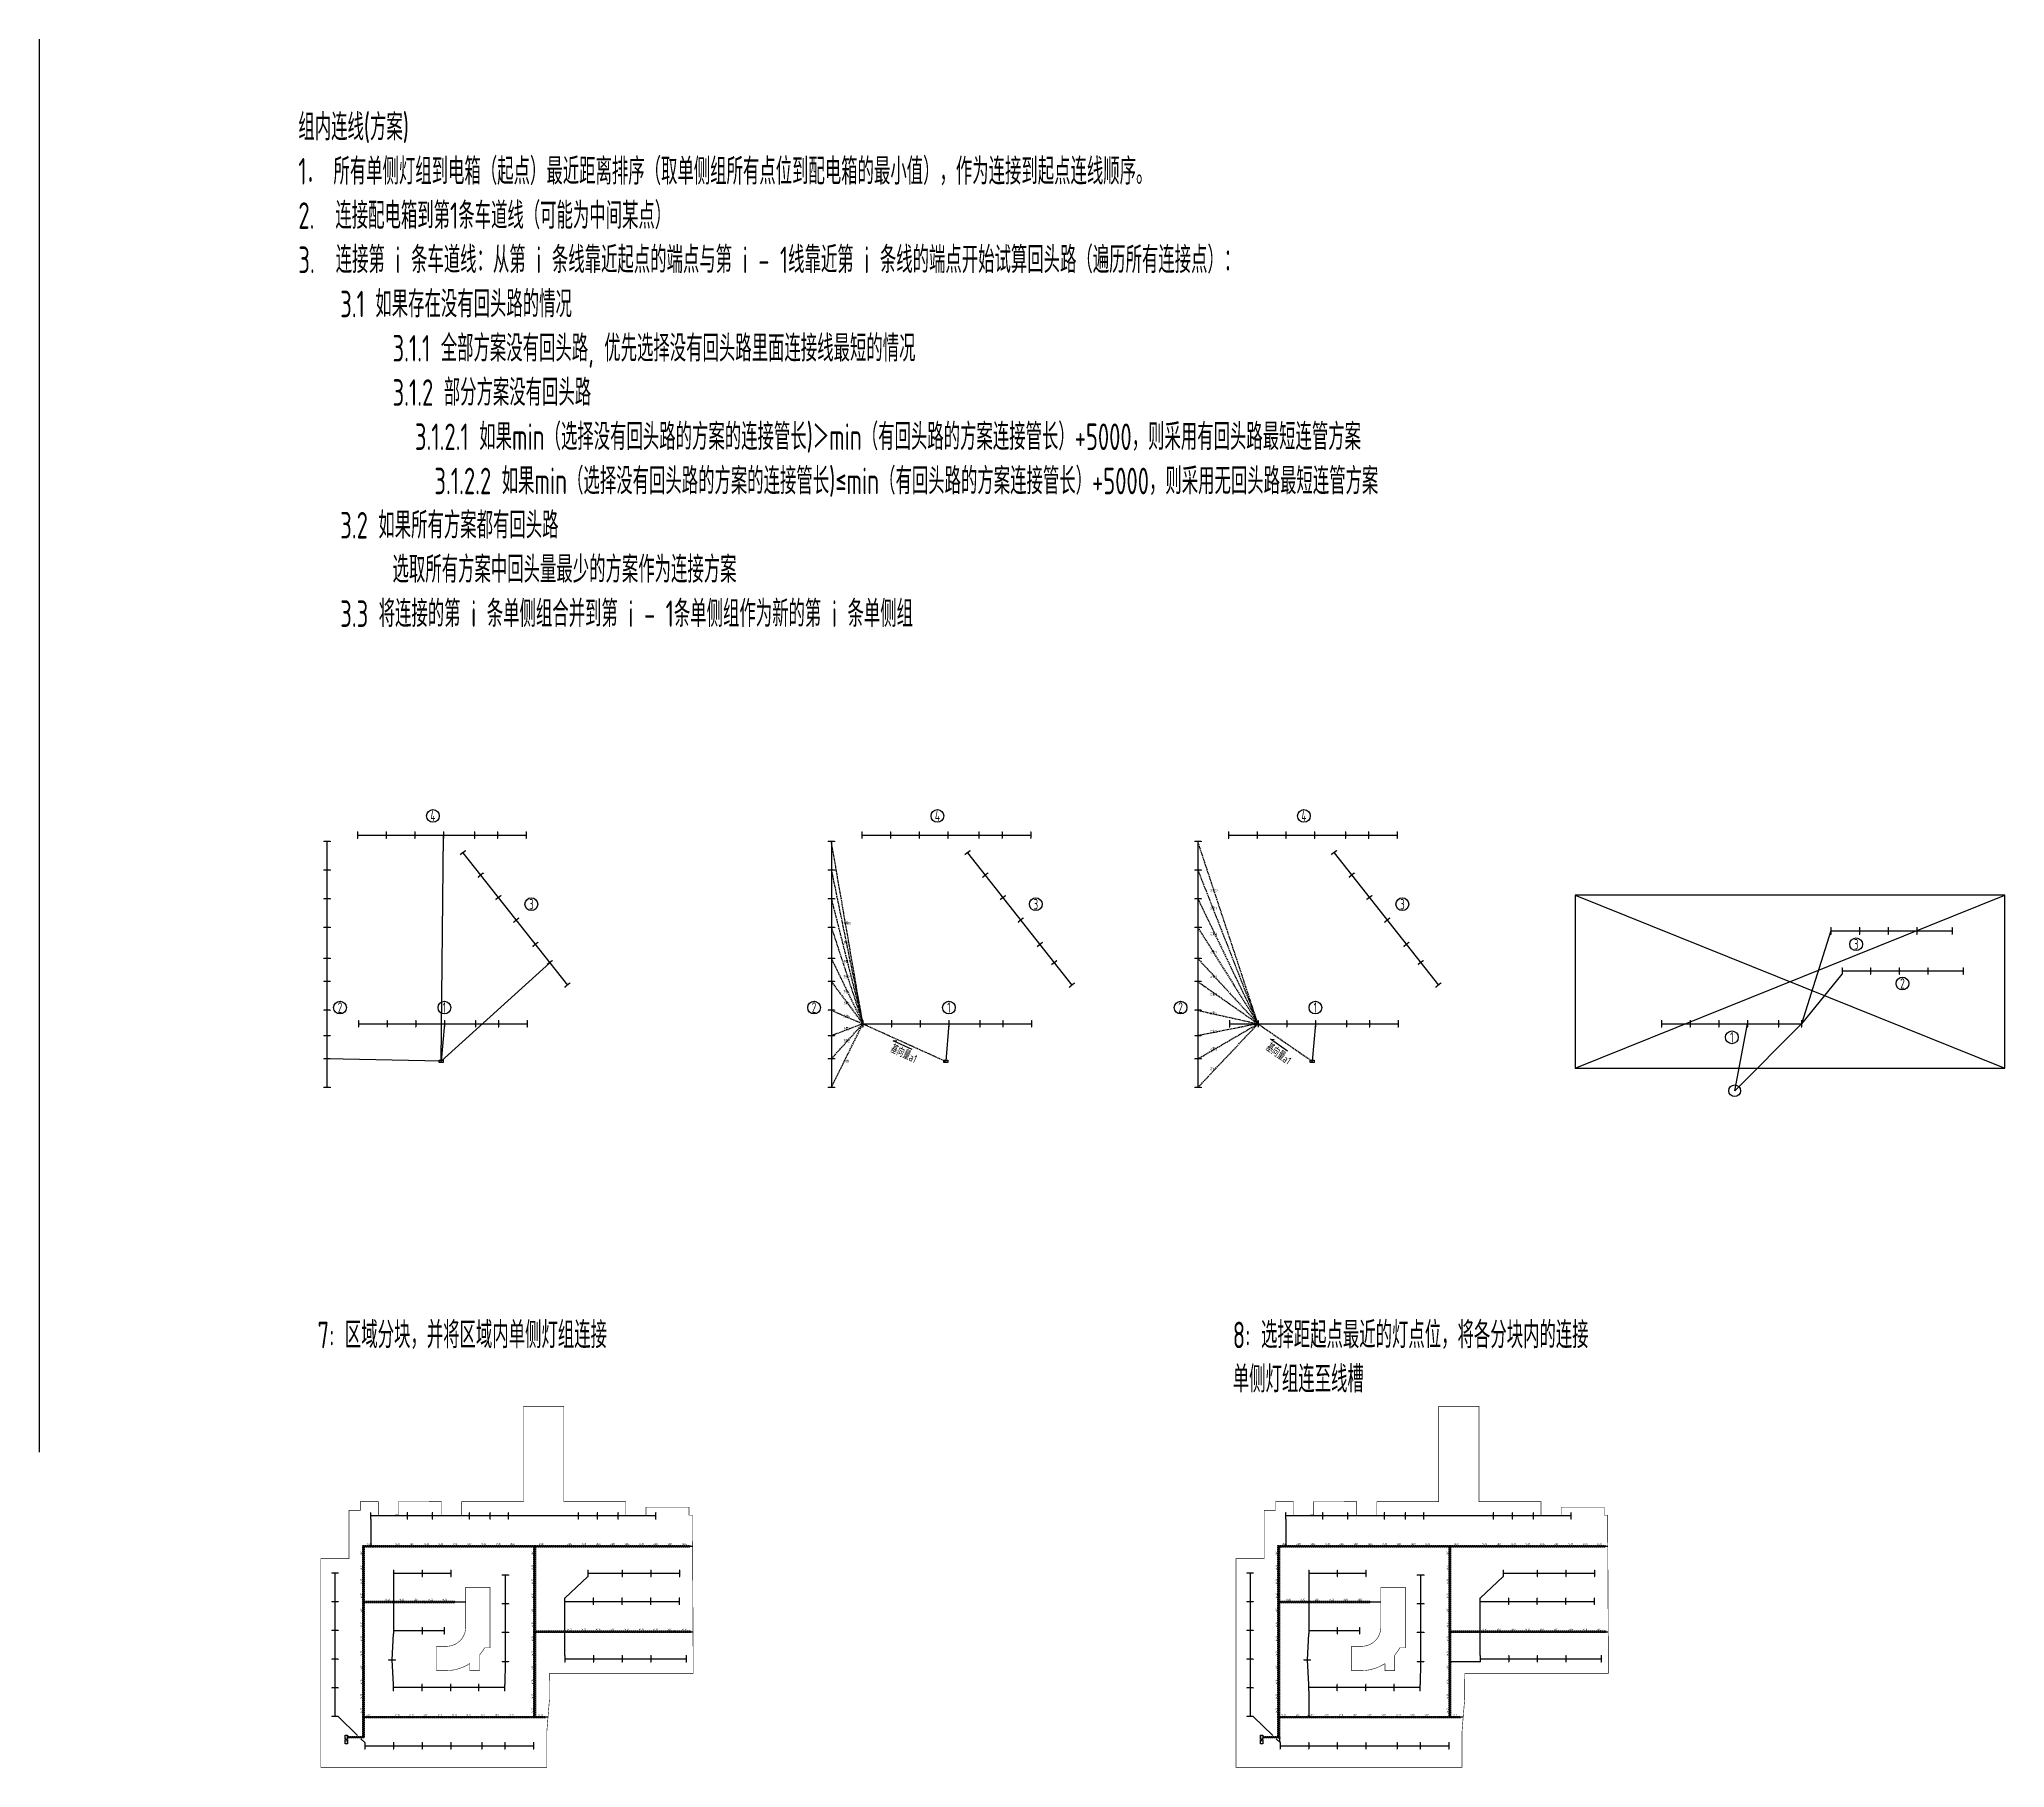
# Model space of a CAD drawing. Header units: millimetres. Extents: x -691095 to 2797013, y -349436 to 2050109.
# Drawn here: x 1121182 to 1491649, y 849444 to 1175089 of the extents above; entities that cross this region are included whole.
import ezdxf
from ezdxf.enums import TextEntityAlignment as Align

# ---------------------------------------------------------------- set-up
doc = ezdxf.new("R2010")
doc.units = ezdxf.units.MM
doc.header["$LTSCALE"] = 1000
for name, pattern in [('DASH', [0.35, 0.25, -0.1]), ('DASHDOT', [1, 0.5, -0.25, 0, -0.25]), ('HIDDEN', [0.375, 0.25, -0.125])]:
    doc.linetypes.add(name, pattern=pattern)
for name, color, linetype, plot in [('C-XREF-SLCT', 7, 'Continuous', False), ('E-LANE-CENTER', 6, 'Continuous', False), ('E-LITE-CENTER', 5, 'DASHDOT', False), ('E-LITE-CENTER-JOIN', 1, 'Continuous', False), ('FS5E533M_A09-停车位模块A$0$C-XREF-SLCT', 8, 'Continuous', False), ('注释', 3, 'Continuous', False)]:
    doc.layers.add(name, color=color, linetype=linetype, plot=plot)
for name, color, linetype in [('E-LITE-LITE', 3, 'Continuous'), ('E-LITE-WIRE', 4, 'Continuous'), ('E-POWR-EQPM', 3, 'Continuous'), ('E-UNIV-EL', 140, 'Continuous'), ('E-UNIV-EL2', 40, 'HIDDEN'), ('E-UNIV-NOTE', 6, 'Continuous'), ('防火分区', 2, 'Continuous')]:
    doc.layers.add(name, color=color, linetype=linetype)
doc.styles.add('Acs', font='Stfangso_1.ttf', dxfattribs={"width": 0.7})
doc.styles.add('FS5E533M_A09-停车位模块A$0$Acs', font='', dxfattribs={"width": 0.7})
doc.styles.add('TH-STYLE3', font='tssdeng.shx', dxfattribs={"width": 0.65, "bigfont": 'tssdchn.shx'})
doc.styles.get('FS5E533M_A09-停车位模块A$0$Acs').set_extended_font_data('SimSun')

# ---------------------------------------------------------------- blocks, each defined once
blk = doc.blocks.new('E-BDB001')
blk.add_lwpolyline([(-2.5, -1.5), (-2.5, 1.5), (2.5, 1.5), (2.5, -1.5)], close=True)
at = {"layer": 'E-UNIV-EL', "style": 'TH-STYLE3', "width": 0.7}
blk.add_attdef('BOX', text='', height=2, dxfattribs=at).set_placement((0, 0), align=Align.MIDDLE)
blk = doc.blocks.new('E-BDB003')
blk.add_lwpolyline([(-2.5, -1.5), (-2.5, 1.5), (2.5, 1.5), (2.5, -1.5)], close=True)
at = {"layer": 'E-UNIV-EL', "style": 'TH-STYLE3', "width": 0.7}
blk.add_attdef('BOX', text='', height=2, dxfattribs=at).set_placement((0, 0), align=Align.MIDDLE)
blk = doc.blocks.new('E-BL001-1')
for p, q in [((-6, -0.5), (-6, 0.5)), ((-6, 0), (6, 0)), ((6, -0.5), (6, 0.5))]:
    blk.add_line(p, q)
blk = doc.blocks.new('AcsAcadShareArea')
for points in [[(0, 0), (118900, 0), (118900, 85000), (0, 85000)], [(0, 0), (6893, 0), (6893, 2699), (0, 2699)], [(6893, 0), (28409, 0), (28409, 2708), (6893, 2708)], [(0, 733), (0, 733), (0, 0), (0, 0)]]:
    blk.add_lwpolyline(points, close=True)
at = {"insert": (597, 1991), "char_height": 1000, "width": 6073.9, "attachment_point": 1, "style": 'Acs'}
blk.add_mtext('唯一编号：', dxfattribs=at)
at = {"style": 'Acs', "width": 0.8}
blk.add_attdef('唯一编号', (7537, 861), '', height=1000, dxfattribs=at)
blk = doc.blocks.new('FS5E533M_A09-停车位模块A$0$AcsAcadShareArea')
for points in [[(0, 0), (118900, 0), (118900, 85000), (0, 85000)], [(0, 0), (6893, 0), (6893, 2699), (0, 2699)], [(6893, 0), (28409, 0), (28409, 2708), (6893, 2708)], [(0, 733), (0, 733), (0, 0), (0, 0)]]:
    blk.add_lwpolyline(points, close=True)
at = {"insert": (597, 1991), "char_height": 1000, "width": 6073.9, "attachment_point": 1, "style": 'FS5E533M_A09-停车位模块A$0$Acs'}
blk.add_mtext('唯一编号：', dxfattribs=at)
at = {"style": 'FS5E533M_A09-停车位模块A$0$Acs', "width": 0.8}
blk.add_attdef('唯一编号', (7537, 861), '', height=1000, dxfattribs=at)

msp = doc.modelspace()

# ---------------------------------------------------------------- linework, layer by layer
at = {"layer": 'E-LANE-CENTER'}
for p, q in [((1182294.36034, 858966.7691, 0.00407), (1182294.36034, 891166.7691, 0.00407)), ((1182294.36034, 858966.7691, 0.00407), (1182294.36034, 891166.7691, 0.00407)), ((1214544.36034, 858966.7691, 0.00407), (1214544.36034, 891166.7691, 0.00407)), ((1214544.36034, 858966.7691, 0.00407), (1214544.36034, 891166.7691, 0.00407)), ((1354803.6096, 858966.7691, 0.00407), (1354803.6096, 891166.7691, 0.00407)), ((1354803.6096, 858966.7691, 0.00407), (1354803.6096, 891166.7691, 0.00407)), ((1387053.6096, 858966.7691, 0.00407), (1387053.6096, 891166.7691, 0.00407)), ((1387053.6096, 858966.7691, 0.00407), (1387053.6096, 891166.7691, 0.00407)), ((1182294.36034, 880666.7691, 0.00407), (1199444.62138, 880666.7691, 0.00407)), ((1182294.36034, 880666.7691, 0.00407), (1199444.62138, 880666.7691, 0.00407)), ((1354803.6096, 880666.7691, 0.00407), (1371953.87064, 880666.7691, 0.00407)), ((1354803.6096, 880666.7691, 0.00407), (1371953.87064, 880666.7691, 0.00407))]:
    msp.add_line(p, q, dxfattribs=at)
at = {"layer": 'E-LANE-CENTER', "elevation": 0.00407}
for points in [[(1182294.36034, 891166.7691), (1244323.80665, 891166.7691)], [(1182294.36034, 858966.7691), (1182294.36034, 891166.7691)], [(1214544.36034, 891166.7691), (1214544.36034, 858966.7691)], [(1354803.6096, 891166.7691), (1416833.05591, 891166.7691)], [(1354803.6096, 858966.7691), (1354803.6096, 891166.7691)], [(1387053.6096, 891166.7691), (1387053.6096, 858966.7691)], [(1182294.36034, 880666.7691), (1201544.36034, 880666.7691)], [(1354803.6096, 880666.7691), (1374053.6096, 880666.7691)], [(1214544.36034, 875066.7691), (1244404.84692, 875066.7691)], [(1387053.6096, 875066.7691), (1416914.09618, 875066.7691)], [(1217069.77018, 858966.7691), (1182294.36034, 858966.7691)], [(1389579.01944, 858966.7691), (1354803.6096, 858966.7691)]]:
    msp.add_lwpolyline(points, dxfattribs=at)
at = {"layer": 'E-LITE-CENTER'}
for p, q in [((1182294.36034, 891166.7691, 0.00407), (1182294.36034, 880666.7691, 0.00407)), ((1182294.36034, 891166.7691, 0.00407), (1214544.36034, 891166.7691, 0.00407)), ((1182294.36034, 891166.7691, 0.00407), (1182294.36034, 880666.7691, 0.00407)), ((1182294.36034, 891166.7691, 0.00407), (1214544.36034, 891166.7691, 0.00407)), ((1182294.36034, 891166.7691, 0.00407), (1182294.36034, 880666.7691, 0.00407)), ((1182294.36034, 891166.7691, 0.00407), (1214544.36034, 891166.7691, 0.00407)), ((1182294.36034, 891166.7691, 0.00407), (1182294.36034, 880666.7691, 0.00407)), ((1182294.36034, 891166.7691, 0.00407), (1214544.36034, 891166.7691, 0.00407)), ((1182294.36034, 891166.7691, 0.00407), (1182294.36034, 880666.7691, 0.00407)), ((1182294.36034, 891166.7691, 0.00407), (1214544.36034, 891166.7691, 0.00407)), ((1182294.36034, 891166.7691, 0.00407), (1182294.36034, 880666.7691, 0.00407)), ((1182294.36034, 891166.7691, 0.00407), (1214544.36034, 891166.7691, 0.00407)), ((1182294.36034, 891166.7691, 0.00407), (1182294.36034, 880666.7691, 0.00407)), ((1182294.36034, 891166.7691, 0.00407), (1214544.36034, 891166.7691, 0.00407)), ((1182294.36034, 891166.7691, 0.00407), (1182294.36034, 880666.7691, 0.00407)), ((1182294.36034, 891166.7691, 0.00407), (1214544.36034, 891166.7691, 0.00407)), ((1182294.36034, 891166.7691, 0.00407), (1182294.36034, 880666.7691, 0.00407)), ((1182294.36034, 891166.7691, 0.00407), (1214544.36034, 891166.7691, 0.00407)), ((1182294.36034, 891166.7691, 0.00407), (1182294.36034, 880666.7691, 0.00407)), ((1182294.36034, 891166.7691, 0.00407), (1214544.36034, 891166.7691, 0.00407)), ((1214544.36034, 875066.7691, 0.00407), (1214544.36034, 891166.7691, 0.00407)), ((1214544.36034, 891166.7691, 0.00407), (1243824.80665, 891166.7691, 0.00407)), ((1214544.36034, 875066.7691, 0.00407), (1214544.36034, 891166.7691, 0.00407)), ((1214544.36034, 891166.7691, 0.00407), (1243824.80665, 891166.7691, 0.00407)), ((1214544.36034, 875066.7691, 0.00407), (1214544.36034, 891166.7691, 0.00407)), ((1214544.36034, 891166.7691, 0.00407), (1243824.80665, 891166.7691, 0.00407)), ((1214544.36034, 875066.7691, 0.00407), (1214544.36034, 891166.7691, 0.00407)), ((1214544.36034, 891166.7691, 0.00407), (1243824.80665, 891166.7691, 0.00407)), ((1214544.36034, 875066.7691, 0.00407), (1214544.36034, 891166.7691, 0.00407)), ((1214544.36034, 891166.7691, 0.00407), (1243824.80665, 891166.7691, 0.00407)), ((1214544.36034, 875066.7691, 0.00407), (1214544.36034, 891166.7691, 0.00407)), ((1214544.36034, 891166.7691, 0.00407), (1243824.80665, 891166.7691, 0.00407)), ((1214544.36034, 875066.7691, 0.00407), (1214544.36034, 891166.7691, 0.00407)), ((1214544.36034, 891166.7691, 0.00407), (1243824.80665, 891166.7691, 0.00407)), ((1214544.36034, 875066.7691, 0.00407), (1214544.36034, 891166.7691, 0.00407)), ((1214544.36034, 891166.7691, 0.00407), (1243824.80665, 891166.7691, 0.00407)), ((1214544.36034, 875066.7691, 0.00407), (1214544.36034, 891166.7691, 0.00407)), ((1214544.36034, 891166.7691, 0.00407), (1243824.80665, 891166.7691, 0.00407)), ((1214544.36034, 875066.7691, 0.00407), (1214544.36034, 891166.7691, 0.00407)), ((1214544.36034, 891166.7691, 0.00407), (1243824.80665, 891166.7691, 0.00407)), ((1354803.60961, 891166.7691, 0.00407), (1354803.60961, 880666.7691, 0.00407)), ((1354803.60961, 891166.7691, 0.00407), (1387053.6096, 891166.7691, 0.00407)), ((1354803.60961, 891166.7691, 0.00407), (1354803.60961, 880666.7691, 0.00407)), ((1354803.60961, 891166.7691, 0.00407), (1387053.6096, 891166.7691, 0.00407)), ((1354803.60961, 891166.7691, 0.00407), (1354803.60961, 880666.7691, 0.00407)), ((1354803.60961, 891166.7691, 0.00407), (1387053.6096, 891166.7691, 0.00407)), ((1354803.60961, 891166.7691, 0.00407), (1354803.60961, 880666.7691, 0.00407)), ((1354803.60961, 891166.7691, 0.00407), (1387053.6096, 891166.7691, 0.00407)), ((1354803.60961, 891166.7691, 0.00407), (1354803.60961, 880666.7691, 0.00407)), ((1354803.60961, 891166.7691, 0.00407), (1387053.6096, 891166.7691, 0.00407)), ((1354803.60961, 891166.7691, 0.00407), (1354803.60961, 880666.7691, 0.00407)), ((1354803.60961, 891166.7691, 0.00407), (1387053.6096, 891166.7691, 0.00407)), ((1354803.60961, 891166.7691, 0.00407), (1354803.60961, 880666.7691, 0.00407)), ((1354803.60961, 891166.7691, 0.00407), (1387053.6096, 891166.7691, 0.00407)), ((1354803.60961, 891166.7691, 0.00407), (1354803.60961, 880666.7691, 0.00407)), ((1354803.60961, 891166.7691, 0.00407), (1387053.6096, 891166.7691, 0.00407)), ((1354803.60961, 891166.7691, 0.00407), (1354803.60961, 880666.7691, 0.00407)), ((1354803.60961, 891166.7691, 0.00407), (1387053.6096, 891166.7691, 0.00407)), ((1354803.60961, 891166.7691, 0.00407), (1354803.60961, 880666.7691, 0.00407)), ((1354803.60961, 891166.7691, 0.00407), (1387053.6096, 891166.7691, 0.00407)), ((1387053.6096, 875066.7691, 0.00407), (1387053.6096, 891166.7691, 0.00407)), ((1387053.6096, 891166.7691, 0.00407), (1416334.05591, 891166.7691, 0.00407)), ((1387053.6096, 875066.7691, 0.00407), (1387053.6096, 891166.7691, 0.00407)), ((1387053.6096, 891166.7691, 0.00407), (1416334.05591, 891166.7691, 0.00407)), ((1387053.6096, 875066.7691, 0.00407), (1387053.6096, 891166.7691, 0.00407)), ((1387053.6096, 891166.7691, 0.00407), (1416334.05591, 891166.7691, 0.00407)), ((1387053.6096, 875066.7691, 0.00407), (1387053.6096, 891166.7691, 0.00407)), ((1387053.6096, 891166.7691, 0.00407), (1416334.05591, 891166.7691, 0.00407)), ((1387053.6096, 875066.7691, 0.00407), (1387053.6096, 891166.7691, 0.00407)), ((1387053.6096, 891166.7691, 0.00407), (1416334.05591, 891166.7691, 0.00407)), ((1387053.6096, 875066.7691, 0.00407), (1387053.6096, 891166.7691, 0.00407)), ((1387053.6096, 891166.7691, 0.00407), (1416334.05591, 891166.7691, 0.00407)), ((1387053.6096, 875066.7691, 0.00407), (1387053.6096, 891166.7691, 0.00407)), ((1387053.6096, 891166.7691, 0.00407), (1416334.05591, 891166.7691, 0.00407)), ((1387053.6096, 875066.7691, 0.00407), (1387053.6096, 891166.7691, 0.00407)), ((1387053.6096, 891166.7691, 0.00407), (1416334.05591, 891166.7691, 0.00407)), ((1387053.6096, 875066.7691, 0.00407), (1387053.6096, 891166.7691, 0.00407)), ((1387053.6096, 891166.7691, 0.00407), (1416334.05591, 891166.7691, 0.00407)), ((1387053.6096, 875066.7691, 0.00407), (1387053.6096, 891166.7691, 0.00407)), ((1387053.6096, 891166.7691, 0.00407), (1416334.05591, 891166.7691, 0.00407)), ((1182294.36034, 880666.7691, 0.00407), (1182294.36034, 858966.7691, 0.00407)), ((1182294.36034, 880666.7691, 0.00407), (1199445.62138, 880666.7691, 0.00407)), ((1182294.36034, 880666.7691, 0.00407), (1182294.36034, 858966.7691, 0.00407)), ((1182294.36034, 880666.7691, 0.00407), (1199445.62138, 880666.7691, 0.00407)), ((1182294.36034, 880666.7691, 0.00407), (1182294.36034, 858966.7691, 0.00407)), ((1182294.36034, 880666.7691, 0.00407), (1199445.62138, 880666.7691, 0.00407)), ((1182294.36034, 880666.7691, 0.00407), (1182294.36034, 858966.7691, 0.00407)), ((1182294.36034, 880666.7691, 0.00407), (1199445.62138, 880666.7691, 0.00407)), ((1182294.36034, 880666.7691, 0.00407), (1182294.36034, 858966.7691, 0.00407)), ((1182294.36034, 880666.7691, 0.00407), (1199445.62138, 880666.7691, 0.00407)), ((1182294.36034, 880666.7691, 0.00407), (1182294.36034, 858966.7691, 0.00407)), ((1182294.36034, 880666.7691, 0.00407), (1199445.62138, 880666.7691, 0.00407)), ((1182294.36034, 880666.7691, 0.00407), (1182294.36034, 858966.7691, 0.00407)), ((1182294.36034, 880666.7691, 0.00407), (1199445.62138, 880666.7691, 0.00407)), ((1182294.36034, 880666.7691, 0.00407), (1182294.36034, 858966.7691, 0.00407)), ((1182294.36034, 880666.7691, 0.00407), (1199445.62138, 880666.7691, 0.00407)), ((1182294.36034, 880666.7691, 0.00407), (1182294.36034, 858966.7691, 0.00407)), ((1182294.36034, 880666.7691, 0.00407), (1199445.62138, 880666.7691, 0.00407)), ((1182294.36034, 880666.7691, 0.00407), (1182294.36034, 858966.7691, 0.00407)), ((1182294.36034, 880666.7691, 0.00407), (1199445.62138, 880666.7691, 0.00407)), ((1354803.60961, 880666.7691, 0.00407), (1354803.6096, 858966.7691, 0.00407)), ((1354803.60961, 880666.7691, 0.00407), (1354803.6096, 858966.7691, 0.00407)), ((1354803.60961, 880666.7691, 0.00407), (1354803.6096, 858966.7691, 0.00407)), ((1354803.60961, 880666.7691, 0.00407), (1354803.6096, 858966.7691, 0.00407)), ((1354803.60961, 880666.7691, 0.00407), (1354803.6096, 858966.7691, 0.00407)), ((1354803.60961, 880666.7691, 0.00407), (1354803.6096, 858966.7691, 0.00407)), ((1354803.60961, 880666.7691, 0.00407), (1354803.6096, 858966.7691, 0.00407)), ((1354803.60961, 880666.7691, 0.00407), (1354803.6096, 858966.7691, 0.00407)), ((1354803.60961, 880666.7691, 0.00407), (1354803.6096, 858966.7691, 0.00407)), ((1354803.60961, 880666.7691, 0.00407), (1354803.6096, 858966.7691, 0.00407)), ((1354803.60961, 880666.7691, 0.00407), (1371954.87064, 880666.7691, 0.00407)), ((1354803.60961, 880666.7691, 0.00407), (1371954.87064, 880666.7691, 0.00407)), ((1354803.60961, 880666.7691, 0.00407), (1371954.87064, 880666.7691, 0.00407)), ((1354803.60961, 880666.7691, 0.00407), (1371954.87064, 880666.7691, 0.00407)), ((1354803.60961, 880666.7691, 0.00407), (1371954.87064, 880666.7691, 0.00407)), ((1354803.60961, 880666.7691, 0.00407), (1371954.87064, 880666.7691, 0.00407)), ((1354803.60961, 880666.7691, 0.00407), (1371954.87064, 880666.7691, 0.00407)), ((1354803.60961, 880666.7691, 0.00407), (1371954.87064, 880666.7691, 0.00407)), ((1354803.60961, 880666.7691, 0.00407), (1371954.87064, 880666.7691, 0.00407)), ((1354803.60961, 880666.7691, 0.00407), (1371954.87064, 880666.7691, 0.00407)), ((1214544.36034, 858966.7691, 0.00407), (1214544.36034, 875066.7691, 0.00407)), ((1214544.36034, 875066.7691, 0.00407), (1243905.84692, 875066.7691, 0.00407)), ((1214544.36034, 858966.7691, 0.00407), (1214544.36034, 875066.7691, 0.00407)), ((1214544.36034, 875066.7691, 0.00407), (1243905.84692, 875066.7691, 0.00407)), ((1214544.36034, 858966.7691, 0.00407), (1214544.36034, 875066.7691, 0.00407)), ((1214544.36034, 875066.7691, 0.00407), (1243905.84692, 875066.7691, 0.00407)), ((1214544.36034, 858966.7691, 0.00407), (1214544.36034, 875066.7691, 0.00407)), ((1214544.36034, 875066.7691, 0.00407), (1243905.84692, 875066.7691, 0.00407)), ((1214544.36034, 858966.7691, 0.00407), (1214544.36034, 875066.7691, 0.00407)), ((1214544.36034, 875066.7691, 0.00407), (1243905.84692, 875066.7691, 0.00407)), ((1214544.36034, 858966.7691, 0.00407), (1214544.36034, 875066.7691, 0.00407)), ((1214544.36034, 875066.7691, 0.00407), (1243905.84692, 875066.7691, 0.00407)), ((1214544.36034, 858966.7691, 0.00407), (1214544.36034, 875066.7691, 0.00407)), ((1214544.36034, 875066.7691, 0.00407), (1243905.84692, 875066.7691, 0.00407)), ((1214544.36034, 858966.7691, 0.00407), (1214544.36034, 875066.7691, 0.00407)), ((1214544.36034, 875066.7691, 0.00407), (1243905.84692, 875066.7691, 0.00407)), ((1214544.36034, 858966.7691, 0.00407), (1214544.36034, 875066.7691, 0.00407)), ((1214544.36034, 875066.7691, 0.00407), (1243905.84692, 875066.7691, 0.00407)), ((1214544.36034, 858966.7691, 0.00407), (1214544.36034, 875066.7691, 0.00407)), ((1214544.36034, 875066.7691, 0.00407), (1243905.84692, 875066.7691, 0.00407)), ((1387053.6096, 858966.7691, 0.00407), (1387053.6096, 875066.7691, 0.00407)), ((1387053.6096, 875066.7691, 0.00407), (1416415.09618, 875066.7691, 0.00407)), ((1387053.6096, 858966.7691, 0.00407), (1387053.6096, 875066.7691, 0.00407)), ((1387053.6096, 875066.7691, 0.00407), (1416415.09618, 875066.7691, 0.00407)), ((1387053.6096, 858966.7691, 0.00407), (1387053.6096, 875066.7691, 0.00407)), ((1387053.6096, 875066.7691, 0.00407), (1416415.09618, 875066.7691, 0.00407)), ((1387053.6096, 858966.7691, 0.00407), (1387053.6096, 875066.7691, 0.00407)), ((1387053.6096, 875066.7691, 0.00407), (1416415.09618, 875066.7691, 0.00407)), ((1387053.6096, 858966.7691, 0.00407), (1387053.6096, 875066.7691, 0.00407)), ((1387053.6096, 875066.7691, 0.00407), (1416415.09618, 875066.7691, 0.00407)), ((1387053.6096, 858966.7691, 0.00407), (1387053.6096, 875066.7691, 0.00407)), ((1387053.6096, 875066.7691, 0.00407), (1416415.09618, 875066.7691, 0.00407)), ((1387053.6096, 858966.7691, 0.00407), (1387053.6096, 875066.7691, 0.00407)), ((1387053.6096, 875066.7691, 0.00407), (1416415.09618, 875066.7691, 0.00407)), ((1387053.6096, 858966.7691, 0.00407), (1387053.6096, 875066.7691, 0.00407)), ((1387053.6096, 875066.7691, 0.00407), (1416415.09618, 875066.7691, 0.00407)), ((1387053.6096, 858966.7691, 0.00407), (1387053.6096, 875066.7691, 0.00407)), ((1387053.6096, 875066.7691, 0.00407), (1416415.09618, 875066.7691, 0.00407)), ((1387053.6096, 858966.7691, 0.00407), (1387053.6096, 875066.7691, 0.00407)), ((1387053.6096, 875066.7691, 0.00407), (1416415.09618, 875066.7691, 0.00407)), ((1182294.36034, 858966.7691, 0.00407), (1214544.36034, 858966.7691, 0.00407)), ((1182294.36034, 858966.7691, 0.00407), (1182294.36034, 855194.27524, 0.00407)), ((1182294.36034, 858966.7691, 0.00407), (1214544.36034, 858966.7691, 0.00407)), ((1182294.36034, 858966.7691, 0.00407), (1182294.36034, 855194.27524, 0.00407)), ((1182294.36034, 858966.7691, 0.00407), (1214544.36034, 858966.7691, 0.00407)), ((1182294.36034, 858966.7691, 0.00407), (1182294.36034, 855194.27524, 0.00407)), ((1182294.36034, 858966.7691, 0.00407), (1214544.36034, 858966.7691, 0.00407)), ((1182294.36034, 858966.7691, 0.00407), (1182294.36034, 855194.27524, 0.00407)), ((1182294.36034, 858966.7691, 0.00407), (1214544.36034, 858966.7691, 0.00407)), ((1182294.36034, 858966.7691, 0.00407), (1182294.36034, 855194.27524, 0.00407)), ((1182294.36034, 858966.7691, 0.00407), (1214544.36034, 858966.7691, 0.00407)), ((1182294.36034, 858966.7691, 0.00407), (1182294.36034, 855194.27524, 0.00407)), ((1182294.36034, 858966.7691, 0.00407), (1214544.36034, 858966.7691, 0.00407)), ((1182294.36034, 858966.7691, 0.00407), (1182294.36034, 855194.27524, 0.00407)), ((1182294.36034, 858966.7691, 0.00407), (1214544.36034, 858966.7691, 0.00407)), ((1182294.36034, 858966.7691, 0.00407), (1182294.36034, 855194.27524, 0.00407)), ((1182294.36034, 858966.7691, 0.00407), (1214544.36034, 858966.7691, 0.00407)), ((1182294.36034, 858966.7691, 0.00407), (1182294.36034, 855194.27524, 0.00407)), ((1182294.36034, 858966.7691, 0.00407), (1214544.36034, 858966.7691, 0.00407)), ((1182294.36034, 858966.7691, 0.00407), (1182294.36034, 855194.27524, 0.00407)), ((1214544.36034, 858966.7691, 0.00407), (1216570.77018, 858966.7691, 0.00407)), ((1214544.36034, 858966.7691, 0.00407), (1216570.77018, 858966.7691, 0.00407)), ((1214544.36034, 858966.7691, 0.00407), (1216570.77018, 858966.7691, 0.00407)), ((1214544.36034, 858966.7691, 0.00407), (1216570.77018, 858966.7691, 0.00407)), ((1214544.36034, 858966.7691, 0.00407), (1216570.77018, 858966.7691, 0.00407)), ((1214544.36034, 858966.7691, 0.00407), (1216570.77018, 858966.7691, 0.00407)), ((1214544.36034, 858966.7691, 0.00407), (1216570.77018, 858966.7691, 0.00407)), ((1214544.36034, 858966.7691, 0.00407), (1216570.77018, 858966.7691, 0.00407)), ((1214544.36034, 858966.7691, 0.00407), (1216570.77018, 858966.7691, 0.00407)), ((1214544.36034, 858966.7691, 0.00407), (1216570.77018, 858966.7691, 0.00407)), ((1354803.6096, 858966.7691, 0.00407), (1387053.6096, 858966.7691, 0.00407)), ((1354803.6096, 858966.7691, 0.00407), (1354803.6096, 855194.27524, 0.00407)), ((1354803.6096, 858966.7691, 0.00407), (1387053.6096, 858966.7691, 0.00407)), ((1354803.6096, 858966.7691, 0.00407), (1354803.6096, 855194.27524, 0.00407)), ((1354803.6096, 858966.7691, 0.00407), (1387053.6096, 858966.7691, 0.00407)), ((1354803.6096, 858966.7691, 0.00407), (1354803.6096, 855194.27524, 0.00407)), ((1354803.6096, 858966.7691, 0.00407), (1387053.6096, 858966.7691, 0.00407)), ((1354803.6096, 858966.7691, 0.00407), (1354803.6096, 855194.27524, 0.00407)), ((1354803.6096, 858966.7691, 0.00407), (1387053.6096, 858966.7691, 0.00407)), ((1354803.6096, 858966.7691, 0.00407), (1354803.6096, 855194.27524, 0.00407)), ((1354803.6096, 858966.7691, 0.00407), (1387053.6096, 858966.7691, 0.00407)), ((1354803.6096, 858966.7691, 0.00407), (1354803.6096, 855194.27524, 0.00407)), ((1354803.6096, 858966.7691, 0.00407), (1387053.6096, 858966.7691, 0.00407)), ((1354803.6096, 858966.7691, 0.00407), (1354803.6096, 855194.27524, 0.00407)), ((1354803.6096, 858966.7691, 0.00407), (1387053.6096, 858966.7691, 0.00407)), ((1354803.6096, 858966.7691, 0.00407), (1354803.6096, 855194.27524, 0.00407)), ((1354803.6096, 858966.7691, 0.00407), (1387053.6096, 858966.7691, 0.00407)), ((1354803.6096, 858966.7691, 0.00407), (1354803.6096, 855194.27524, 0.00407)), ((1354803.6096, 858966.7691, 0.00407), (1387053.6096, 858966.7691, 0.00407)), ((1354803.6096, 858966.7691, 0.00407), (1354803.6096, 855194.27524, 0.00407)), ((1387053.6096, 858966.7691, 0.00407), (1389080.01944, 858966.7691, 0.00407)), ((1387053.6096, 858966.7691, 0.00407), (1389080.01944, 858966.7691, 0.00407)), ((1387053.6096, 858966.7691, 0.00407), (1389080.01944, 858966.7691, 0.00407)), ((1387053.6096, 858966.7691, 0.00407), (1389080.01944, 858966.7691, 0.00407)), ((1387053.6096, 858966.7691, 0.00407), (1389080.01944, 858966.7691, 0.00407)), ((1387053.6096, 858966.7691, 0.00407), (1389080.01944, 858966.7691, 0.00407)), ((1387053.6096, 858966.7691, 0.00407), (1389080.01944, 858966.7691, 0.00407)), ((1387053.6096, 858966.7691, 0.00407), (1389080.01944, 858966.7691, 0.00407)), ((1387053.6096, 858966.7691, 0.00407), (1389080.01944, 858966.7691, 0.00407)), ((1387053.6096, 858966.7691, 0.00407), (1389080.01944, 858966.7691, 0.00407)), ((1179294.36034, 855194.27524, 0.00407), (1182294.36034, 855194.27524, 0.00407)), ((1179294.36034, 855194.27524, 0.00407), (1182294.36034, 855194.27524, 0.00407)), ((1179294.36034, 855194.27524, 0.00407), (1182294.36034, 855194.27524, 0.00407)), ((1179294.36034, 855194.27524, 0.00407), (1182294.36034, 855194.27524, 0.00407)), ((1179294.36034, 855194.27524, 0.00407), (1182294.36034, 855194.27524, 0.00407)), ((1179294.36034, 855194.27524, 0.00407), (1182294.36034, 855194.27524, 0.00407)), ((1179294.36034, 855194.27524, 0.00407), (1182294.36034, 855194.27524, 0.00407)), ((1179294.36034, 855194.27524, 0.00407), (1182294.36034, 855194.27524, 0.00407)), ((1179294.36034, 855194.27524, 0.00407), (1182294.36034, 855194.27524, 0.00407)), ((1179294.36034, 855194.27524, 0.00407), (1182294.36034, 855194.27524, 0.00407)), ((1351803.6096, 855194.27524, 0.00407), (1354803.6096, 855194.27524, 0.00407)), ((1351803.6096, 855194.27524, 0.00407), (1354803.6096, 855194.27524, 0.00407)), ((1351803.6096, 855194.27524, 0.00407), (1354803.6096, 855194.27524, 0.00407)), ((1351803.6096, 855194.27524, 0.00407), (1354803.6096, 855194.27524, 0.00407)), ((1351803.6096, 855194.27524, 0.00407), (1354803.6096, 855194.27524, 0.00407)), ((1351803.6096, 855194.27524, 0.00407), (1354803.6096, 855194.27524, 0.00407)), ((1351803.6096, 855194.27524, 0.00407), (1354803.6096, 855194.27524, 0.00407)), ((1351803.6096, 855194.27524, 0.00407), (1354803.6096, 855194.27524, 0.00407)), ((1351803.6096, 855194.27524, 0.00407), (1354803.6096, 855194.27524, 0.00407)), ((1351803.6096, 855194.27524, 0.00407), (1354803.6096, 855194.27524, 0.00407))]:
    msp.add_line(p, q, dxfattribs=at)
at = {"layer": 'E-LITE-CENTER-JOIN', "elevation": 0.00407}
for points in [[(1179294.36034, 855194.27524), (1182294.36034, 855194.27524), (1182294.36034, 858966.7691)], [(1179294.36034, 855194.27524), (1182294.36034, 855194.27524), (1182294.36034, 858966.7691)], [(1351803.6096, 855194.27524), (1354803.6096, 855194.27524), (1354803.6096, 858966.7691)], [(1351803.6096, 855194.27524), (1354803.6096, 855194.27524), (1354803.6096, 858966.7691)]]:
    msp.add_lwpolyline(points, dxfattribs=at)
at = {"layer": 'E-LITE-WIRE'}
for p, q in [((1175384.65479, 1023940.15254), (1175384.65479, 992140.15254, 0.00407)), ((1175384.65479, 1023940.15254), (1175384.65479, 977602.86194, 0.00593)), ((1181154.20903, 1025144.29184), (1212954.20903, 1025144.29184, 0.00407)), ((1181154.20903, 1025144.29184), (1212954.20903, 1025144.29184, 0.00407)), ((1270481.98645, 1023940.15254), (1270481.98645, 992140.15254, 0.00407)), ((1270481.98645, 1023940.15254), (1270481.98645, 977602.86194, 0.00593)), ((1276251.54069, 1025144.29184), (1308051.54069, 1025144.29184, 0.00407)), ((1276251.54069, 1025144.29184), (1308051.54069, 1025144.29184, 0.00407)), ((1339567.21785, 1023940.15254), (1339567.21785, 992140.15254, 0.00407)), ((1339567.21785, 1023940.15254), (1339567.21785, 977602.86194, 0.00593)), ((1345336.7721, 1025144.29184), (1377136.7721, 1025144.29184, 0.00407)), ((1345336.7721, 1025144.29184), (1377136.7721, 1025144.29184, 0.00407)), ((1201044.25382, 1021843.58497), (1220735.00831, 996873.3189, 0.00407)), ((1201044.25382, 1021843.58497), (1220735.00831, 996873.3189, 0.00407)), ((1296141.58548, 1021843.58497), (1315832.33997, 996873.3189, 0.00407)), ((1296141.58548, 1021843.58497), (1315832.33997, 996873.3189, 0.00407)), ((1365226.81689, 1021843.58497), (1384917.57137, 996873.3189, 0.00407)), ((1365226.81689, 1021843.58497), (1384917.57137, 996873.3189, 0.00407)), ((1458877.16866, 1007118.29752), (1481727.16866, 1007118.29752)), ((1458877.16866, 1007118.29752), (1481727.16866, 1007118.29752)), ((1460983.29871, 999552.19575), (1483833.29871, 999552.19575)), ((1460983.29871, 999552.19575), (1483833.29871, 999552.19575)), ((1181329.41052, 989601.46775), (1213129.41052, 989601.46775, 0.00407)), ((1181329.41052, 989601.46775), (1213129.41052, 989601.46775, 0.00407)), ((1276426.74218, 989601.46775), (1308226.74218, 989601.46775, 0.00407)), ((1276426.74218, 989601.46775), (1308226.74218, 989601.46775, 0.00407)), ((1345511.97358, 989601.46775), (1377311.97358, 989601.46775, 0.00407)), ((1345511.97358, 989601.46775), (1377311.97358, 989601.46775, 0.00407)), ((1426964.5654, 989601.46775), (1453364.44921, 989601.46775, 0.00338)), ((1426964.5654, 989601.46775), (1453364.44921, 989601.46775, 0.00338)), ((1237394.36036, 896864.65174, 0.00407), (1183644.36037, 896864.65174, 0.00407)), ((1409903.60962, 896864.65174, 0.00407), (1356153.60963, 896864.65174, 0.00407)), ((1409903.60962, 896864.65174, 0.00407), (1356153.60963, 896864.65174, 0.00407)), ((1176894.36036, 886114.90172, 0.00813), (1176894.36036, 859064.90171, 0.00407)), ((1187944.36036, 886064.90171, 0.00813), (1198744.36036, 886065.15172, 0.00407)), ((1209019.61036, 885714.90172, 0.00407), (1209019.61036, 869414.90171, 0.00407)), ((1224594.36035, 886064.65172, 0.00407), (1241844.36035, 886064.65172, 0.00407)), ((1349403.60962, 886114.90172, 0.00813), (1349403.60962, 859064.90171, 0.00407)), ((1349403.60962, 886114.90172, 0.00813), (1349403.60962, 859064.90171, 0.00407)), ((1360453.60962, 886064.90171, 0.00813), (1371253.60962, 886065.15172, 0.00407)), ((1360453.60962, 886064.90171, 0.00813), (1371253.60962, 886065.15172, 0.00407)), ((1381528.85962, 885714.90172, 0.00407), (1381528.85962, 869414.90171, 0.00407)), ((1381528.85962, 885714.90172, 0.00407), (1381528.85962, 869414.90171, 0.00407)), ((1397103.60961, 886064.65172, 0.00407), (1414353.60961, 886064.65172, 0.00407)), ((1397103.60961, 886064.65172, 0.00407), (1414353.60961, 886064.65172, 0.00407)), ((1220244.36036, 880764.65172, 0.00407), (1241844.36036, 880764.65172, 0.00813)), ((1392753.60962, 880764.65172, 0.00407), (1414353.60962, 880764.65172, 0.00813)), ((1392753.60962, 880764.65172, 0.00407), (1414353.60962, 880764.65172, 0.00813)), ((1187944.36036, 875264.90171, 0.00813), (1197494.36036, 875265.15172, 0.00407)), ((1360453.60962, 875264.90171, 0.00813), (1370003.60962, 875265.15172, 0.00407)), ((1360453.60962, 875264.90171, 0.00813), (1370003.60962, 875265.15172, 0.00407)), ((1220244.36036, 869964.65172, 0.00407), (1243094.36036, 869964.65172, 0.00407)), ((1392753.60962, 869964.65172, 0.00407), (1415603.60962, 869964.65172, 0.00407)), ((1392753.60962, 869964.65172, 0.00407), (1415603.60962, 869964.65172, 0.00407)), ((1208944.36036, 864540.15172, 0.00407), (1187944.36036, 864540.15172, 0.00813)), ((1381453.60962, 864540.15172, 0.00407), (1360453.60962, 864540.15172, 0.00813)), ((1381453.60962, 864540.15172, 0.00407), (1360453.60962, 864540.15172, 0.00813)), ((1182544.36036, 853564.65172, 0.00407), (1214344.36036, 853564.65172, 0.00813)), ((1355053.60962, 853564.65172, 0.00407), (1386853.60962, 853564.65172, 0.00813)), ((1355053.60962, 853564.65172, 0.00407), (1386853.60962, 853564.65172, 0.00813))]:
    msp.add_line(p, q, dxfattribs=at)
at = {"layer": 'E-LITE-WIRE', "color": 15}
for p, q in [((1196941.69197, 982542.43642), (1197354.09284, 1025146.12095)), ((1458877.16866, 1007118.29752), (1453364.44921, 989601.46775)), ((1196941.69197, 982542.43642), (1217392.6596, 1001114.77659)), ((1197529.29433, 989601.46775), (1196941.69197, 982542.43642)), ((1292626.62599, 989601.46775), (1292039.02363, 982542.43642)), ((1361711.85739, 989601.46775), (1361124.25504, 982542.43642)), ((1196941.69197, 982542.43642), (1175384.65479, 983002.86194))]:
    msp.add_line(p, q, dxfattribs=at)
at = {"layer": 'E-LITE-WIRE', "color": 1}
for p, q in [((1410656.15519, 1013841.4987), (1491648.69636, 981259.89308)), ((1410656.15519, 981259.89308), (1491648.69636, 1013841.4987))]:
    msp.add_line(p, q, dxfattribs=at)
at = {"layer": 'E-LITE-WIRE', "color": 2}
for p, q in [((1183644.24418, 896266.48085, 0.00407), (1183644.24418, 891316.7691, 0.00407)), ((1356153.49344, 896266.48085, 0.00407), (1356153.49344, 891316.7691, 0.00407)), ((1356153.49344, 896266.48085, 0.00407), (1356153.49344, 891316.7691, 0.00407)), ((1392753.49344, 869366.48082, 0.00407), (1387203.6096, 869366.48082, 0.00407)), ((1392753.49344, 869366.48082, 0.00407), (1387203.6096, 869366.48082, 0.00407)), ((1360453.49344, 863941.98082, 0.00407), (1360453.49344, 859116.7691, 0.00407)), ((1360453.49344, 863941.98082, 0.00407), (1360453.49344, 859116.7691, 0.00407)), ((1355053.49344, 854166.48082, 0.00407), (1354953.6096, 855044.27524, 0.00407)), ((1355053.49344, 854166.48082, 0.00407), (1354953.6096, 855044.27524, 0.00407))]:
    msp.add_line(p, q, dxfattribs=at)
at = {"layer": 'E-LITE-WIRE', "color": 30, "true_color": 0xf26722}
for p, q in [((1187944.24418, 885466.98082, 0.00407), (1187944.24418, 875866.98082, 0.00407)), ((1220244.24417, 881366.48082, 0.00407), (1224594.24417, 885466.48083, 0.00407)), ((1360453.49344, 885466.98082, 0.00407), (1360453.49344, 875866.98082, 0.00407)), ((1360453.49344, 885466.98082, 0.00407), (1360453.49344, 875866.98082, 0.00407)), ((1392753.49344, 881366.48082, 0.00407), (1397103.49343, 885466.48083, 0.00407)), ((1392753.49344, 881366.48082, 0.00407), (1397103.49343, 885466.48083, 0.00407)), ((1220244.24417, 875297.03945, 0.00407), (1220244.24417, 880166.48082, 0.00407)), ((1392753.49344, 875297.03945, 0.00407), (1392753.49344, 880166.48082, 0.00407)), ((1392753.49344, 875297.03945, 0.00407), (1392753.49344, 880166.48082, 0.00407)), ((1187694.24417, 869766.73082, 0.00407), (1187944.24417, 874666.98082, 0.00407)), ((1220244.24417, 870566.48082, 0.00407), (1220244.24417, 874812.32887, 0.00407)), ((1360203.49343, 869766.73082, 0.00407), (1360453.49343, 874666.98082, 0.00407)), ((1360203.49343, 869766.73082, 0.00407), (1360453.49343, 874666.98082, 0.00407)), ((1392753.49344, 870566.48082, 0.00407), (1392753.49344, 874812.32887, 0.00407)), ((1392753.49344, 870566.48082, 0.00407), (1392753.49344, 874812.32887, 0.00407)), ((1187944.24418, 865141.98082, 0.00407), (1187694.24417, 869766.73082, 0.00407)), ((1209019.61036, 869414.90171, 0.00407), (1208944.24417, 865141.98082, 0.00407)), ((1360453.49344, 865141.98082, 0.00407), (1360203.49343, 869766.73082, 0.00407)), ((1360453.49344, 865141.98082, 0.00407), (1360203.49343, 869766.73082, 0.00407)), ((1381528.85962, 869414.90171, 0.00407), (1381453.49344, 865141.98082, 0.00407)), ((1381528.85962, 869414.90171, 0.00407), (1381453.49344, 865141.98082, 0.00407)), ((1181190.6904, 855479.83202, 0.00407), (1177493.99417, 859066.73082, 0.00407)), ((1353699.93966, 855479.83202, 0.00407), (1350003.24343, 859066.73082, 0.00407)), ((1353699.93966, 855479.83202, 0.00407), (1350003.24343, 859066.73082, 0.00407)), ((1182544.24417, 854166.48082, 0.00407), (1181818.80061, 854870.37762, 0.00407)), ((1355053.49344, 854166.48082, 0.00407), (1354328.04987, 854870.37762, 0.00407)), ((1355053.49344, 854166.48082, 0.00407), (1354328.04987, 854870.37762, 0.00407))]:
    msp.add_line(p, q, dxfattribs=at)
at = {"layer": 'E-LITE-WIRE', "color": 2, "const_width": 400, "elevation": 0.00407}
for points in [[(1183594.24418, 891316.7691, 1), (1183694.24418, 891316.7691, 1), (1183594.24418, 891316.7691, -1)], [(1183594.24418, 891316.7691, 1), (1183694.24418, 891316.7691, 1), (1183594.24418, 891316.7691, -1)], [(1356103.49344, 891316.7691, 1), (1356203.49344, 891316.7691, 1), (1356103.49344, 891316.7691, -1)], [(1356103.49344, 891316.7691, 1), (1356203.49344, 891316.7691, 1), (1356103.49344, 891316.7691, -1)], [(1387153.6096, 869366.48082, 1), (1387253.6096, 869366.48082, 1), (1387153.6096, 869366.48082, -1)], [(1387153.6096, 869366.48082, 1), (1387253.6096, 869366.48082, 1), (1387153.6096, 869366.48082, -1)], [(1360403.49344, 859116.7691, 1), (1360503.49344, 859116.7691, 1), (1360403.49344, 859116.7691, -1)], [(1360403.49344, 859116.7691, 1), (1360503.49344, 859116.7691, 1), (1360403.49344, 859116.7691, -1)], [(1354903.6096, 855044.27524, 1), (1355003.6096, 855044.27524, 1), (1354903.6096, 855044.27524, -1)], [(1354903.6096, 855044.27524, 1), (1355003.6096, 855044.27524, 1), (1354903.6096, 855044.27524, -1)]]:
    msp.add_lwpolyline(points, format="xyb", dxfattribs=at)
at = {"layer": 'E-UNIV-EL2'}
for p, q in [((1182144.36034, 880666.7691, 0.00407), (1182144.36034, 891316.7691, 0.00407)), ((1182144.36034, 891316.7691, 0.00407), (1214544.36034, 891316.7691, 0.00407)), ((1182144.36034, 880666.7691, 0.00407), (1182144.36034, 891316.7691, 0.00407)), ((1182144.36034, 891316.7691, 0.00407), (1214544.36034, 891316.7691, 0.00407)), ((1182144.36034, 880666.7691, 0.00407), (1182144.36034, 891316.7691, 0.00407)), ((1182144.36034, 891316.7691, 0.00407), (1214544.36034, 891316.7691, 0.00407)), ((1182144.36034, 880666.7691, 0.00407), (1182144.36034, 891316.7691, 0.00407)), ((1182144.36034, 891316.7691, 0.00407), (1214544.36034, 891316.7691, 0.00407)), ((1182144.36034, 880666.7691, 0.00407), (1182144.36034, 891316.7691, 0.00407)), ((1182144.36034, 891316.7691, 0.00407), (1214544.36034, 891316.7691, 0.00407)), ((1182144.36034, 880666.7691, 0.00407), (1182144.36034, 891316.7691, 0.00407)), ((1182144.36034, 891316.7691, 0.00407), (1214544.36034, 891316.7691, 0.00407)), ((1182144.36034, 880666.7691, 0.00407), (1182144.36034, 891316.7691, 0.00407)), ((1182144.36034, 891316.7691, 0.00407), (1214544.36034, 891316.7691, 0.00407)), ((1182144.36034, 880666.7691, 0.00407), (1182144.36034, 891316.7691, 0.00407)), ((1182144.36034, 891316.7691, 0.00407), (1214544.36034, 891316.7691, 0.00407)), ((1182144.36034, 880666.7691, 0.00407), (1182144.36034, 891316.7691, 0.00407)), ((1182144.36034, 891316.7691, 0.00407), (1214544.36034, 891316.7691, 0.00407)), ((1182144.36034, 880666.7691, 0.00407), (1182144.36034, 891316.7691, 0.00407)), ((1182144.36034, 891316.7691, 0.00407), (1214544.36034, 891316.7691, 0.00407)), ((1182444.36034, 891016.7691, 0.00407), (1182444.36034, 880816.7691, 0.00407)), ((1214394.36034, 891016.7691, 0.00407), (1182444.36034, 891016.7691, 0.00407)), ((1182444.36034, 891016.7691, 0.00407), (1182444.36034, 880816.7691, 0.00407)), ((1214394.36034, 891016.7691, 0.00407), (1182444.36034, 891016.7691, 0.00407)), ((1182444.36034, 891016.7691, 0.00407), (1182444.36034, 880816.7691, 0.00407)), ((1214394.36034, 891016.7691, 0.00407), (1182444.36034, 891016.7691, 0.00407)), ((1182444.36034, 891016.7691, 0.00407), (1182444.36034, 880816.7691, 0.00407)), ((1214394.36034, 891016.7691, 0.00407), (1182444.36034, 891016.7691, 0.00407)), ((1182444.36034, 891016.7691, 0.00407), (1182444.36034, 880816.7691, 0.00407)), ((1214394.36034, 891016.7691, 0.00407), (1182444.36034, 891016.7691, 0.00407)), ((1182444.36034, 891016.7691, 0.00407), (1182444.36034, 880816.7691, 0.00407)), ((1214394.36034, 891016.7691, 0.00407), (1182444.36034, 891016.7691, 0.00407)), ((1182444.36034, 891016.7691, 0.00407), (1182444.36034, 880816.7691, 0.00407)), ((1214394.36034, 891016.7691, 0.00407), (1182444.36034, 891016.7691, 0.00407)), ((1182444.36034, 891016.7691, 0.00407), (1182444.36034, 880816.7691, 0.00407)), ((1214394.36034, 891016.7691, 0.00407), (1182444.36034, 891016.7691, 0.00407)), ((1182444.36034, 891016.7691, 0.00407), (1182444.36034, 880816.7691, 0.00407)), ((1214394.36034, 891016.7691, 0.00407), (1182444.36034, 891016.7691, 0.00407)), ((1182444.36034, 891016.7691, 0.00407), (1182444.36034, 880816.7691, 0.00407)), ((1214394.36034, 891016.7691, 0.00407), (1182444.36034, 891016.7691, 0.00407)), ((1214394.36034, 875066.7691, 0.00407), (1214394.36034, 891016.7691, 0.00407)), ((1214394.36034, 875066.7691, 0.00407), (1214394.36034, 891016.7691, 0.00407)), ((1214394.36034, 875066.7691, 0.00407), (1214394.36034, 891016.7691, 0.00407)), ((1214394.36034, 875066.7691, 0.00407), (1214394.36034, 891016.7691, 0.00407)), ((1214394.36034, 875066.7691, 0.00407), (1214394.36034, 891016.7691, 0.00407)), ((1214394.36034, 875066.7691, 0.00407), (1214394.36034, 891016.7691, 0.00407)), ((1214394.36034, 875066.7691, 0.00407), (1214394.36034, 891016.7691, 0.00407)), ((1214394.36034, 875066.7691, 0.00407), (1214394.36034, 891016.7691, 0.00407)), ((1214394.36034, 875066.7691, 0.00407), (1214394.36034, 891016.7691, 0.00407)), ((1214394.36034, 875066.7691, 0.00407), (1214394.36034, 891016.7691, 0.00407)), ((1214544.36034, 891316.7691, 0.00407), (1243824.80665, 891316.7691, 0.00407)), ((1214544.36034, 891316.7691, 0.00407), (1243824.80665, 891316.7691, 0.00407)), ((1214544.36034, 891316.7691, 0.00407), (1243824.80665, 891316.7691, 0.00407)), ((1214544.36034, 891316.7691, 0.00407), (1243824.80665, 891316.7691, 0.00407)), ((1214544.36034, 891316.7691, 0.00407), (1243824.80665, 891316.7691, 0.00407)), ((1214544.36034, 891316.7691, 0.00407), (1243824.80665, 891316.7691, 0.00407)), ((1214544.36034, 891316.7691, 0.00407), (1243824.80665, 891316.7691, 0.00407)), ((1214544.36034, 891316.7691, 0.00407), (1243824.80665, 891316.7691, 0.00407)), ((1214544.36034, 891316.7691, 0.00407), (1243824.80665, 891316.7691, 0.00407)), ((1214544.36034, 891316.7691, 0.00407), (1243824.80665, 891316.7691, 0.00407)), ((1214694.36034, 891016.7691, 0.00407), (1214694.36034, 875216.7691, 0.00407)), ((1243824.80665, 891016.7691, 0.00407), (1214694.36034, 891016.7691, 0.00407)), ((1214694.36034, 891016.7691, 0.00407), (1214694.36034, 875216.7691, 0.00407)), ((1243824.80665, 891016.7691, 0.00407), (1214694.36034, 891016.7691, 0.00407)), ((1214694.36034, 891016.7691, 0.00407), (1214694.36034, 875216.7691, 0.00407)), ((1243824.80665, 891016.7691, 0.00407), (1214694.36034, 891016.7691, 0.00407)), ((1214694.36034, 891016.7691, 0.00407), (1214694.36034, 875216.7691, 0.00407)), ((1243824.80665, 891016.7691, 0.00407), (1214694.36034, 891016.7691, 0.00407)), ((1214694.36034, 891016.7691, 0.00407), (1214694.36034, 875216.7691, 0.00407)), ((1243824.80665, 891016.7691, 0.00407), (1214694.36034, 891016.7691, 0.00407)), ((1214694.36034, 891016.7691, 0.00407), (1214694.36034, 875216.7691, 0.00407)), ((1243824.80665, 891016.7691, 0.00407), (1214694.36034, 891016.7691, 0.00407)), ((1214694.36034, 891016.7691, 0.00407), (1214694.36034, 875216.7691, 0.00407)), ((1243824.80665, 891016.7691, 0.00407), (1214694.36034, 891016.7691, 0.00407)), ((1214694.36034, 891016.7691, 0.00407), (1214694.36034, 875216.7691, 0.00407)), ((1243824.80665, 891016.7691, 0.00407), (1214694.36034, 891016.7691, 0.00407)), ((1214694.36034, 891016.7691, 0.00407), (1214694.36034, 875216.7691, 0.00407)), ((1243824.80665, 891016.7691, 0.00407), (1214694.36034, 891016.7691, 0.00407)), ((1214694.36034, 891016.7691, 0.00407), (1214694.36034, 875216.7691, 0.00407)), ((1243824.80665, 891016.7691, 0.00407), (1214694.36034, 891016.7691, 0.00407)), ((1243824.80665, 891316.7691, 0.00407), (1243824.80665, 891016.7691, 0.00407)), ((1243824.80665, 891316.7691, 0.00407), (1243824.80665, 891016.7691, 0.00407)), ((1243824.80665, 891316.7691, 0.00407), (1243824.80665, 891016.7691, 0.00407)), ((1243824.80665, 891316.7691, 0.00407), (1243824.80665, 891016.7691, 0.00407)), ((1243824.80665, 891316.7691, 0.00407), (1243824.80665, 891016.7691, 0.00407)), ((1243824.80665, 891316.7691, 0.00407), (1243824.80665, 891016.7691, 0.00407)), ((1243824.80665, 891316.7691, 0.00407), (1243824.80665, 891016.7691, 0.00407)), ((1243824.80665, 891316.7691, 0.00407), (1243824.80665, 891016.7691, 0.00407)), ((1243824.80665, 891316.7691, 0.00407), (1243824.80665, 891016.7691, 0.00407)), ((1243824.80665, 891316.7691, 0.00407), (1243824.80665, 891016.7691, 0.00407)), ((1354653.60961, 880666.7691, 0.00407), (1354653.60961, 891316.7691, 0.00407)), ((1354653.60961, 891316.7691, 0.00407), (1387053.6096, 891316.7691, 0.00407)), ((1354653.60961, 880666.7691, 0.00407), (1354653.60961, 891316.7691, 0.00407)), ((1354653.60961, 891316.7691, 0.00407), (1387053.6096, 891316.7691, 0.00407)), ((1354653.60961, 880666.7691, 0.00407), (1354653.60961, 891316.7691, 0.00407)), ((1354653.60961, 891316.7691, 0.00407), (1387053.6096, 891316.7691, 0.00407)), ((1354653.60961, 880666.7691, 0.00407), (1354653.60961, 891316.7691, 0.00407)), ((1354653.60961, 891316.7691, 0.00407), (1387053.6096, 891316.7691, 0.00407)), ((1354653.60961, 880666.7691, 0.00407), (1354653.60961, 891316.7691, 0.00407)), ((1354653.60961, 891316.7691, 0.00407), (1387053.6096, 891316.7691, 0.00407)), ((1354653.60961, 880666.7691, 0.00407), (1354653.60961, 891316.7691, 0.00407)), ((1354653.60961, 891316.7691, 0.00407), (1387053.6096, 891316.7691, 0.00407)), ((1354653.60961, 880666.7691, 0.00407), (1354653.60961, 891316.7691, 0.00407)), ((1354653.60961, 891316.7691, 0.00407), (1387053.6096, 891316.7691, 0.00407)), ((1354653.60961, 880666.7691, 0.00407), (1354653.60961, 891316.7691, 0.00407)), ((1354653.60961, 891316.7691, 0.00407), (1387053.6096, 891316.7691, 0.00407)), ((1354653.60961, 880666.7691, 0.00407), (1354653.60961, 891316.7691, 0.00407)), ((1354653.60961, 891316.7691, 0.00407), (1387053.6096, 891316.7691, 0.00407)), ((1354653.60961, 880666.7691, 0.00407), (1354653.60961, 891316.7691, 0.00407)), ((1354653.60961, 891316.7691, 0.00407), (1387053.6096, 891316.7691, 0.00407)), ((1354953.60961, 891016.7691, 0.00407), (1354953.60961, 880816.7691, 0.00407)), ((1386903.6096, 891016.7691, 0.00407), (1354953.60961, 891016.7691, 0.00407)), ((1354953.60961, 891016.7691, 0.00407), (1354953.60961, 880816.7691, 0.00407)), ((1386903.6096, 891016.7691, 0.00407), (1354953.60961, 891016.7691, 0.00407)), ((1354953.60961, 891016.7691, 0.00407), (1354953.60961, 880816.7691, 0.00407)), ((1386903.6096, 891016.7691, 0.00407), (1354953.60961, 891016.7691, 0.00407)), ((1354953.60961, 891016.7691, 0.00407), (1354953.60961, 880816.7691, 0.00407)), ((1386903.6096, 891016.7691, 0.00407), (1354953.60961, 891016.7691, 0.00407)), ((1354953.60961, 891016.7691, 0.00407), (1354953.60961, 880816.7691, 0.00407)), ((1386903.6096, 891016.7691, 0.00407), (1354953.60961, 891016.7691, 0.00407)), ((1354953.60961, 891016.7691, 0.00407), (1354953.60961, 880816.7691, 0.00407)), ((1386903.6096, 891016.7691, 0.00407), (1354953.60961, 891016.7691, 0.00407)), ((1354953.60961, 891016.7691, 0.00407), (1354953.60961, 880816.7691, 0.00407)), ((1386903.6096, 891016.7691, 0.00407), (1354953.60961, 891016.7691, 0.00407)), ((1354953.60961, 891016.7691, 0.00407), (1354953.60961, 880816.7691, 0.00407)), ((1386903.6096, 891016.7691, 0.00407), (1354953.60961, 891016.7691, 0.00407)), ((1354953.60961, 891016.7691, 0.00407), (1354953.60961, 880816.7691, 0.00407)), ((1386903.6096, 891016.7691, 0.00407), (1354953.60961, 891016.7691, 0.00407)), ((1354953.60961, 891016.7691, 0.00407), (1354953.60961, 880816.7691, 0.00407)), ((1386903.6096, 891016.7691, 0.00407), (1354953.60961, 891016.7691, 0.00407)), ((1386903.6096, 875066.7691, 0.00407), (1386903.6096, 891016.7691, 0.00407)), ((1386903.6096, 875066.7691, 0.00407), (1386903.6096, 891016.7691, 0.00407)), ((1386903.6096, 875066.7691, 0.00407), (1386903.6096, 891016.7691, 0.00407)), ((1386903.6096, 875066.7691, 0.00407), (1386903.6096, 891016.7691, 0.00407)), ((1386903.6096, 875066.7691, 0.00407), (1386903.6096, 891016.7691, 0.00407)), ((1386903.6096, 875066.7691, 0.00407), (1386903.6096, 891016.7691, 0.00407)), ((1386903.6096, 875066.7691, 0.00407), (1386903.6096, 891016.7691, 0.00407)), ((1386903.6096, 875066.7691, 0.00407), (1386903.6096, 891016.7691, 0.00407)), ((1386903.6096, 875066.7691, 0.00407), (1386903.6096, 891016.7691, 0.00407)), ((1386903.6096, 875066.7691, 0.00407), (1386903.6096, 891016.7691, 0.00407)), ((1387053.6096, 891316.7691, 0.00407), (1416334.05591, 891316.7691, 0.00407)), ((1387053.6096, 891316.7691, 0.00407), (1416334.05591, 891316.7691, 0.00407)), ((1387053.6096, 891316.7691, 0.00407), (1416334.05591, 891316.7691, 0.00407)), ((1387053.6096, 891316.7691, 0.00407), (1416334.05591, 891316.7691, 0.00407)), ((1387053.6096, 891316.7691, 0.00407), (1416334.05591, 891316.7691, 0.00407)), ((1387053.6096, 891316.7691, 0.00407), (1416334.05591, 891316.7691, 0.00407)), ((1387053.6096, 891316.7691, 0.00407), (1416334.05591, 891316.7691, 0.00407)), ((1387053.6096, 891316.7691, 0.00407), (1416334.05591, 891316.7691, 0.00407)), ((1387053.6096, 891316.7691, 0.00407), (1416334.05591, 891316.7691, 0.00407)), ((1387053.6096, 891316.7691, 0.00407), (1416334.05591, 891316.7691, 0.00407)), ((1387203.6096, 891016.7691, 0.00407), (1387203.6096, 875216.7691, 0.00407)), ((1416334.05591, 891016.7691, 0.00407), (1387203.6096, 891016.7691, 0.00407)), ((1387203.6096, 891016.7691, 0.00407), (1387203.6096, 875216.7691, 0.00407)), ((1416334.05591, 891016.7691, 0.00407), (1387203.6096, 891016.7691, 0.00407)), ((1387203.6096, 891016.7691, 0.00407), (1387203.6096, 875216.7691, 0.00407)), ((1416334.05591, 891016.7691, 0.00407), (1387203.6096, 891016.7691, 0.00407)), ((1387203.6096, 891016.7691, 0.00407), (1387203.6096, 875216.7691, 0.00407)), ((1416334.05591, 891016.7691, 0.00407), (1387203.6096, 891016.7691, 0.00407)), ((1387203.6096, 891016.7691, 0.00407), (1387203.6096, 875216.7691, 0.00407)), ((1416334.05591, 891016.7691, 0.00407), (1387203.6096, 891016.7691, 0.00407)), ((1387203.6096, 891016.7691, 0.00407), (1387203.6096, 875216.7691, 0.00407)), ((1416334.05591, 891016.7691, 0.00407), (1387203.6096, 891016.7691, 0.00407)), ((1387203.6096, 891016.7691, 0.00407), (1387203.6096, 875216.7691, 0.00407)), ((1416334.05591, 891016.7691, 0.00407), (1387203.6096, 891016.7691, 0.00407)), ((1387203.6096, 891016.7691, 0.00407), (1387203.6096, 875216.7691, 0.00407)), ((1416334.05591, 891016.7691, 0.00407), (1387203.6096, 891016.7691, 0.00407)), ((1387203.6096, 891016.7691, 0.00407), (1387203.6096, 875216.7691, 0.00407)), ((1416334.05591, 891016.7691, 0.00407), (1387203.6096, 891016.7691, 0.00407)), ((1387203.6096, 891016.7691, 0.00407), (1387203.6096, 875216.7691, 0.00407)), ((1416334.05591, 891016.7691, 0.00407), (1387203.6096, 891016.7691, 0.00407)), ((1416334.05591, 891316.7691, 0.00407), (1416334.05591, 891016.7691, 0.00407)), ((1416334.05591, 891316.7691, 0.00407), (1416334.05591, 891016.7691, 0.00407)), ((1416334.05591, 891316.7691, 0.00407), (1416334.05591, 891016.7691, 0.00407)), ((1416334.05591, 891316.7691, 0.00407), (1416334.05591, 891016.7691, 0.00407)), ((1416334.05591, 891316.7691, 0.00407), (1416334.05591, 891016.7691, 0.00407)), ((1416334.05591, 891316.7691, 0.00407), (1416334.05591, 891016.7691, 0.00407)), ((1416334.05591, 891316.7691, 0.00407), (1416334.05591, 891016.7691, 0.00407)), ((1416334.05591, 891316.7691, 0.00407), (1416334.05591, 891016.7691, 0.00407)), ((1416334.05591, 891316.7691, 0.00407), (1416334.05591, 891016.7691, 0.00407)), ((1416334.05591, 891316.7691, 0.00407), (1416334.05591, 891016.7691, 0.00407)), ((1182144.36034, 858966.7691, 0.00407), (1182144.36034, 880666.7691, 0.00407)), ((1182144.36034, 858966.7691, 0.00407), (1182144.36034, 880666.7691, 0.00407)), ((1182144.36034, 858966.7691, 0.00407), (1182144.36034, 880666.7691, 0.00407)), ((1182144.36034, 858966.7691, 0.00407), (1182144.36034, 880666.7691, 0.00407)), ((1182144.36034, 858966.7691, 0.00407), (1182144.36034, 880666.7691, 0.00407)), ((1182144.36034, 858966.7691, 0.00407), (1182144.36034, 880666.7691, 0.00407)), ((1182144.36034, 858966.7691, 0.00407), (1182144.36034, 880666.7691, 0.00407)), ((1182144.36034, 858966.7691, 0.00407), (1182144.36034, 880666.7691, 0.00407)), ((1182144.36034, 858966.7691, 0.00407), (1182144.36034, 880666.7691, 0.00407)), ((1182144.36034, 858966.7691, 0.00407), (1182144.36034, 880666.7691, 0.00407)), ((1182444.36034, 880816.7691, 0.00407), (1199445.62138, 880816.7691, 0.00407)), ((1182444.36034, 880816.7691, 0.00407), (1199445.62138, 880816.7691, 0.00407)), ((1182444.36034, 880816.7691, 0.00407), (1199445.62138, 880816.7691, 0.00407)), ((1182444.36034, 880816.7691, 0.00407), (1199445.62138, 880816.7691, 0.00407)), ((1182444.36034, 880816.7691, 0.00407), (1199445.62138, 880816.7691, 0.00407)), ((1182444.36034, 880816.7691, 0.00407), (1199445.62138, 880816.7691, 0.00407)), ((1182444.36034, 880816.7691, 0.00407), (1199445.62138, 880816.7691, 0.00407)), ((1182444.36034, 880816.7691, 0.00407), (1199445.62138, 880816.7691, 0.00407)), ((1182444.36034, 880816.7691, 0.00407), (1199445.62138, 880816.7691, 0.00407)), ((1182444.36034, 880816.7691, 0.00407), (1199445.62138, 880816.7691, 0.00407)), ((1182444.36034, 880516.7691, 0.00407), (1182444.36034, 859116.7691, 0.00407)), ((1199445.62138, 880516.7691, 0.00407), (1182444.36034, 880516.7691, 0.00407)), ((1182444.36034, 880516.7691, 0.00407), (1182444.36034, 859116.7691, 0.00407)), ((1199445.62138, 880516.7691, 0.00407), (1182444.36034, 880516.7691, 0.00407)), ((1182444.36034, 880516.7691, 0.00407), (1182444.36034, 859116.7691, 0.00407)), ((1199445.62138, 880516.7691, 0.00407), (1182444.36034, 880516.7691, 0.00407)), ((1182444.36034, 880516.7691, 0.00407), (1182444.36034, 859116.7691, 0.00407)), ((1199445.62138, 880516.7691, 0.00407), (1182444.36034, 880516.7691, 0.00407)), ((1182444.36034, 880516.7691, 0.00407), (1182444.36034, 859116.7691, 0.00407)), ((1199445.62138, 880516.7691, 0.00407), (1182444.36034, 880516.7691, 0.00407)), ((1182444.36034, 880516.7691, 0.00407), (1182444.36034, 859116.7691, 0.00407)), ((1199445.62138, 880516.7691, 0.00407), (1182444.36034, 880516.7691, 0.00407)), ((1182444.36034, 880516.7691, 0.00407), (1182444.36034, 859116.7691, 0.00407)), ((1199445.62138, 880516.7691, 0.00407), (1182444.36034, 880516.7691, 0.00407)), ((1182444.36034, 880516.7691, 0.00407), (1182444.36034, 859116.7691, 0.00407)), ((1199445.62138, 880516.7691, 0.00407), (1182444.36034, 880516.7691, 0.00407)), ((1182444.36034, 880516.7691, 0.00407), (1182444.36034, 859116.7691, 0.00407)), ((1199445.62138, 880516.7691, 0.00407), (1182444.36034, 880516.7691, 0.00407)), ((1182444.36034, 880516.7691, 0.00407), (1182444.36034, 859116.7691, 0.00407)), ((1199445.62138, 880516.7691, 0.00407), (1182444.36034, 880516.7691, 0.00407)), ((1199445.62138, 880816.7691, 0.00407), (1199445.62138, 880516.7691, 0.00407)), ((1199445.62138, 880816.7691, 0.00407), (1199445.62138, 880516.7691, 0.00407)), ((1199445.62138, 880816.7691, 0.00407), (1199445.62138, 880516.7691, 0.00407)), ((1199445.62138, 880816.7691, 0.00407), (1199445.62138, 880516.7691, 0.00407)), ((1199445.62138, 880816.7691, 0.00407), (1199445.62138, 880516.7691, 0.00407)), ((1199445.62138, 880816.7691, 0.00407), (1199445.62138, 880516.7691, 0.00407)), ((1199445.62138, 880816.7691, 0.00407), (1199445.62138, 880516.7691, 0.00407)), ((1199445.62138, 880816.7691, 0.00407), (1199445.62138, 880516.7691, 0.00407)), ((1199445.62138, 880816.7691, 0.00407), (1199445.62138, 880516.7691, 0.00407)), ((1199445.62138, 880816.7691, 0.00407), (1199445.62138, 880516.7691, 0.00407)), ((1354653.6096, 858966.7691, 0.00407), (1354653.60961, 880666.7691, 0.00407)), ((1354653.6096, 858966.7691, 0.00407), (1354653.60961, 880666.7691, 0.00407)), ((1354653.6096, 858966.7691, 0.00407), (1354653.60961, 880666.7691, 0.00407)), ((1354653.6096, 858966.7691, 0.00407), (1354653.60961, 880666.7691, 0.00407)), ((1354653.6096, 858966.7691, 0.00407), (1354653.60961, 880666.7691, 0.00407)), ((1354653.6096, 858966.7691, 0.00407), (1354653.60961, 880666.7691, 0.00407)), ((1354653.6096, 858966.7691, 0.00407), (1354653.60961, 880666.7691, 0.00407)), ((1354653.6096, 858966.7691, 0.00407), (1354653.60961, 880666.7691, 0.00407)), ((1354653.6096, 858966.7691, 0.00407), (1354653.60961, 880666.7691, 0.00407)), ((1354653.6096, 858966.7691, 0.00407), (1354653.60961, 880666.7691, 0.00407)), ((1354953.60961, 880516.7691, 0.00407), (1354953.6096, 859116.7691, 0.00407)), ((1354953.60961, 880516.7691, 0.00407), (1354953.6096, 859116.7691, 0.00407)), ((1354953.60961, 880516.7691, 0.00407), (1354953.6096, 859116.7691, 0.00407)), ((1354953.60961, 880516.7691, 0.00407), (1354953.6096, 859116.7691, 0.00407)), ((1354953.60961, 880516.7691, 0.00407), (1354953.6096, 859116.7691, 0.00407)), ((1354953.60961, 880516.7691, 0.00407), (1354953.6096, 859116.7691, 0.00407)), ((1354953.60961, 880516.7691, 0.00407), (1354953.6096, 859116.7691, 0.00407)), ((1354953.60961, 880516.7691, 0.00407), (1354953.6096, 859116.7691, 0.00407)), ((1354953.60961, 880516.7691, 0.00407), (1354953.6096, 859116.7691, 0.00407)), ((1354953.60961, 880516.7691, 0.00407), (1354953.6096, 859116.7691, 0.00407)), ((1354953.60961, 880816.7691, 0.00407), (1371954.87064, 880816.7691, 0.00407)), ((1354953.60961, 880816.7691, 0.00407), (1371954.87064, 880816.7691, 0.00407)), ((1354953.60961, 880816.7691, 0.00407), (1371954.87064, 880816.7691, 0.00407)), ((1354953.60961, 880816.7691, 0.00407), (1371954.87064, 880816.7691, 0.00407)), ((1354953.60961, 880816.7691, 0.00407), (1371954.87064, 880816.7691, 0.00407)), ((1354953.60961, 880816.7691, 0.00407), (1371954.87064, 880816.7691, 0.00407)), ((1354953.60961, 880816.7691, 0.00407), (1371954.87064, 880816.7691, 0.00407)), ((1354953.60961, 880816.7691, 0.00407), (1371954.87064, 880816.7691, 0.00407)), ((1354953.60961, 880816.7691, 0.00407), (1371954.87064, 880816.7691, 0.00407)), ((1354953.60961, 880816.7691, 0.00407), (1371954.87064, 880816.7691, 0.00407)), ((1371954.87064, 880516.7691, 0.00407), (1354953.60961, 880516.7691, 0.00407)), ((1371954.87064, 880516.7691, 0.00407), (1354953.60961, 880516.7691, 0.00407)), ((1371954.87064, 880516.7691, 0.00407), (1354953.60961, 880516.7691, 0.00407)), ((1371954.87064, 880516.7691, 0.00407), (1354953.60961, 880516.7691, 0.00407)), ((1371954.87064, 880516.7691, 0.00407), (1354953.60961, 880516.7691, 0.00407)), ((1371954.87064, 880516.7691, 0.00407), (1354953.60961, 880516.7691, 0.00407)), ((1371954.87064, 880516.7691, 0.00407), (1354953.60961, 880516.7691, 0.00407)), ((1371954.87064, 880516.7691, 0.00407), (1354953.60961, 880516.7691, 0.00407)), ((1371954.87064, 880516.7691, 0.00407), (1354953.60961, 880516.7691, 0.00407)), ((1371954.87064, 880516.7691, 0.00407), (1354953.60961, 880516.7691, 0.00407)), ((1371954.87064, 880816.7691, 0.00407), (1371954.87064, 880516.7691, 0.00407)), ((1371954.87064, 880816.7691, 0.00407), (1371954.87064, 880516.7691, 0.00407)), ((1371954.87064, 880816.7691, 0.00407), (1371954.87064, 880516.7691, 0.00407)), ((1371954.87064, 880816.7691, 0.00407), (1371954.87064, 880516.7691, 0.00407)), ((1371954.87064, 880816.7691, 0.00407), (1371954.87064, 880516.7691, 0.00407)), ((1371954.87064, 880816.7691, 0.00407), (1371954.87064, 880516.7691, 0.00407)), ((1371954.87064, 880816.7691, 0.00407), (1371954.87064, 880516.7691, 0.00407)), ((1371954.87064, 880816.7691, 0.00407), (1371954.87064, 880516.7691, 0.00407)), ((1371954.87064, 880816.7691, 0.00407), (1371954.87064, 880516.7691, 0.00407)), ((1371954.87064, 880816.7691, 0.00407), (1371954.87064, 880516.7691, 0.00407)), ((1214394.36034, 859116.7691, 0.00407), (1214394.36034, 875066.7691, 0.00407)), ((1214394.36034, 859116.7691, 0.00407), (1214394.36034, 875066.7691, 0.00407)), ((1214394.36034, 859116.7691, 0.00407), (1214394.36034, 875066.7691, 0.00407)), ((1214394.36034, 859116.7691, 0.00407), (1214394.36034, 875066.7691, 0.00407)), ((1214394.36034, 859116.7691, 0.00407), (1214394.36034, 875066.7691, 0.00407)), ((1214394.36034, 859116.7691, 0.00407), (1214394.36034, 875066.7691, 0.00407)), ((1214394.36034, 859116.7691, 0.00407), (1214394.36034, 875066.7691, 0.00407)), ((1214394.36034, 859116.7691, 0.00407), (1214394.36034, 875066.7691, 0.00407)), ((1214394.36034, 859116.7691, 0.00407), (1214394.36034, 875066.7691, 0.00407)), ((1214394.36034, 859116.7691, 0.00407), (1214394.36034, 875066.7691, 0.00407)), ((1214694.36034, 875216.7691, 0.00407), (1243905.84692, 875216.7691, 0.00407)), ((1214694.36034, 875216.7691, 0.00407), (1243905.84692, 875216.7691, 0.00407)), ((1214694.36034, 875216.7691, 0.00407), (1243905.84692, 875216.7691, 0.00407)), ((1214694.36034, 875216.7691, 0.00407), (1243905.84692, 875216.7691, 0.00407)), ((1214694.36034, 875216.7691, 0.00407), (1243905.84692, 875216.7691, 0.00407)), ((1214694.36034, 875216.7691, 0.00407), (1243905.84692, 875216.7691, 0.00407)), ((1214694.36034, 875216.7691, 0.00407), (1243905.84692, 875216.7691, 0.00407)), ((1214694.36034, 875216.7691, 0.00407), (1243905.84692, 875216.7691, 0.00407)), ((1214694.36034, 875216.7691, 0.00407), (1243905.84692, 875216.7691, 0.00407)), ((1214694.36034, 875216.7691, 0.00407), (1243905.84692, 875216.7691, 0.00407)), ((1214694.36034, 874916.7691, 0.00407), (1214694.36034, 859116.7691, 0.00407)), ((1243905.84692, 874916.7691, 0.00407), (1214694.36034, 874916.7691, 0.00407)), ((1214694.36034, 874916.7691, 0.00407), (1214694.36034, 859116.7691, 0.00407)), ((1243905.84692, 874916.7691, 0.00407), (1214694.36034, 874916.7691, 0.00407)), ((1214694.36034, 874916.7691, 0.00407), (1214694.36034, 859116.7691, 0.00407)), ((1243905.84692, 874916.7691, 0.00407), (1214694.36034, 874916.7691, 0.00407)), ((1214694.36034, 874916.7691, 0.00407), (1214694.36034, 859116.7691, 0.00407)), ((1243905.84692, 874916.7691, 0.00407), (1214694.36034, 874916.7691, 0.00407)), ((1214694.36034, 874916.7691, 0.00407), (1214694.36034, 859116.7691, 0.00407)), ((1243905.84692, 874916.7691, 0.00407), (1214694.36034, 874916.7691, 0.00407)), ((1214694.36034, 874916.7691, 0.00407), (1214694.36034, 859116.7691, 0.00407)), ((1243905.84692, 874916.7691, 0.00407), (1214694.36034, 874916.7691, 0.00407)), ((1214694.36034, 874916.7691, 0.00407), (1214694.36034, 859116.7691, 0.00407)), ((1243905.84692, 874916.7691, 0.00407), (1214694.36034, 874916.7691, 0.00407)), ((1214694.36034, 874916.7691, 0.00407), (1214694.36034, 859116.7691, 0.00407)), ((1243905.84692, 874916.7691, 0.00407), (1214694.36034, 874916.7691, 0.00407)), ((1214694.36034, 874916.7691, 0.00407), (1214694.36034, 859116.7691, 0.00407)), ((1243905.84692, 874916.7691, 0.00407), (1214694.36034, 874916.7691, 0.00407)), ((1214694.36034, 874916.7691, 0.00407), (1214694.36034, 859116.7691, 0.00407)), ((1243905.84692, 874916.7691, 0.00407), (1214694.36034, 874916.7691, 0.00407)), ((1243905.84692, 875216.7691, 0.00407), (1243905.84692, 874916.7691, 0.00407)), ((1243905.84692, 875216.7691, 0.00407), (1243905.84692, 874916.7691, 0.00407)), ((1243905.84692, 875216.7691, 0.00407), (1243905.84692, 874916.7691, 0.00407)), ((1243905.84692, 875216.7691, 0.00407), (1243905.84692, 874916.7691, 0.00407)), ((1243905.84692, 875216.7691, 0.00407), (1243905.84692, 874916.7691, 0.00407)), ((1243905.84692, 875216.7691, 0.00407), (1243905.84692, 874916.7691, 0.00407)), ((1243905.84692, 875216.7691, 0.00407), (1243905.84692, 874916.7691, 0.00407)), ((1243905.84692, 875216.7691, 0.00407), (1243905.84692, 874916.7691, 0.00407)), ((1243905.84692, 875216.7691, 0.00407), (1243905.84692, 874916.7691, 0.00407)), ((1243905.84692, 875216.7691, 0.00407), (1243905.84692, 874916.7691, 0.00407)), ((1386903.6096, 859116.7691, 0.00407), (1386903.6096, 875066.7691, 0.00407)), ((1386903.6096, 859116.7691, 0.00407), (1386903.6096, 875066.7691, 0.00407)), ((1386903.6096, 859116.7691, 0.00407), (1386903.6096, 875066.7691, 0.00407)), ((1386903.6096, 859116.7691, 0.00407), (1386903.6096, 875066.7691, 0.00407)), ((1386903.6096, 859116.7691, 0.00407), (1386903.6096, 875066.7691, 0.00407)), ((1386903.6096, 859116.7691, 0.00407), (1386903.6096, 875066.7691, 0.00407)), ((1386903.6096, 859116.7691, 0.00407), (1386903.6096, 875066.7691, 0.00407)), ((1386903.6096, 859116.7691, 0.00407), (1386903.6096, 875066.7691, 0.00407)), ((1386903.6096, 859116.7691, 0.00407), (1386903.6096, 875066.7691, 0.00407)), ((1386903.6096, 859116.7691, 0.00407), (1386903.6096, 875066.7691, 0.00407)), ((1387203.6096, 875216.7691, 0.00407), (1416415.09618, 875216.7691, 0.00407)), ((1387203.6096, 875216.7691, 0.00407), (1416415.09618, 875216.7691, 0.00407)), ((1387203.6096, 875216.7691, 0.00407), (1416415.09618, 875216.7691, 0.00407)), ((1387203.6096, 875216.7691, 0.00407), (1416415.09618, 875216.7691, 0.00407)), ((1387203.6096, 875216.7691, 0.00407), (1416415.09618, 875216.7691, 0.00407)), ((1387203.6096, 875216.7691, 0.00407), (1416415.09618, 875216.7691, 0.00407)), ((1387203.6096, 875216.7691, 0.00407), (1416415.09618, 875216.7691, 0.00407)), ((1387203.6096, 875216.7691, 0.00407), (1416415.09618, 875216.7691, 0.00407)), ((1387203.6096, 875216.7691, 0.00407), (1416415.09618, 875216.7691, 0.00407)), ((1387203.6096, 875216.7691, 0.00407), (1416415.09618, 875216.7691, 0.00407)), ((1387203.6096, 874916.7691, 0.00407), (1387203.6096, 859116.7691, 0.00407)), ((1416415.09618, 874916.7691, 0.00407), (1387203.6096, 874916.7691, 0.00407)), ((1387203.6096, 874916.7691, 0.00407), (1387203.6096, 859116.7691, 0.00407)), ((1416415.09618, 874916.7691, 0.00407), (1387203.6096, 874916.7691, 0.00407)), ((1387203.6096, 874916.7691, 0.00407), (1387203.6096, 859116.7691, 0.00407)), ((1416415.09618, 874916.7691, 0.00407), (1387203.6096, 874916.7691, 0.00407)), ((1387203.6096, 874916.7691, 0.00407), (1387203.6096, 859116.7691, 0.00407)), ((1416415.09618, 874916.7691, 0.00407), (1387203.6096, 874916.7691, 0.00407)), ((1387203.6096, 874916.7691, 0.00407), (1387203.6096, 859116.7691, 0.00407)), ((1416415.09618, 874916.7691, 0.00407), (1387203.6096, 874916.7691, 0.00407)), ((1387203.6096, 874916.7691, 0.00407), (1387203.6096, 859116.7691, 0.00407)), ((1416415.09618, 874916.7691, 0.00407), (1387203.6096, 874916.7691, 0.00407)), ((1387203.6096, 874916.7691, 0.00407), (1387203.6096, 859116.7691, 0.00407)), ((1416415.09618, 874916.7691, 0.00407), (1387203.6096, 874916.7691, 0.00407)), ((1387203.6096, 874916.7691, 0.00407), (1387203.6096, 859116.7691, 0.00407)), ((1416415.09618, 874916.7691, 0.00407), (1387203.6096, 874916.7691, 0.00407)), ((1387203.6096, 874916.7691, 0.00407), (1387203.6096, 859116.7691, 0.00407)), ((1416415.09618, 874916.7691, 0.00407), (1387203.6096, 874916.7691, 0.00407)), ((1387203.6096, 874916.7691, 0.00407), (1387203.6096, 859116.7691, 0.00407)), ((1416415.09618, 874916.7691, 0.00407), (1387203.6096, 874916.7691, 0.00407)), ((1416415.09618, 875216.7691, 0.00407), (1416415.09618, 874916.7691, 0.00407)), ((1416415.09618, 875216.7691, 0.00407), (1416415.09618, 874916.7691, 0.00407)), ((1416415.09618, 875216.7691, 0.00407), (1416415.09618, 874916.7691, 0.00407)), ((1416415.09618, 875216.7691, 0.00407), (1416415.09618, 874916.7691, 0.00407)), ((1416415.09618, 875216.7691, 0.00407), (1416415.09618, 874916.7691, 0.00407)), ((1416415.09618, 875216.7691, 0.00407), (1416415.09618, 874916.7691, 0.00407)), ((1416415.09618, 875216.7691, 0.00407), (1416415.09618, 874916.7691, 0.00407)), ((1416415.09618, 875216.7691, 0.00407), (1416415.09618, 874916.7691, 0.00407)), ((1416415.09618, 875216.7691, 0.00407), (1416415.09618, 874916.7691, 0.00407)), ((1416415.09618, 875216.7691, 0.00407), (1416415.09618, 874916.7691, 0.00407)), ((1182144.36034, 855344.27524, 0.00407), (1182144.36034, 858966.7691, 0.00407)), ((1182144.36034, 855344.27524, 0.00407), (1182144.36034, 858966.7691, 0.00407)), ((1182144.36034, 855344.27524, 0.00407), (1182144.36034, 858966.7691, 0.00407)), ((1182144.36034, 855344.27524, 0.00407), (1182144.36034, 858966.7691, 0.00407)), ((1182144.36034, 855344.27524, 0.00407), (1182144.36034, 858966.7691, 0.00407)), ((1182144.36034, 855344.27524, 0.00407), (1182144.36034, 858966.7691, 0.00407)), ((1182144.36034, 855344.27524, 0.00407), (1182144.36034, 858966.7691, 0.00407)), ((1182144.36034, 855344.27524, 0.00407), (1182144.36034, 858966.7691, 0.00407)), ((1182144.36034, 855344.27524, 0.00407), (1182144.36034, 858966.7691, 0.00407)), ((1182144.36034, 855344.27524, 0.00407), (1182144.36034, 858966.7691, 0.00407)), ((1182444.36034, 859116.7691, 0.00407), (1214394.36034, 859116.7691, 0.00407)), ((1182444.36034, 859116.7691, 0.00407), (1214394.36034, 859116.7691, 0.00407)), ((1182444.36034, 859116.7691, 0.00407), (1214394.36034, 859116.7691, 0.00407)), ((1182444.36034, 859116.7691, 0.00407), (1214394.36034, 859116.7691, 0.00407)), ((1182444.36034, 859116.7691, 0.00407), (1214394.36034, 859116.7691, 0.00407)), ((1182444.36034, 859116.7691, 0.00407), (1214394.36034, 859116.7691, 0.00407)), ((1182444.36034, 859116.7691, 0.00407), (1214394.36034, 859116.7691, 0.00407)), ((1182444.36034, 859116.7691, 0.00407), (1214394.36034, 859116.7691, 0.00407)), ((1182444.36034, 859116.7691, 0.00407), (1214394.36034, 859116.7691, 0.00407)), ((1182444.36034, 859116.7691, 0.00407), (1214394.36034, 859116.7691, 0.00407)), ((1214544.36034, 858816.7691, 0.00407), (1182444.36034, 858816.7691, 0.00407)), ((1182444.36034, 858816.7691, 0.00407), (1182444.36034, 855044.27524, 0.00407)), ((1214544.36034, 858816.7691, 0.00407), (1182444.36034, 858816.7691, 0.00407)), ((1182444.36034, 858816.7691, 0.00407), (1182444.36034, 855044.27524, 0.00407)), ((1214544.36034, 858816.7691, 0.00407), (1182444.36034, 858816.7691, 0.00407)), ((1182444.36034, 858816.7691, 0.00407), (1182444.36034, 855044.27524, 0.00407)), ((1214544.36034, 858816.7691, 0.00407), (1182444.36034, 858816.7691, 0.00407)), ((1182444.36034, 858816.7691, 0.00407), (1182444.36034, 855044.27524, 0.00407)), ((1214544.36034, 858816.7691, 0.00407), (1182444.36034, 858816.7691, 0.00407)), ((1182444.36034, 858816.7691, 0.00407), (1182444.36034, 855044.27524, 0.00407)), ((1214544.36034, 858816.7691, 0.00407), (1182444.36034, 858816.7691, 0.00407)), ((1182444.36034, 858816.7691, 0.00407), (1182444.36034, 855044.27524, 0.00407)), ((1214544.36034, 858816.7691, 0.00407), (1182444.36034, 858816.7691, 0.00407)), ((1182444.36034, 858816.7691, 0.00407), (1182444.36034, 855044.27524, 0.00407)), ((1214544.36034, 858816.7691, 0.00407), (1182444.36034, 858816.7691, 0.00407)), ((1182444.36034, 858816.7691, 0.00407), (1182444.36034, 855044.27524, 0.00407)), ((1214544.36034, 858816.7691, 0.00407), (1182444.36034, 858816.7691, 0.00407)), ((1182444.36034, 858816.7691, 0.00407), (1182444.36034, 855044.27524, 0.00407)), ((1214544.36034, 858816.7691, 0.00407), (1182444.36034, 858816.7691, 0.00407)), ((1182444.36034, 858816.7691, 0.00407), (1182444.36034, 855044.27524, 0.00407)), ((1216570.77018, 858816.7691, 0.00407), (1214544.36034, 858816.7691, 0.00407)), ((1216570.77018, 858816.7691, 0.00407), (1214544.36034, 858816.7691, 0.00407)), ((1216570.77018, 858816.7691, 0.00407), (1214544.36034, 858816.7691, 0.00407)), ((1216570.77018, 858816.7691, 0.00407), (1214544.36034, 858816.7691, 0.00407)), ((1216570.77018, 858816.7691, 0.00407), (1214544.36034, 858816.7691, 0.00407)), ((1216570.77018, 858816.7691, 0.00407), (1214544.36034, 858816.7691, 0.00407)), ((1216570.77018, 858816.7691, 0.00407), (1214544.36034, 858816.7691, 0.00407)), ((1216570.77018, 858816.7691, 0.00407), (1214544.36034, 858816.7691, 0.00407)), ((1216570.77018, 858816.7691, 0.00407), (1214544.36034, 858816.7691, 0.00407)), ((1216570.77018, 858816.7691, 0.00407), (1214544.36034, 858816.7691, 0.00407)), ((1214694.36034, 859116.7691, 0.00407), (1216570.77018, 859116.7691, 0.00407)), ((1214694.36034, 859116.7691, 0.00407), (1216570.77018, 859116.7691, 0.00407)), ((1214694.36034, 859116.7691, 0.00407), (1216570.77018, 859116.7691, 0.00407)), ((1214694.36034, 859116.7691, 0.00407), (1216570.77018, 859116.7691, 0.00407)), ((1214694.36034, 859116.7691, 0.00407), (1216570.77018, 859116.7691, 0.00407)), ((1214694.36034, 859116.7691, 0.00407), (1216570.77018, 859116.7691, 0.00407)), ((1214694.36034, 859116.7691, 0.00407), (1216570.77018, 859116.7691, 0.00407)), ((1214694.36034, 859116.7691, 0.00407), (1216570.77018, 859116.7691, 0.00407)), ((1214694.36034, 859116.7691, 0.00407), (1216570.77018, 859116.7691, 0.00407)), ((1214694.36034, 859116.7691, 0.00407), (1216570.77018, 859116.7691, 0.00407)), ((1216570.77018, 859116.7691, 0.00407), (1216570.77018, 858816.7691, 0.00407)), ((1216570.77018, 859116.7691, 0.00407), (1216570.77018, 858816.7691, 0.00407)), ((1216570.77018, 859116.7691, 0.00407), (1216570.77018, 858816.7691, 0.00407)), ((1216570.77018, 859116.7691, 0.00407), (1216570.77018, 858816.7691, 0.00407)), ((1216570.77018, 859116.7691, 0.00407), (1216570.77018, 858816.7691, 0.00407)), ((1216570.77018, 859116.7691, 0.00407), (1216570.77018, 858816.7691, 0.00407)), ((1216570.77018, 859116.7691, 0.00407), (1216570.77018, 858816.7691, 0.00407)), ((1216570.77018, 859116.7691, 0.00407), (1216570.77018, 858816.7691, 0.00407)), ((1216570.77018, 859116.7691, 0.00407), (1216570.77018, 858816.7691, 0.00407)), ((1216570.77018, 859116.7691, 0.00407), (1216570.77018, 858816.7691, 0.00407)), ((1354653.6096, 855344.27524, 0.00407), (1354653.6096, 858966.7691, 0.00407)), ((1354653.6096, 855344.27524, 0.00407), (1354653.6096, 858966.7691, 0.00407)), ((1354653.6096, 855344.27524, 0.00407), (1354653.6096, 858966.7691, 0.00407)), ((1354653.6096, 855344.27524, 0.00407), (1354653.6096, 858966.7691, 0.00407)), ((1354653.6096, 855344.27524, 0.00407), (1354653.6096, 858966.7691, 0.00407)), ((1354653.6096, 855344.27524, 0.00407), (1354653.6096, 858966.7691, 0.00407)), ((1354653.6096, 855344.27524, 0.00407), (1354653.6096, 858966.7691, 0.00407)), ((1354653.6096, 855344.27524, 0.00407), (1354653.6096, 858966.7691, 0.00407)), ((1354653.6096, 855344.27524, 0.00407), (1354653.6096, 858966.7691, 0.00407)), ((1354653.6096, 855344.27524, 0.00407), (1354653.6096, 858966.7691, 0.00407)), ((1354953.6096, 859116.7691, 0.00407), (1386903.6096, 859116.7691, 0.00407)), ((1354953.6096, 859116.7691, 0.00407), (1386903.6096, 859116.7691, 0.00407)), ((1354953.6096, 859116.7691, 0.00407), (1386903.6096, 859116.7691, 0.00407)), ((1354953.6096, 859116.7691, 0.00407), (1386903.6096, 859116.7691, 0.00407)), ((1354953.6096, 859116.7691, 0.00407), (1386903.6096, 859116.7691, 0.00407)), ((1354953.6096, 859116.7691, 0.00407), (1386903.6096, 859116.7691, 0.00407)), ((1354953.6096, 859116.7691, 0.00407), (1386903.6096, 859116.7691, 0.00407)), ((1354953.6096, 859116.7691, 0.00407), (1386903.6096, 859116.7691, 0.00407)), ((1354953.6096, 859116.7691, 0.00407), (1386903.6096, 859116.7691, 0.00407)), ((1354953.6096, 859116.7691, 0.00407), (1386903.6096, 859116.7691, 0.00407)), ((1387053.6096, 858816.7691, 0.00407), (1354953.6096, 858816.7691, 0.00407)), ((1354953.6096, 858816.7691, 0.00407), (1354953.6096, 855044.27524, 0.00407)), ((1387053.6096, 858816.7691, 0.00407), (1354953.6096, 858816.7691, 0.00407)), ((1354953.6096, 858816.7691, 0.00407), (1354953.6096, 855044.27524, 0.00407)), ((1387053.6096, 858816.7691, 0.00407), (1354953.6096, 858816.7691, 0.00407)), ((1354953.6096, 858816.7691, 0.00407), (1354953.6096, 855044.27524, 0.00407)), ((1387053.6096, 858816.7691, 0.00407), (1354953.6096, 858816.7691, 0.00407)), ((1354953.6096, 858816.7691, 0.00407), (1354953.6096, 855044.27524, 0.00407)), ((1387053.6096, 858816.7691, 0.00407), (1354953.6096, 858816.7691, 0.00407)), ((1354953.6096, 858816.7691, 0.00407), (1354953.6096, 855044.27524, 0.00407)), ((1387053.6096, 858816.7691, 0.00407), (1354953.6096, 858816.7691, 0.00407)), ((1354953.6096, 858816.7691, 0.00407), (1354953.6096, 855044.27524, 0.00407)), ((1387053.6096, 858816.7691, 0.00407), (1354953.6096, 858816.7691, 0.00407)), ((1354953.6096, 858816.7691, 0.00407), (1354953.6096, 855044.27524, 0.00407)), ((1387053.6096, 858816.7691, 0.00407), (1354953.6096, 858816.7691, 0.00407)), ((1354953.6096, 858816.7691, 0.00407), (1354953.6096, 855044.27524, 0.00407)), ((1387053.6096, 858816.7691, 0.00407), (1354953.6096, 858816.7691, 0.00407)), ((1354953.6096, 858816.7691, 0.00407), (1354953.6096, 855044.27524, 0.00407)), ((1387053.6096, 858816.7691, 0.00407), (1354953.6096, 858816.7691, 0.00407)), ((1354953.6096, 858816.7691, 0.00407), (1354953.6096, 855044.27524, 0.00407)), ((1389080.01944, 858816.7691, 0.00407), (1387053.6096, 858816.7691, 0.00407)), ((1389080.01944, 858816.7691, 0.00407), (1387053.6096, 858816.7691, 0.00407)), ((1389080.01944, 858816.7691, 0.00407), (1387053.6096, 858816.7691, 0.00407)), ((1389080.01944, 858816.7691, 0.00407), (1387053.6096, 858816.7691, 0.00407)), ((1389080.01944, 858816.7691, 0.00407), (1387053.6096, 858816.7691, 0.00407)), ((1389080.01944, 858816.7691, 0.00407), (1387053.6096, 858816.7691, 0.00407)), ((1389080.01944, 858816.7691, 0.00407), (1387053.6096, 858816.7691, 0.00407)), ((1389080.01944, 858816.7691, 0.00407), (1387053.6096, 858816.7691, 0.00407)), ((1389080.01944, 858816.7691, 0.00407), (1387053.6096, 858816.7691, 0.00407)), ((1389080.01944, 858816.7691, 0.00407), (1387053.6096, 858816.7691, 0.00407)), ((1387203.6096, 859116.7691, 0.00407), (1389080.01944, 859116.7691, 0.00407)), ((1387203.6096, 859116.7691, 0.00407), (1389080.01944, 859116.7691, 0.00407)), ((1387203.6096, 859116.7691, 0.00407), (1389080.01944, 859116.7691, 0.00407)), ((1387203.6096, 859116.7691, 0.00407), (1389080.01944, 859116.7691, 0.00407)), ((1387203.6096, 859116.7691, 0.00407), (1389080.01944, 859116.7691, 0.00407)), ((1387203.6096, 859116.7691, 0.00407), (1389080.01944, 859116.7691, 0.00407)), ((1387203.6096, 859116.7691, 0.00407), (1389080.01944, 859116.7691, 0.00407)), ((1387203.6096, 859116.7691, 0.00407), (1389080.01944, 859116.7691, 0.00407)), ((1387203.6096, 859116.7691, 0.00407), (1389080.01944, 859116.7691, 0.00407)), ((1387203.6096, 859116.7691, 0.00407), (1389080.01944, 859116.7691, 0.00407)), ((1389080.01944, 859116.7691, 0.00407), (1389080.01944, 858816.7691, 0.00407)), ((1389080.01944, 859116.7691, 0.00407), (1389080.01944, 858816.7691, 0.00407)), ((1389080.01944, 859116.7691, 0.00407), (1389080.01944, 858816.7691, 0.00407)), ((1389080.01944, 859116.7691, 0.00407), (1389080.01944, 858816.7691, 0.00407)), ((1389080.01944, 859116.7691, 0.00407), (1389080.01944, 858816.7691, 0.00407)), ((1389080.01944, 859116.7691, 0.00407), (1389080.01944, 858816.7691, 0.00407)), ((1389080.01944, 859116.7691, 0.00407), (1389080.01944, 858816.7691, 0.00407)), ((1389080.01944, 859116.7691, 0.00407), (1389080.01944, 858816.7691, 0.00407)), ((1389080.01944, 859116.7691, 0.00407), (1389080.01944, 858816.7691, 0.00407)), ((1389080.01944, 859116.7691, 0.00407), (1389080.01944, 858816.7691, 0.00407)), ((1179294.36034, 855344.27524, 0.00407), (1182144.36034, 855344.27524, 0.00407)), ((1179294.36034, 855344.27524, 0.00407), (1179294.36034, 855044.27524, 0.00407)), ((1179294.36034, 855344.27524, 0.00407), (1182144.36034, 855344.27524, 0.00407)), ((1179294.36034, 855344.27524, 0.00407), (1179294.36034, 855044.27524, 0.00407)), ((1179294.36034, 855344.27524, 0.00407), (1182144.36034, 855344.27524, 0.00407)), ((1179294.36034, 855344.27524, 0.00407), (1179294.36034, 855044.27524, 0.00407)), ((1179294.36034, 855344.27524, 0.00407), (1182144.36034, 855344.27524, 0.00407)), ((1179294.36034, 855344.27524, 0.00407), (1179294.36034, 855044.27524, 0.00407)), ((1179294.36034, 855344.27524, 0.00407), (1182144.36034, 855344.27524, 0.00407)), ((1179294.36034, 855344.27524, 0.00407), (1179294.36034, 855044.27524, 0.00407)), ((1179294.36034, 855344.27524, 0.00407), (1182144.36034, 855344.27524, 0.00407)), ((1179294.36034, 855344.27524, 0.00407), (1179294.36034, 855044.27524, 0.00407)), ((1179294.36034, 855344.27524, 0.00407), (1182144.36034, 855344.27524, 0.00407)), ((1179294.36034, 855344.27524, 0.00407), (1179294.36034, 855044.27524, 0.00407)), ((1179294.36034, 855344.27524, 0.00407), (1182144.36034, 855344.27524, 0.00407)), ((1179294.36034, 855344.27524, 0.00407), (1179294.36034, 855044.27524, 0.00407)), ((1179294.36034, 855344.27524, 0.00407), (1182144.36034, 855344.27524, 0.00407)), ((1179294.36034, 855344.27524, 0.00407), (1179294.36034, 855044.27524, 0.00407)), ((1179294.36034, 855344.27524, 0.00407), (1182144.36034, 855344.27524, 0.00407)), ((1179294.36034, 855344.27524, 0.00407), (1179294.36034, 855044.27524, 0.00407)), ((1182444.36034, 855044.27524, 0.00407), (1179294.36034, 855044.27524, 0.00407)), ((1182444.36034, 855044.27524, 0.00407), (1179294.36034, 855044.27524, 0.00407)), ((1182444.36034, 855044.27524, 0.00407), (1179294.36034, 855044.27524, 0.00407)), ((1182444.36034, 855044.27524, 0.00407), (1179294.36034, 855044.27524, 0.00407)), ((1182444.36034, 855044.27524, 0.00407), (1179294.36034, 855044.27524, 0.00407)), ((1182444.36034, 855044.27524, 0.00407), (1179294.36034, 855044.27524, 0.00407)), ((1182444.36034, 855044.27524, 0.00407), (1179294.36034, 855044.27524, 0.00407)), ((1182444.36034, 855044.27524, 0.00407), (1179294.36034, 855044.27524, 0.00407)), ((1182444.36034, 855044.27524, 0.00407), (1179294.36034, 855044.27524, 0.00407)), ((1182444.36034, 855044.27524, 0.00407), (1179294.36034, 855044.27524, 0.00407)), ((1351803.6096, 855344.27524, 0.00407), (1354653.6096, 855344.27524, 0.00407)), ((1351803.6096, 855344.27524, 0.00407), (1351803.6096, 855044.27524, 0.00407)), ((1351803.6096, 855344.27524, 0.00407), (1354653.6096, 855344.27524, 0.00407)), ((1351803.6096, 855344.27524, 0.00407), (1351803.6096, 855044.27524, 0.00407)), ((1351803.6096, 855344.27524, 0.00407), (1354653.6096, 855344.27524, 0.00407)), ((1351803.6096, 855344.27524, 0.00407), (1351803.6096, 855044.27524, 0.00407)), ((1351803.6096, 855344.27524, 0.00407), (1354653.6096, 855344.27524, 0.00407)), ((1351803.6096, 855344.27524, 0.00407), (1351803.6096, 855044.27524, 0.00407)), ((1351803.6096, 855344.27524, 0.00407), (1354653.6096, 855344.27524, 0.00407)), ((1351803.6096, 855344.27524, 0.00407), (1351803.6096, 855044.27524, 0.00407)), ((1351803.6096, 855344.27524, 0.00407), (1354653.6096, 855344.27524, 0.00407)), ((1351803.6096, 855344.27524, 0.00407), (1351803.6096, 855044.27524, 0.00407)), ((1351803.6096, 855344.27524, 0.00407), (1354653.6096, 855344.27524, 0.00407)), ((1351803.6096, 855344.27524, 0.00407), (1351803.6096, 855044.27524, 0.00407)), ((1351803.6096, 855344.27524, 0.00407), (1354653.6096, 855344.27524, 0.00407)), ((1351803.6096, 855344.27524, 0.00407), (1351803.6096, 855044.27524, 0.00407)), ((1351803.6096, 855344.27524, 0.00407), (1354653.6096, 855344.27524, 0.00407)), ((1351803.6096, 855344.27524, 0.00407), (1351803.6096, 855044.27524, 0.00407)), ((1351803.6096, 855344.27524, 0.00407), (1354653.6096, 855344.27524, 0.00407)), ((1351803.6096, 855344.27524, 0.00407), (1351803.6096, 855044.27524, 0.00407)), ((1354953.6096, 855044.27524, 0.00407), (1351803.6096, 855044.27524, 0.00407)), ((1354953.6096, 855044.27524, 0.00407), (1351803.6096, 855044.27524, 0.00407)), ((1354953.6096, 855044.27524, 0.00407), (1351803.6096, 855044.27524, 0.00407)), ((1354953.6096, 855044.27524, 0.00407), (1351803.6096, 855044.27524, 0.00407)), ((1354953.6096, 855044.27524, 0.00407), (1351803.6096, 855044.27524, 0.00407)), ((1354953.6096, 855044.27524, 0.00407), (1351803.6096, 855044.27524, 0.00407)), ((1354953.6096, 855044.27524, 0.00407), (1351803.6096, 855044.27524, 0.00407)), ((1354953.6096, 855044.27524, 0.00407), (1351803.6096, 855044.27524, 0.00407)), ((1354953.6096, 855044.27524, 0.00407), (1351803.6096, 855044.27524, 0.00407)), ((1354953.6096, 855044.27524, 0.00407), (1351803.6096, 855044.27524, 0.00407))]:
    msp.add_line(p, q, dxfattribs=at)
at = {"layer": '注释'}
for p, q in [((1121182.05315, 1175089.45592), (1121182.05315, 908921.67477)), ((1440756.17529, 976979.91928), (1453364.44921, 989601.46775)), ((1282135.02245, 986394.00867), (1282829.83344, 986462.99364)), ((1285697.53902, 984783.23089), (1282135.02245, 986394.00867)), ((1356466.07163, 984461.31929), (1353248.93583, 986683.06784)), ((1353248.93583, 986683.06784), (1353944.88564, 986626.71981))]:
    msp.add_line(p, q, dxfattribs=at)
at = {"layer": '注释', "color": 252, "linetype": 'DASH', "true_color": 0x939598}
for p, q in [((1276426.62599, 989601.23324), (1270483.81556, 1023940.26873)), ((1350911.8574, 989603.29685), (1339569.04696, 1023940.26873)), ((1270483.81556, 1018540.26873), (1276426.62599, 989601.23324)), ((1339569.04696, 1018540.26873), (1350911.8574, 989603.29685)), ((1270481.98645, 1013140.26873), (1276426.74218, 989601.46775)), ((1339567.21785, 1013140.26873), (1350902.63819, 989601.46775)), ((1270483.81556, 1007740.26873), (1276426.62599, 989601.23324)), ((1339569.04696, 1007740.26873), (1350911.8574, 989603.29685)), ((1270483.81556, 1001890.26873), (1276426.74218, 989601.46775)), ((1339569.04696, 1001890.26873), (1350902.63819, 989601.46775)), ((1270481.98645, 997540.26873), (1276426.74218, 989601.46775)), ((1339567.21785, 997540.26873), (1350902.63819, 989601.46775)), ((1270481.98645, 992140.15254, 0.00407), (1276426.74218, 989601.46775)), ((1270481.98645, 977602.86194), (1276426.74218, 989601.46775)), ((1270483.81556, 983002.86194), (1276426.62599, 989601.23324)), ((1276426.62599, 989601.23324), (1270483.81556, 987352.86193)), ((1276426.74218, 989601.46775), (1292039.02363, 982542.43642)), ((1339567.21785, 992140.15254, 0.00407), (1350902.63819, 989601.46775)), ((1339567.21785, 977602.86194), (1350911.8574, 989603.29685)), ((1339569.04696, 983002.86194), (1350911.8574, 989603.29685)), ((1350911.8574, 989603.29685), (1339569.04696, 987352.86193)), ((1350902.63819, 989601.46775), (1361124.25504, 982542.43642))]:
    msp.add_line(p, q, dxfattribs=at)
at = {"layer": '注释', "color": 15}
for p, q in [((1460933.18253, 998954.02486), (1453364.44921, 989601.46775)), ((1440756.17529, 976979.91928), (1443164.44921, 989601.46775))]:
    msp.add_line(p, q, dxfattribs=at)
at = {"layer": '注释'}
msp.add_lwpolyline([(1410656.15519, 981259.89308), (1491648.69636, 981259.89308), (1491648.69636, 1013841.4987), (1410656.15519, 1013841.4987)], close=True, dxfattribs=at)
for centre in [(1195368.90877, 1028776.33295), (1290466.24043, 1028776.33295), (1359551.47183, 1028776.33295), (1213924.56498, 1012137.57765), (1309021.89664, 1012137.57765), (1378107.12804, 1012137.57765), (1463650.12917, 1004593.53062), (1472384.35299, 997192.40021), (1177866.54277, 992653.10348), (1197536.95372, 992653.10348), (1267216.76405, 992653.10348), (1292634.28538, 992653.10348), (1336301.99546, 992653.10348), (1361719.51679, 992653.10348), (1440219.16242, 987052.14065)]:
    msp.add_circle(centre, 1200, dxfattribs=at)
at = {"layer": '注释', "color": 15}
msp.add_circle((1440756.17529, 976979.91928), 1105.59252, dxfattribs=at)
at = {"layer": '防火分区', "const_width": 100, "elevation": 0.00407}
for points in [[(1216844.36034, 856216.7691), (1216844.36034, 849496.7691), (1214394.40193, 849496.7691), (1211494.282, 849496.58506), (1206444.38674, 849494.46072), (1195194.40193, 849494.4566), (1195194.32119, 849496.7691), (1193194.32119, 849496.7691), (1193194.42497, 849494.46072), (1181944.28501, 849494.46072), (1176894.28476, 849494.4607), (1174244.36034, 849494.46072), (1174244.36035, 888816.76909), (1179544.36052, 888816.7691), (1179544.36025, 897928.88924), (1181682.02254, 897916.7691), (1181682.02254, 899576.88566), (1185082.02254, 899576.88566), (1185094.36038, 897016.7691), (1188894.36041, 897036.71082), (1188894.36041, 899596.82738), (1196994.36066, 899576.88566), (1196994.36003, 897016.76932), (1200794.36007, 897016.76932), (1200794.36069, 899576.88566), (1212444.36034, 899576.88566), (1212444.36034, 917516.7691), (1220044.36034, 917516.7691), (1220044.49524, 899576.88567), (1224330.90055, 899576.88559), (1224330.90033, 899576.88566), (1231744.36034, 899576.88566), (1231744.36034, 897017.34399), (1235544.35972, 897016.19421), (1235544.35972, 898516.76953), (1243644.36084, 898516.76953), (1243644.36034, 897016.7691), (1244294.36034, 897016.7691), (1244444.36034, 867216.7691), (1217371.54532, 867216.7691), (1217344.36034, 862316.7691)], [(1216844.36034, 856216.7691), (1216844.36034, 849496.7691), (1214394.40193, 849496.7691), (1211494.282, 849496.58506), (1206444.38674, 849494.46072), (1195194.40193, 849494.4566), (1195194.32119, 849496.7691), (1193194.32119, 849496.7691), (1193194.42497, 849494.46072), (1181944.28501, 849494.46072), (1176894.28476, 849494.4607), (1174244.36034, 849494.46072), (1174244.36035, 888816.76909), (1179544.36052, 888816.7691), (1179544.36025, 897928.88924), (1181682.02254, 897916.7691), (1181682.02254, 899576.88566), (1185082.02254, 899576.88566), (1185094.36038, 897016.7691), (1188894.36041, 897036.71082), (1188894.36041, 899596.82738), (1196994.36066, 899576.88566), (1196994.36003, 897016.76932), (1200794.36007, 897016.76932), (1200794.36069, 899576.88566), (1212444.36034, 899576.88566), (1212444.36034, 917516.7691), (1220044.36034, 917516.7691), (1220044.49524, 899576.88567), (1224330.90055, 899576.88559), (1224330.90033, 899576.88566), (1231744.36034, 899576.88566), (1231744.36034, 897017.34399), (1235544.35972, 897016.19421), (1235544.35972, 898516.76953), (1243644.36084, 898516.76953), (1243644.36034, 897016.7691), (1244294.36034, 897016.7691), (1244444.36034, 867216.7691), (1217371.54532, 867216.7691), (1217344.36034, 862316.7691)], [(1389353.6096, 856216.7691), (1389353.6096, 849496.7691), (1386903.65119, 849496.7691), (1384003.53126, 849496.58506), (1378953.636, 849494.46072), (1367703.65119, 849494.4566), (1367703.57045, 849496.7691), (1365703.57045, 849496.7691), (1365703.67423, 849494.46072), (1354453.53427, 849494.46072), (1349403.53402, 849494.4607), (1346753.6096, 849494.46072), (1346753.60961, 888816.76909), (1352053.60978, 888816.7691), (1352053.60951, 897928.88924), (1354191.2718, 897916.7691), (1354191.2718, 899576.88566), (1357591.2718, 899576.88566), (1357603.60964, 897016.7691), (1361403.60967, 897036.71082), (1361403.60967, 899596.82738), (1369503.60992, 899576.88566), (1369503.60929, 897016.76932), (1373303.60933, 897016.76932), (1373303.60995, 899576.88566), (1384953.6096, 899576.88566), (1384953.6096, 917516.7691), (1392553.6096, 917516.7691), (1392553.7445, 899576.88567), (1396840.14982, 899576.88559), (1396840.14959, 899576.88566), (1404253.6096, 899576.88566), (1404253.6096, 897017.34399), (1408053.60898, 897016.19421), (1408053.60898, 898516.76953), (1416153.6101, 898516.76953), (1416153.6096, 897016.7691), (1416803.6096, 897016.7691), (1416953.6096, 867216.7691), (1389880.79458, 867216.7691), (1389853.6096, 862316.7691)], [(1389353.6096, 856216.7691), (1389353.6096, 849496.7691), (1386903.65119, 849496.7691), (1384003.53126, 849496.58506), (1378953.636, 849494.46072), (1367703.65119, 849494.4566), (1367703.57045, 849496.7691), (1365703.57045, 849496.7691), (1365703.67423, 849494.46072), (1354453.53427, 849494.46072), (1349403.53402, 849494.4607), (1346753.6096, 849494.46072), (1346753.60961, 888816.76909), (1352053.60978, 888816.7691), (1352053.60951, 897928.88924), (1354191.2718, 897916.7691), (1354191.2718, 899576.88566), (1357591.2718, 899576.88566), (1357603.60964, 897016.7691), (1361403.60967, 897036.71082), (1361403.60967, 899596.82738), (1369503.60992, 899576.88566), (1369503.60929, 897016.76932), (1373303.60933, 897016.76932), (1373303.60995, 899576.88566), (1384953.6096, 899576.88566), (1384953.6096, 917516.7691), (1392553.6096, 917516.7691), (1392553.7445, 899576.88567), (1396840.14982, 899576.88559), (1396840.14959, 899576.88566), (1404253.6096, 899576.88566), (1404253.6096, 897017.34399), (1408053.60898, 897016.19421), (1408053.60898, 898516.76953), (1416153.6101, 898516.76953), (1416153.6096, 897016.7691), (1416803.6096, 897016.7691), (1416953.6096, 867216.7691), (1389880.79458, 867216.7691), (1389853.6096, 862316.7691)]]:
    msp.add_lwpolyline(points, close=True, dxfattribs=at)
for points in [[(1202344.36034, 869072.47229, -0.1416672909), (1197844.36034, 867716.78778), (1196044.36034, 867716.7691), (1196044.36034, 872316.7693), (1197952.74183, 872315.1344, 0.4235848122), (1201544.34975, 876016.79043), (1201544.34703, 883416.7691), (1206144.37363, 883416.78806), (1206144.33684, 872016.7691), (1205116.91148, 872016.7691, -0.0500106344), (1204144.36034, 870636.89819), (1204144.36034, 867716.7691), (1202344.36034, 867716.74978)], [(1202344.36034, 869072.47229, -0.1416672909), (1197844.36034, 867716.78778), (1196044.36034, 867716.7691), (1196044.36034, 872316.7693), (1197952.74183, 872315.1344, 0.4235848122), (1201544.34975, 876016.79043), (1201544.34703, 883416.7691), (1206144.37363, 883416.78806), (1206144.33684, 872016.7691), (1205116.91148, 872016.7691, -0.0500106344), (1204144.36034, 870636.89819), (1204144.36034, 867716.7691), (1202344.36034, 867716.74978)], [(1374853.6096, 869072.47229, -0.1416672909), (1370353.6096, 867716.78778), (1368553.6096, 867716.7691), (1368553.6096, 872316.7693), (1370461.99109, 872315.1344, 0.4235848122), (1374053.59901, 876016.79043), (1374053.59629, 883416.7691), (1378653.62289, 883416.78806), (1378653.5861, 872016.7691), (1377626.16074, 872016.7691, -0.0500106344), (1376653.6096, 870636.89819), (1376653.6096, 867716.7691), (1374853.6096, 867716.74978)], [(1374853.6096, 869072.47229, -0.1416672909), (1370353.6096, 867716.78778), (1368553.6096, 867716.7691), (1368553.6096, 872316.7693), (1370461.99109, 872315.1344, 0.4235848122), (1374053.59901, 876016.79043), (1374053.59629, 883416.7691), (1378653.62289, 883416.78806), (1378653.5861, 872016.7691), (1377626.16074, 872016.7691, -0.0500106344), (1376653.6096, 870636.89819), (1376653.6096, 867716.7691), (1374853.6096, 867716.74978)]]:
    msp.add_lwpolyline(points, format="xyb", close=True, dxfattribs=at)

# ---------------------------------------------------------------- block references
at = {"layer": 'C-XREF-SLCT', "xscale": 20, "yscale": 20, "zscale": 20}
msp.add_blockref('AcsAcadShareArea', (0, 0), dxfattribs=at).add_auto_attribs({'唯一编号': '0'})
at = {"layer": 'E-LITE-LITE', "xscale": 100, "yscale": 100, "zscale": 100}
for p, rotation in [((1175386.4839, 1023940.26873), 180), ((1175386.4839, 1023940.26873), 180), ((1181154.09285, 1025146.12095), 270), ((1181154.09285, 1025146.12095), 270), ((1186554.09285, 1025146.12095), 270), ((1186554.09285, 1025146.12095), 270), ((1191954.09285, 1025146.12095), 270), ((1191954.09285, 1025146.12095), 270), ((1197354.09284, 1025146.12095), 270), ((1197354.09284, 1025146.12095), 270), ((1203204.09285, 1025146.12095), 270), ((1203204.09285, 1025146.12095), 270), ((1207554.09284, 1025146.12095), 270), ((1207554.09284, 1025146.12095), 270), ((1212954.09284, 1025146.12095), 270), ((1212954.09284, 1025146.12095), 270), ((1270483.81556, 1023940.26873), 180), ((1270483.81556, 1023940.26873), 180), ((1276251.42451, 1025146.12095), 270), ((1276251.42451, 1025146.12095), 270), ((1281651.42451, 1025146.12095), 270), ((1281651.42451, 1025146.12095), 270), ((1287051.42451, 1025146.12095), 270), ((1287051.42451, 1025146.12095), 270), ((1292451.4245, 1025146.12095), 270), ((1292451.4245, 1025146.12095), 270), ((1298301.42451, 1025146.12095), 270), ((1298301.42451, 1025146.12095), 270), ((1302651.4245, 1025146.12095), 270), ((1302651.4245, 1025146.12095), 270), ((1308051.4245, 1025146.12095), 270), ((1308051.4245, 1025146.12095), 270), ((1339569.04696, 1023940.26873), 180), ((1339569.04696, 1023940.26873), 180), ((1345336.65591, 1025146.12095), 270), ((1345336.65591, 1025146.12095), 270), ((1350736.65591, 1025146.12095), 270), ((1350736.65591, 1025146.12095), 270), ((1356136.65591, 1025146.12095), 270), ((1356136.65591, 1025146.12095), 270), ((1361536.65591, 1025146.12095), 270), ((1361536.65591, 1025146.12095), 270), ((1367386.65591, 1025146.12095), 270), ((1367386.65591, 1025146.12095), 270), ((1371736.65591, 1025146.12095), 270), ((1371736.65591, 1025146.12095), 270), ((1377136.65591, 1025146.12095), 270), ((1377136.65591, 1025146.12095), 270), ((1201045.61815, 1021844.8088), 218.2581839966391), ((1201045.61815, 1021844.8088), 218.2581839966391), ((1296142.94981, 1021844.8088), 218.2581839966391), ((1296142.94981, 1021844.8088), 218.2581839966391), ((1365228.18122, 1021844.8088), 218.2581839966391), ((1365228.18122, 1021844.8088), 218.2581839966391), ((1175386.4839, 1018540.26873), 180), ((1175386.4839, 1018540.26873), 180), ((1204389.33117, 1017604.57494), 218.2581839966391), ((1204389.33117, 1017604.57494), 218.2581839966391), ((1270483.81556, 1018540.26873), 180), ((1270483.81556, 1018540.26873), 180), ((1299486.66283, 1017604.57494), 218.2581839966391), ((1299486.66283, 1017604.57494), 218.2581839966391), ((1339569.04696, 1018540.26873), 180), ((1339569.04696, 1018540.26873), 180), ((1368571.89424, 1017604.57494), 218.2581839966391), ((1368571.89424, 1017604.57494), 218.2581839966391), ((1175386.4839, 1013140.26873), 180), ((1175386.4839, 1013140.26873), 180), ((1207733.0442, 1013364.34108), 218.2581839966391), ((1207733.0442, 1013364.34108), 218.2581839966391), ((1270483.81556, 1013140.26873), 180), ((1270483.81556, 1013140.26873), 180), ((1302830.37586, 1013364.34108), 218.2581839966391), ((1302830.37586, 1013364.34108), 218.2581839966391), ((1339569.04696, 1013140.26873), 180), ((1339569.04696, 1013140.26873), 180), ((1371915.60726, 1013364.34108), 218.2581839966391), ((1371915.60726, 1013364.34108), 218.2581839966391), ((1175386.4839, 1007740.26873), 180), ((1175386.4839, 1007740.26873), 180), ((1211076.75722, 1009124.10722), 218.2581839966391), ((1211076.75722, 1009124.10722), 218.2581839966391), ((1270483.81556, 1007740.26873), 180), ((1270483.81556, 1007740.26873), 180), ((1306174.08888, 1009124.10722), 218.2581839966391), ((1306174.08888, 1009124.10722), 218.2581839966391), ((1339569.04696, 1007740.26873), 180), ((1339569.04696, 1007740.26873), 180), ((1375259.32029, 1009124.10722), 218.2581839966391), ((1375259.32029, 1009124.10722), 218.2581839966391), ((1458877.05247, 1007120.12663), 270), ((1458877.05247, 1007120.12663), 270), ((1464277.05247, 1007120.12663), 270), ((1464277.05247, 1007120.12663), 270), ((1469677.05247, 1007120.12663), 270), ((1469677.05247, 1007120.12663), 270), ((1475077.05247, 1007120.12663), 270), ((1475077.05247, 1007120.12663), 270), ((1481727.05247, 1007120.12663), 270), ((1481727.05247, 1007120.12663), 270), ((1214699.113, 1004530.52053), 218.2581839966391), ((1214699.113, 1004530.52053), 218.2581839966391), ((1309796.44466, 1004530.52053), 218.2581839966391), ((1309796.44466, 1004530.52053), 218.2581839966391), ((1378881.67607, 1004530.52053), 218.2581839966391), ((1378881.67607, 1004530.52053), 218.2581839966391), ((1175386.4839, 1001890.26873), 180), ((1175386.4839, 1001890.26873), 180), ((1217392.6596, 1001114.77659), 218.2581839966391), ((1217392.6596, 1001114.77659), 218.2581839966391), ((1270483.81556, 1001890.26873), 180), ((1270483.81556, 1001890.26873), 180), ((1312489.99126, 1001114.77659), 218.2581839966391), ((1312489.99126, 1001114.77659), 218.2581839966391), ((1339569.04696, 1001890.26873), 180), ((1339569.04696, 1001890.26873), 180), ((1381575.22267, 1001114.77659), 218.2581839966391), ((1381575.22267, 1001114.77659), 218.2581839966391), ((1175386.4839, 997540.26873), 180), ((1175386.4839, 997540.26873), 180), ((1220736.37263, 996874.54273), 218.2581839966391), ((1220736.37263, 996874.54273), 218.2581839966391), ((1270483.81556, 997540.26873), 180), ((1270483.81556, 997540.26873), 180), ((1315833.70429, 996874.54273), 218.2581839966391), ((1315833.70429, 996874.54273), 218.2581839966391), ((1339569.04696, 997540.26873), 180), ((1339569.04696, 997540.26873), 180), ((1384918.93569, 996874.54273), 218.2581839966391), ((1384918.93569, 996874.54273), 218.2581839966391), ((1460983.18253, 999554.02486), 270), ((1460983.18253, 999554.02486), 270), ((1466383.18252, 999554.02486), 270), ((1466383.18252, 999554.02486), 270), ((1471783.18252, 999554.02486), 270), ((1471783.18252, 999554.02486), 270), ((1477183.18252, 999554.02486), 270), ((1477183.18252, 999554.02486), 270), ((1483833.18253, 999554.02486), 270), ((1483833.18253, 999554.02486), 270), ((1175386.4839, 992140.26873), 180), ((1175386.4839, 992140.26873), 180), ((1181329.29433, 989603.29685), 270), ((1181329.29433, 989603.29685), 270), ((1186729.29433, 989603.29685), 270), ((1186729.29433, 989603.29685), 270), ((1192129.29433, 989603.29685), 270), ((1192129.29433, 989603.29685), 270), ((1197529.29433, 989603.29685), 270), ((1197529.29433, 989603.29685), 270), ((1203379.29433, 989603.29685), 270), ((1203379.29433, 989603.29685), 270), ((1207729.29433, 989603.29685), 270), ((1207729.29433, 989603.29685), 270), ((1213129.29433, 989603.29685), 270), ((1213129.29433, 989603.29685), 270), ((1270483.81556, 992140.26873), 180), ((1270483.81556, 992140.26873), 180), ((1276426.62599, 989603.29685), 270), ((1276426.62599, 989603.29685), 270), ((1281826.62599, 989603.29685), 270), ((1281826.62599, 989603.29685), 270), ((1287226.62599, 989603.29685), 270), ((1287226.62599, 989603.29685), 270), ((1292626.62599, 989603.29685), 270), ((1292626.62599, 989603.29685), 270), ((1298476.62599, 989603.29685), 270), ((1298476.62599, 989603.29685), 270), ((1302826.62599, 989603.29685), 270), ((1302826.62599, 989603.29685), 270), ((1308226.62599, 989603.29685), 270), ((1308226.62599, 989603.29685), 270), ((1339569.04696, 992140.26873), 180), ((1339569.04696, 992140.26873), 180), ((1345511.8574, 989603.29685), 270), ((1345511.8574, 989603.29685), 270), ((1350911.8574, 989603.29685), 270), ((1350911.8574, 989603.29685), 270), ((1356311.8574, 989603.29685), 270), ((1356311.8574, 989603.29685), 270), ((1361711.85739, 989603.29685), 270), ((1361711.85739, 989603.29685), 270), ((1367561.8574, 989603.29685), 270), ((1367561.8574, 989603.29685), 270), ((1371911.85739, 989603.29685), 270), ((1371911.85739, 989603.29685), 270), ((1377311.85739, 989603.29685), 270), ((1377311.85739, 989603.29685), 270), ((1426964.44922, 989603.29685), 270), ((1426964.44922, 989603.29685), 270), ((1432364.44921, 989603.29685), 270), ((1432364.44921, 989603.29685), 270), ((1437764.44921, 989603.29685), 270), ((1437764.44921, 989603.29685), 270), ((1443164.44921, 989603.29685), 270), ((1443164.44921, 989603.29685), 270), ((1449014.44922, 989603.29685), 270), ((1449014.44922, 989603.29685), 270), ((1453364.44921, 989603.29685), 270), ((1453364.44921, 989603.29685), 270), ((1175386.4839, 987352.86193), 180), ((1175386.4839, 987352.86193), 180), ((1270483.81556, 987352.86193), 180), ((1270483.81556, 987352.86193), 180), ((1339569.04696, 987352.86193), 180), ((1339569.04696, 987352.86193), 180), ((1175386.4839, 983002.86194), 180), ((1175386.4839, 983002.86194), 180), ((1270483.81556, 983002.86194), 180), ((1270483.81556, 983002.86194), 180), ((1339569.04696, 983002.86194), 180), ((1339569.04696, 983002.86194), 180), ((1175386.4839, 977602.86194), 180), ((1175386.4839, 977602.86194), 180), ((1270483.81556, 977602.86194), 180), ((1270483.81556, 977602.86194), 180), ((1339569.04696, 977602.86194), 180), ((1339569.04696, 977602.86194), 180), ((1183644.24418, 896866.48085, 0.00407), 90), ((1190594.24417, 896866.48085, 0.00407), 90), ((1195294.24417, 896866.48085, 0.00407), 90), ((1202244.24417, 896866.48085, 0.00407), 90), ((1206194.24418, 896866.48085, 0.00407), 90), ((1209644.24418, 896866.48085, 0.00407), 90), ((1222794.24395, 896866.48085, 0.00407), 90), ((1226394.24417, 896866.48085, 0.00407), 90), ((1230294.24418, 896866.48085, 0.00407), 90), ((1237394.24417, 896866.48085, 0.00407), 90), ((1356153.49344, 896866.48085, 0.00407), 90), ((1356153.49344, 896866.48085, 0.00407), 90), ((1363103.49343, 896866.48085, 0.00407), 90), ((1363103.49343, 896866.48085, 0.00407), 90), ((1367803.49343, 896866.48085, 0.00407), 90), ((1367803.49343, 896866.48085, 0.00407), 90), ((1374753.49343, 896866.48085, 0.00407), 90), ((1374753.49343, 896866.48085, 0.00407), 90), ((1378703.49344, 896866.48085, 0.00407), 90), ((1378703.49344, 896866.48085, 0.00407), 90), ((1382153.49344, 896866.48085, 0.00407), 90), ((1382153.49344, 896866.48085, 0.00407), 90), ((1395303.49321, 896866.48085, 0.00407), 90), ((1395303.49321, 896866.48085, 0.00407), 90), ((1398903.49343, 896866.48085, 0.00407), 90), ((1398903.49343, 896866.48085, 0.00407), 90), ((1402803.49344, 896866.48085, 0.00407), 90), ((1402803.49344, 896866.48085, 0.00407), 90), ((1409903.49344, 896866.48085, 0.00407), 90), ((1409903.49344, 896866.48085, 0.00407), 90), ((1182294.36034, 889916.7691, 0.00407), 90), ((1182294.36034, 889916.7691, 0.00407), 90), ((1182294.36034, 889916.7691, 0.00407), 90), ((1182294.36034, 889916.7691, 0.00407), 90), ((1182294.36034, 889916.7691, 0.00407), 90), ((1182294.36034, 889916.7691, 0.00407), 90), ((1182294.36034, 889916.7691, 0.00407), 90), ((1182294.36034, 889916.7691, 0.00407), 90), ((1182294.36034, 889916.7691, 0.00407), 90), ((1182294.36034, 889916.7691, 0.00407), 90), ((1214544.36034, 889916.7691, 0.00407), 90), ((1214544.36034, 889916.7691, 0.00407), 90), ((1214544.36034, 889916.7691, 0.00407), 90), ((1214544.36034, 889916.7691, 0.00407), 90), ((1214544.36034, 889916.7691, 0.00407), 90), ((1214544.36034, 889916.7691, 0.00407), 90), ((1214544.36034, 889916.7691, 0.00407), 90), ((1214544.36034, 889916.7691, 0.00407), 90), ((1214544.36034, 889916.7691, 0.00407), 90), ((1214544.36034, 889916.7691, 0.00407), 90), ((1354803.60961, 889916.7691, 0.00407), 90), ((1354803.60961, 889916.7691, 0.00407), 90), ((1354803.60961, 889916.7691, 0.00407), 90), ((1354803.60961, 889916.7691, 0.00407), 90), ((1354803.60961, 889916.7691, 0.00407), 90), ((1354803.60961, 889916.7691, 0.00407), 90), ((1354803.60961, 889916.7691, 0.00407), 90), ((1354803.60961, 889916.7691, 0.00407), 90), ((1354803.60961, 889916.7691, 0.00407), 90), ((1354803.60961, 889916.7691, 0.00407), 90), ((1387053.6096, 889916.7691, 0.00407), 90), ((1387053.6096, 889916.7691, 0.00407), 90), ((1387053.6096, 889916.7691, 0.00407), 90), ((1387053.6096, 889916.7691, 0.00407), 90), ((1387053.6096, 889916.7691, 0.00407), 90), ((1387053.6096, 889916.7691, 0.00407), 90), ((1387053.6096, 889916.7691, 0.00407), 90), ((1387053.6096, 889916.7691, 0.00407), 90), ((1387053.6096, 889916.7691, 0.00407), 90), ((1387053.6096, 889916.7691, 0.00407), 90), ((1176893.99417, 886116.73082, 0.00407), 180), ((1182294.36034, 887216.7691, 0.00407), 90), ((1182294.36034, 887216.7691, 0.00407), 90), ((1182294.36034, 887216.7691, 0.00407), 90), ((1182294.36034, 887216.7691, 0.00407), 90), ((1182294.36034, 887216.7691, 0.00407), 90), ((1182294.36034, 887216.7691, 0.00407), 90), ((1182294.36034, 887216.7691, 0.00407), 90), ((1182294.36034, 887216.7691, 0.00407), 90), ((1182294.36034, 887216.7691, 0.00407), 90), ((1182294.36034, 887216.7691, 0.00407), 90), ((1187944.24418, 886066.98082, 0.00407), 270), ((1193344.24417, 886066.98082, 0.00407), 270), ((1198744.24418, 886066.98082, 0.00407), 270), ((1209019.49418, 885716.73083, 0.00407), 180), ((1214544.36034, 887216.7691, 0.00407), 90), ((1214544.36034, 887216.7691, 0.00407), 90), ((1214544.36034, 887216.7691, 0.00407), 90), ((1214544.36034, 887216.7691, 0.00407), 90), ((1214544.36034, 887216.7691, 0.00407), 90), ((1214544.36034, 887216.7691, 0.00407), 90), ((1214544.36034, 887216.7691, 0.00407), 90), ((1214544.36034, 887216.7691, 0.00407), 90), ((1214544.36034, 887216.7691, 0.00407), 90), ((1214544.36034, 887216.7691, 0.00407), 90), ((1224594.24417, 886066.48083, 0.00407), 270), ((1231044.24418, 886066.48083, 0.00407), 270), ((1236444.24418, 886066.48083, 0.00407), 270), ((1241844.24417, 886066.48083, 0.00407), 270), ((1349403.24343, 886116.73082, 0.00407), 180), ((1349403.24343, 886116.73082, 0.00407), 180), ((1354803.60961, 887216.7691, 0.00407), 90), ((1354803.60961, 887216.7691, 0.00407), 90), ((1354803.60961, 887216.7691, 0.00407), 90), ((1354803.60961, 887216.7691, 0.00407), 90), ((1354803.60961, 887216.7691, 0.00407), 90), ((1354803.60961, 887216.7691, 0.00407), 90), ((1354803.60961, 887216.7691, 0.00407), 90), ((1354803.60961, 887216.7691, 0.00407), 90), ((1354803.60961, 887216.7691, 0.00407), 90), ((1354803.60961, 887216.7691, 0.00407), 90), ((1360453.49344, 886066.98082, 0.00407), 270), ((1360453.49344, 886066.98082, 0.00407), 270), ((1365853.49343, 886066.98082, 0.00407), 270), ((1365853.49343, 886066.98082, 0.00407), 270), ((1371253.49344, 886066.98082, 0.00407), 270), ((1371253.49344, 886066.98082, 0.00407), 270), ((1381528.74344, 885716.73083, 0.00407), 180), ((1381528.74344, 885716.73083, 0.00407), 180), ((1387053.6096, 887216.7691, 0.00407), 90), ((1387053.6096, 887216.7691, 0.00407), 90), ((1387053.6096, 887216.7691, 0.00407), 90), ((1387053.6096, 887216.7691, 0.00407), 90), ((1387053.6096, 887216.7691, 0.00407), 90), ((1387053.6096, 887216.7691, 0.00407), 90), ((1387053.6096, 887216.7691, 0.00407), 90), ((1387053.6096, 887216.7691, 0.00407), 90), ((1387053.6096, 887216.7691, 0.00407), 90), ((1387053.6096, 887216.7691, 0.00407), 90), ((1397103.49343, 886066.48083, 0.00407), 270), ((1397103.49343, 886066.48083, 0.00407), 270), ((1403553.49344, 886066.48083, 0.00407), 270), ((1403553.49344, 886066.48083, 0.00407), 270), ((1408953.49344, 886066.48083, 0.00407), 270), ((1408953.49344, 886066.48083, 0.00407), 270), ((1414353.49343, 886066.48083, 0.00407), 270), ((1414353.49343, 886066.48083, 0.00407), 270), ((1182294.36034, 884516.7691, 0.00407), 90), ((1182294.36034, 884516.7691, 0.00407), 90), ((1182294.36034, 884516.7691, 0.00407), 90), ((1182294.36034, 884516.7691, 0.00407), 90), ((1182294.36034, 884516.7691, 0.00407), 90), ((1182294.36034, 884516.7691, 0.00407), 90), ((1182294.36034, 884516.7691, 0.00407), 90), ((1182294.36034, 884516.7691, 0.00407), 90), ((1182294.36034, 884516.7691, 0.00407), 90), ((1182294.36034, 884516.7691, 0.00407), 90), ((1182294.36034, 881816.7691, 0.00407), 90), ((1182294.36034, 881816.7691, 0.00407), 90), ((1182294.36034, 881816.7691, 0.00407), 90), ((1182294.36034, 881816.7691, 0.00407), 90), ((1182294.36034, 881816.7691, 0.00407), 90), ((1182294.36034, 881816.7691, 0.00407), 90), ((1182294.36034, 881816.7691, 0.00407), 90), ((1182294.36034, 881816.7691, 0.00407), 90), ((1182294.36034, 881816.7691, 0.00407), 90), ((1182294.36034, 881816.7691, 0.00407), 90), ((1214544.36034, 884516.7691, 0.00407), 90), ((1214544.36034, 884516.7691, 0.00407), 90), ((1214544.36034, 884516.7691, 0.00407), 90), ((1214544.36034, 884516.7691, 0.00407), 90), ((1214544.36034, 884516.7691, 0.00407), 90), ((1214544.36034, 884516.7691, 0.00407), 90), ((1214544.36034, 884516.7691, 0.00407), 90), ((1214544.36034, 884516.7691, 0.00407), 90), ((1214544.36034, 884516.7691, 0.00407), 90), ((1214544.36034, 884516.7691, 0.00407), 90), ((1214544.36034, 881816.7691, 0.00407), 90), ((1214544.36034, 881816.7691, 0.00407), 90), ((1214544.36034, 881816.7691, 0.00407), 90), ((1214544.36034, 881816.7691, 0.00407), 90), ((1214544.36034, 881816.7691, 0.00407), 90), ((1214544.36034, 881816.7691, 0.00407), 90), ((1214544.36034, 881816.7691, 0.00407), 90), ((1214544.36034, 881816.7691, 0.00407), 90), ((1214544.36034, 881816.7691, 0.00407), 90), ((1214544.36034, 881816.7691, 0.00407), 90), ((1354803.60961, 884516.7691, 0.00407), 90), ((1354803.60961, 884516.7691, 0.00407), 90), ((1354803.60961, 884516.7691, 0.00407), 90), ((1354803.60961, 884516.7691, 0.00407), 90), ((1354803.60961, 884516.7691, 0.00407), 90), ((1354803.60961, 884516.7691, 0.00407), 90), ((1354803.60961, 884516.7691, 0.00407), 90), ((1354803.60961, 884516.7691, 0.00407), 90), ((1354803.60961, 884516.7691, 0.00407), 90), ((1354803.60961, 884516.7691, 0.00407), 90), ((1354803.60961, 881816.7691, 0.00407), 90), ((1354803.60961, 881816.7691, 0.00407), 90), ((1354803.60961, 881816.7691, 0.00407), 90), ((1354803.60961, 881816.7691, 0.00407), 90), ((1354803.60961, 881816.7691, 0.00407), 90), ((1354803.60961, 881816.7691, 0.00407), 90), ((1354803.60961, 881816.7691, 0.00407), 90), ((1354803.60961, 881816.7691, 0.00407), 90), ((1354803.60961, 881816.7691, 0.00407), 90), ((1354803.60961, 881816.7691, 0.00407), 90), ((1387053.6096, 884516.7691, 0.00407), 90), ((1387053.6096, 884516.7691, 0.00407), 90), ((1387053.6096, 884516.7691, 0.00407), 90), ((1387053.6096, 884516.7691, 0.00407), 90), ((1387053.6096, 884516.7691, 0.00407), 90), ((1387053.6096, 884516.7691, 0.00407), 90), ((1387053.6096, 884516.7691, 0.00407), 90), ((1387053.6096, 884516.7691, 0.00407), 90), ((1387053.6096, 884516.7691, 0.00407), 90), ((1387053.6096, 884516.7691, 0.00407), 90), ((1387053.6096, 881816.7691, 0.00407), 90), ((1387053.6096, 881816.7691, 0.00407), 90), ((1387053.6096, 881816.7691, 0.00407), 90), ((1387053.6096, 881816.7691, 0.00407), 90), ((1387053.6096, 881816.7691, 0.00407), 90), ((1387053.6096, 881816.7691, 0.00407), 90), ((1387053.6096, 881816.7691, 0.00407), 90), ((1387053.6096, 881816.7691, 0.00407), 90), ((1387053.6096, 881816.7691, 0.00407), 90), ((1387053.6096, 881816.7691, 0.00407), 90), ((1176893.99417, 880716.73082, 0.00407), 180), ((1182294.36034, 879116.7691, 0.00407), 90), ((1182294.36034, 879116.7691, 0.00407), 90), ((1182294.36034, 879116.7691, 0.00407), 90), ((1182294.36034, 879116.7691, 0.00407), 90), ((1182294.36034, 879116.7691, 0.00407), 90), ((1182294.36034, 879116.7691, 0.00407), 90), ((1182294.36034, 879116.7691, 0.00407), 90), ((1182294.36034, 879116.7691, 0.00407), 90), ((1182294.36034, 879116.7691, 0.00407), 90), ((1182294.36034, 879116.7691, 0.00407), 90), ((1209019.49418, 880316.73082, 0.00407), 180), ((1214544.36034, 879116.7691, 0.00407), 90), ((1214544.36034, 879116.7691, 0.00407), 90), ((1214544.36034, 879116.7691, 0.00407), 90), ((1214544.36034, 879116.7691, 0.00407), 90), ((1214544.36034, 879116.7691, 0.00407), 90), ((1214544.36034, 879116.7691, 0.00407), 90), ((1214544.36034, 879116.7691, 0.00407), 90), ((1214544.36034, 879116.7691, 0.00407), 90), ((1214544.36034, 879116.7691, 0.00407), 90), ((1214544.36034, 879116.7691, 0.00407), 90), ((1220244.24417, 880766.48082, 0.00407), 90), ((1225644.24417, 880766.48082, 0.00407), 90), ((1231044.24417, 880766.48082, 0.00407), 90), ((1236444.24417, 880766.48082, 0.00407), 90), ((1241844.24417, 880766.48082, 0.00407), 90), ((1349403.24343, 880716.73082, 0.00407), 180), ((1349403.24343, 880716.73082, 0.00407), 180), ((1354803.60961, 879116.7691, 0.00407), 90), ((1354803.60961, 879116.7691, 0.00407), 90), ((1354803.60961, 879116.7691, 0.00407), 90), ((1354803.60961, 879116.7691, 0.00407), 90), ((1354803.60961, 879116.7691, 0.00407), 90), ((1354803.60961, 879116.7691, 0.00407), 90), ((1354803.60961, 879116.7691, 0.00407), 90), ((1354803.60961, 879116.7691, 0.00407), 90), ((1354803.60961, 879116.7691, 0.00407), 90), ((1354803.60961, 879116.7691, 0.00407), 90), ((1381528.74344, 880316.73082, 0.00407), 180), ((1381528.74344, 880316.73082, 0.00407), 180), ((1387053.6096, 879116.7691, 0.00407), 90), ((1387053.6096, 879116.7691, 0.00407), 90), ((1387053.6096, 879116.7691, 0.00407), 90), ((1387053.6096, 879116.7691, 0.00407), 90), ((1387053.6096, 879116.7691, 0.00407), 90), ((1387053.6096, 879116.7691, 0.00407), 90), ((1387053.6096, 879116.7691, 0.00407), 90), ((1387053.6096, 879116.7691, 0.00407), 90), ((1387053.6096, 879116.7691, 0.00407), 90), ((1387053.6096, 879116.7691, 0.00407), 90), ((1392753.49344, 880766.48082, 0.00407), 90), ((1392753.49344, 880766.48082, 0.00407), 90), ((1398153.49343, 880766.48082, 0.00407), 90), ((1398153.49343, 880766.48082, 0.00407), 90), ((1403553.49343, 880766.48082, 0.00407), 90), ((1403553.49343, 880766.48082, 0.00407), 90), ((1408953.49344, 880766.48082, 0.00407), 90), ((1408953.49344, 880766.48082, 0.00407), 90), ((1414353.49343, 880766.48082, 0.00407), 90), ((1414353.49343, 880766.48082, 0.00407), 90), ((1176893.99417, 875266.73082, 0.00407), 180), ((1182294.36034, 876416.7691, 0.00407), 90), ((1182294.36034, 876416.7691, 0.00407), 90), ((1182294.36034, 876416.7691, 0.00407), 90), ((1182294.36034, 876416.7691, 0.00407), 90), ((1182294.36034, 876416.7691, 0.00407), 90), ((1182294.36034, 876416.7691, 0.00407), 90), ((1182294.36034, 876416.7691, 0.00407), 90), ((1182294.36034, 876416.7691, 0.00407), 90), ((1182294.36034, 876416.7691, 0.00407), 90), ((1182294.36034, 876416.7691, 0.00407), 90), ((1182294.36034, 873716.7691, 0.00407), 90), ((1182294.36034, 873716.7691, 0.00407), 90), ((1182294.36034, 873716.7691, 0.00407), 90), ((1182294.36034, 873716.7691, 0.00407), 90), ((1182294.36034, 873716.7691, 0.00407), 90), ((1182294.36034, 873716.7691, 0.00407), 90), ((1182294.36034, 873716.7691, 0.00407), 90), ((1182294.36034, 873716.7691, 0.00407), 90), ((1182294.36034, 873716.7691, 0.00407), 90), ((1182294.36034, 873716.7691, 0.00407), 90), ((1187944.24417, 875266.98082, 0.00407), 270), ((1193344.24418, 875266.98082, 0.00407), 270), ((1197494.24418, 875266.98082, 0.00407), 270), ((1209019.49418, 874916.73082, 0.00407), 180), ((1214544.36034, 876416.7691, 0.00407), 90), ((1214544.36034, 876416.7691, 0.00407), 90), ((1214544.36034, 876416.7691, 0.00407), 90), ((1214544.36034, 876416.7691, 0.00407), 90), ((1214544.36034, 876416.7691, 0.00407), 90), ((1214544.36034, 876416.7691, 0.00407), 90), ((1214544.36034, 876416.7691, 0.00407), 90), ((1214544.36034, 876416.7691, 0.00407), 90), ((1214544.36034, 876416.7691, 0.00407), 90), ((1214544.36034, 876416.7691, 0.00407), 90), ((1214544.36034, 873716.7691, 0.00407), 90), ((1214544.36034, 873716.7691, 0.00407), 90), ((1214544.36034, 873716.7691, 0.00407), 90), ((1214544.36034, 873716.7691, 0.00407), 90), ((1214544.36034, 873716.7691, 0.00407), 90), ((1214544.36034, 873716.7691, 0.00407), 90), ((1214544.36034, 873716.7691, 0.00407), 90), ((1214544.36034, 873716.7691, 0.00407), 90), ((1214544.36034, 873716.7691, 0.00407), 90), ((1214544.36034, 873716.7691, 0.00407), 90), ((1349403.24343, 875266.73082, 0.00407), 180), ((1349403.24343, 875266.73082, 0.00407), 180), ((1354803.6096, 876416.7691, 0.00407), 90), ((1354803.6096, 876416.7691, 0.00407), 90), ((1354803.6096, 876416.7691, 0.00407), 90), ((1354803.6096, 876416.7691, 0.00407), 90), ((1354803.6096, 876416.7691, 0.00407), 90), ((1354803.6096, 876416.7691, 0.00407), 90), ((1354803.6096, 876416.7691, 0.00407), 90), ((1354803.6096, 876416.7691, 0.00407), 90), ((1354803.6096, 876416.7691, 0.00407), 90), ((1354803.6096, 876416.7691, 0.00407), 90), ((1354803.6096, 873716.7691, 0.00407), 90), ((1354803.6096, 873716.7691, 0.00407), 90), ((1354803.6096, 873716.7691, 0.00407), 90), ((1354803.6096, 873716.7691, 0.00407), 90), ((1354803.6096, 873716.7691, 0.00407), 90), ((1354803.6096, 873716.7691, 0.00407), 90), ((1354803.6096, 873716.7691, 0.00407), 90), ((1354803.6096, 873716.7691, 0.00407), 90), ((1354803.6096, 873716.7691, 0.00407), 90), ((1354803.6096, 873716.7691, 0.00407), 90), ((1360453.49343, 875266.98082, 0.00407), 270), ((1360453.49343, 875266.98082, 0.00407), 270), ((1365853.49344, 875266.98082, 0.00407), 270), ((1365853.49344, 875266.98082, 0.00407), 270), ((1370003.49344, 875266.98082, 0.00407), 270), ((1370003.49344, 875266.98082, 0.00407), 270), ((1381528.74344, 874916.73082, 0.00407), 180), ((1381528.74344, 874916.73082, 0.00407), 180), ((1387053.6096, 876416.7691, 0.00407), 90), ((1387053.6096, 876416.7691, 0.00407), 90), ((1387053.6096, 876416.7691, 0.00407), 90), ((1387053.6096, 876416.7691, 0.00407), 90), ((1387053.6096, 876416.7691, 0.00407), 90), ((1387053.6096, 876416.7691, 0.00407), 90), ((1387053.6096, 876416.7691, 0.00407), 90), ((1387053.6096, 876416.7691, 0.00407), 90), ((1387053.6096, 876416.7691, 0.00407), 90), ((1387053.6096, 876416.7691, 0.00407), 90), ((1387053.6096, 873716.7691, 0.00407), 90), ((1387053.6096, 873716.7691, 0.00407), 90), ((1387053.6096, 873716.7691, 0.00407), 90), ((1387053.6096, 873716.7691, 0.00407), 90), ((1387053.6096, 873716.7691, 0.00407), 90), ((1387053.6096, 873716.7691, 0.00407), 90), ((1387053.6096, 873716.7691, 0.00407), 90), ((1387053.6096, 873716.7691, 0.00407), 90), ((1387053.6096, 873716.7691, 0.00407), 90), ((1387053.6096, 873716.7691, 0.00407), 90), ((1182294.36034, 871016.7691, 0.00407), 90), ((1182294.36034, 871016.7691, 0.00407), 90), ((1182294.36034, 871016.7691, 0.00407), 90), ((1182294.36034, 871016.7691, 0.00407), 90), ((1182294.36034, 871016.7691, 0.00407), 90), ((1182294.36034, 871016.7691, 0.00407), 90), ((1182294.36034, 871016.7691, 0.00407), 90), ((1182294.36034, 871016.7691, 0.00407), 90), ((1182294.36034, 871016.7691, 0.00407), 90), ((1182294.36034, 871016.7691, 0.00407), 90), ((1214544.36034, 871016.7691, 0.00407), 90), ((1214544.36034, 871016.7691, 0.00407), 90), ((1214544.36034, 871016.7691, 0.00407), 90), ((1214544.36034, 871016.7691, 0.00407), 90), ((1214544.36034, 871016.7691, 0.00407), 90), ((1214544.36034, 871016.7691, 0.00407), 90), ((1214544.36034, 871016.7691, 0.00407), 90), ((1214544.36034, 871016.7691, 0.00407), 90), ((1214544.36034, 871016.7691, 0.00407), 90), ((1214544.36034, 871016.7691, 0.00407), 90), ((1354803.6096, 871016.7691, 0.00407), 90), ((1354803.6096, 871016.7691, 0.00407), 90), ((1354803.6096, 871016.7691, 0.00407), 90), ((1354803.6096, 871016.7691, 0.00407), 90), ((1354803.6096, 871016.7691, 0.00407), 90), ((1354803.6096, 871016.7691, 0.00407), 90), ((1354803.6096, 871016.7691, 0.00407), 90), ((1354803.6096, 871016.7691, 0.00407), 90), ((1354803.6096, 871016.7691, 0.00407), 90), ((1354803.6096, 871016.7691, 0.00407), 90), ((1387053.6096, 871016.7691, 0.00407), 90), ((1387053.6096, 871016.7691, 0.00407), 90), ((1387053.6096, 871016.7691, 0.00407), 90), ((1387053.6096, 871016.7691, 0.00407), 90), ((1387053.6096, 871016.7691, 0.00407), 90), ((1387053.6096, 871016.7691, 0.00407), 90), ((1387053.6096, 871016.7691, 0.00407), 90), ((1387053.6096, 871016.7691, 0.00407), 90), ((1387053.6096, 871016.7691, 0.00407), 90), ((1387053.6096, 871016.7691, 0.00407), 90), ((1176893.99417, 869866.73083, 0.00407), 180), ((1182294.36034, 868316.7691, 0.00407), 90), ((1182294.36034, 868316.7691, 0.00407), 90), ((1182294.36034, 868316.7691, 0.00407), 90), ((1182294.36034, 868316.7691, 0.00407), 90), ((1182294.36034, 868316.7691, 0.00407), 90), ((1182294.36034, 868316.7691, 0.00407), 90), ((1182294.36034, 868316.7691, 0.00407), 90), ((1182294.36034, 868316.7691, 0.00407), 90), ((1182294.36034, 868316.7691, 0.00407), 90), ((1182294.36034, 868316.7691, 0.00407), 90), ((1209019.49418, 869416.73082, 0.00407), 180), ((1214544.36034, 868316.7691, 0.00407), 90), ((1214544.36034, 868316.7691, 0.00407), 90), ((1214544.36034, 868316.7691, 0.00407), 90), ((1214544.36034, 868316.7691, 0.00407), 90), ((1214544.36034, 868316.7691, 0.00407), 90), ((1214544.36034, 868316.7691, 0.00407), 90), ((1214544.36034, 868316.7691, 0.00407), 90), ((1214544.36034, 868316.7691, 0.00407), 90), ((1214544.36034, 868316.7691, 0.00407), 90), ((1214544.36034, 868316.7691, 0.00407), 90), ((1220244.24417, 869966.48082, 0.00407), 270), ((1225644.24417, 869966.48082, 0.00407), 270), ((1231044.24417, 869966.48082, 0.00407), 270), ((1236444.24417, 869966.48082, 0.00407), 270), ((1243094.24417, 869966.48082, 0.00407), 270), ((1349403.24343, 869866.73083, 0.00407), 180), ((1349403.24343, 869866.73083, 0.00407), 180), ((1354803.6096, 868316.7691, 0.00407), 90), ((1354803.6096, 868316.7691, 0.00407), 90), ((1354803.6096, 868316.7691, 0.00407), 90), ((1354803.6096, 868316.7691, 0.00407), 90), ((1354803.6096, 868316.7691, 0.00407), 90), ((1354803.6096, 868316.7691, 0.00407), 90), ((1354803.6096, 868316.7691, 0.00407), 90), ((1354803.6096, 868316.7691, 0.00407), 90), ((1354803.6096, 868316.7691, 0.00407), 90), ((1354803.6096, 868316.7691, 0.00407), 90), ((1381528.74344, 869416.73082, 0.00407), 180), ((1381528.74344, 869416.73082, 0.00407), 180), ((1387053.6096, 868316.7691, 0.00407), 90), ((1387053.6096, 868316.7691, 0.00407), 90), ((1387053.6096, 868316.7691, 0.00407), 90), ((1387053.6096, 868316.7691, 0.00407), 90), ((1387053.6096, 868316.7691, 0.00407), 90), ((1387053.6096, 868316.7691, 0.00407), 90), ((1387053.6096, 868316.7691, 0.00407), 90), ((1387053.6096, 868316.7691, 0.00407), 90), ((1387053.6096, 868316.7691, 0.00407), 90), ((1387053.6096, 868316.7691, 0.00407), 90), ((1392753.49344, 869966.48082, 0.00407), 270), ((1392753.49344, 869966.48082, 0.00407), 270), ((1398153.49343, 869966.48082, 0.00407), 270), ((1398153.49343, 869966.48082, 0.00407), 270), ((1403553.49343, 869966.48082, 0.00407), 270), ((1403553.49343, 869966.48082, 0.00407), 270), ((1408953.49343, 869966.48082, 0.00407), 270), ((1408953.49343, 869966.48082, 0.00407), 270), ((1415603.49344, 869966.48082, 0.00407), 270), ((1415603.49344, 869966.48082, 0.00407), 270), ((1176893.99417, 864466.73083, 0.00407), 180), ((1182294.36034, 865616.7691, 0.00407), 90), ((1182294.36034, 865616.7691, 0.00407), 90), ((1182294.36034, 865616.7691, 0.00407), 90), ((1182294.36034, 865616.7691, 0.00407), 90), ((1182294.36034, 865616.7691, 0.00407), 90), ((1182294.36034, 865616.7691, 0.00407), 90), ((1182294.36034, 865616.7691, 0.00407), 90), ((1182294.36034, 865616.7691, 0.00407), 90), ((1182294.36034, 865616.7691, 0.00407), 90), ((1182294.36034, 865616.7691, 0.00407), 90), ((1182294.36034, 862916.7691, 0.00407), 90), ((1182294.36034, 862916.7691, 0.00407), 90), ((1182294.36034, 862916.7691, 0.00407), 90), ((1182294.36034, 862916.7691, 0.00407), 90), ((1182294.36034, 862916.7691, 0.00407), 90), ((1182294.36034, 862916.7691, 0.00407), 90), ((1182294.36034, 862916.7691, 0.00407), 90), ((1182294.36034, 862916.7691, 0.00407), 90), ((1182294.36034, 862916.7691, 0.00407), 90), ((1182294.36034, 862916.7691, 0.00407), 90), ((1187944.24418, 864541.98082, 0.00407), 90), ((1193344.24418, 864541.98082, 0.00407), 90), ((1198744.24417, 864541.98082, 0.00407), 90), ((1204044.24418, 864541.98082, 0.00407), 90), ((1208944.24417, 864541.98082, 0.00407), 90), ((1214544.36034, 865616.7691, 0.00407), 90), ((1214544.36034, 865616.7691, 0.00407), 90), ((1214544.36034, 865616.7691, 0.00407), 90), ((1214544.36034, 865616.7691, 0.00407), 90), ((1214544.36034, 865616.7691, 0.00407), 90), ((1214544.36034, 865616.7691, 0.00407), 90), ((1214544.36034, 865616.7691, 0.00407), 90), ((1214544.36034, 865616.7691, 0.00407), 90), ((1214544.36034, 865616.7691, 0.00407), 90), ((1214544.36034, 865616.7691, 0.00407), 90), ((1214544.36034, 862916.7691, 0.00407), 90), ((1214544.36034, 862916.7691, 0.00407), 90), ((1214544.36034, 862916.7691, 0.00407), 90), ((1214544.36034, 862916.7691, 0.00407), 90), ((1214544.36034, 862916.7691, 0.00407), 90), ((1214544.36034, 862916.7691, 0.00407), 90), ((1214544.36034, 862916.7691, 0.00407), 90), ((1214544.36034, 862916.7691, 0.00407), 90), ((1214544.36034, 862916.7691, 0.00407), 90), ((1214544.36034, 862916.7691, 0.00407), 90), ((1349403.24343, 864466.73083, 0.00407), 180), ((1349403.24343, 864466.73083, 0.00407), 180), ((1354803.6096, 865616.7691, 0.00407), 90), ((1354803.6096, 865616.7691, 0.00407), 90), ((1354803.6096, 865616.7691, 0.00407), 90), ((1354803.6096, 865616.7691, 0.00407), 90), ((1354803.6096, 865616.7691, 0.00407), 90), ((1354803.6096, 865616.7691, 0.00407), 90), ((1354803.6096, 865616.7691, 0.00407), 90), ((1354803.6096, 865616.7691, 0.00407), 90), ((1354803.6096, 865616.7691, 0.00407), 90), ((1354803.6096, 865616.7691, 0.00407), 90), ((1354803.6096, 862916.7691, 0.00407), 90), ((1354803.6096, 862916.7691, 0.00407), 90), ((1354803.6096, 862916.7691, 0.00407), 90), ((1354803.6096, 862916.7691, 0.00407), 90), ((1354803.6096, 862916.7691, 0.00407), 90), ((1354803.6096, 862916.7691, 0.00407), 90), ((1354803.6096, 862916.7691, 0.00407), 90), ((1354803.6096, 862916.7691, 0.00407), 90), ((1354803.6096, 862916.7691, 0.00407), 90), ((1354803.6096, 862916.7691, 0.00407), 90), ((1360453.49344, 864541.98082, 0.00407), 90), ((1360453.49344, 864541.98082, 0.00407), 90), ((1365853.49344, 864541.98082, 0.00407), 90), ((1365853.49344, 864541.98082, 0.00407), 90), ((1371253.49344, 864541.98082, 0.00407), 90), ((1371253.49344, 864541.98082, 0.00407), 90), ((1376553.49344, 864541.98082, 0.00407), 90), ((1376553.49344, 864541.98082, 0.00407), 90), ((1381453.49344, 864541.98082, 0.00407), 90), ((1381453.49344, 864541.98082, 0.00407), 90), ((1387053.6096, 865616.7691, 0.00407), 90), ((1387053.6096, 865616.7691, 0.00407), 90), ((1387053.6096, 865616.7691, 0.00407), 90), ((1387053.6096, 865616.7691, 0.00407), 90), ((1387053.6096, 865616.7691, 0.00407), 90), ((1387053.6096, 865616.7691, 0.00407), 90), ((1387053.6096, 865616.7691, 0.00407), 90), ((1387053.6096, 865616.7691, 0.00407), 90), ((1387053.6096, 865616.7691, 0.00407), 90), ((1387053.6096, 865616.7691, 0.00407), 90), ((1387053.6096, 862916.7691, 0.00407), 90), ((1387053.6096, 862916.7691, 0.00407), 90), ((1387053.6096, 862916.7691, 0.00407), 90), ((1387053.6096, 862916.7691, 0.00407), 90), ((1387053.6096, 862916.7691, 0.00407), 90), ((1387053.6096, 862916.7691, 0.00407), 90), ((1387053.6096, 862916.7691, 0.00407), 90), ((1387053.6096, 862916.7691, 0.00407), 90), ((1387053.6096, 862916.7691, 0.00407), 90), ((1387053.6096, 862916.7691, 0.00407), 90), ((1182294.36034, 860216.7691, 0.00407), 90), ((1182294.36034, 860216.7691, 0.00407), 90), ((1182294.36034, 860216.7691, 0.00407), 90), ((1182294.36034, 860216.7691, 0.00407), 90), ((1182294.36034, 860216.7691, 0.00407), 90), ((1182294.36034, 860216.7691, 0.00407), 90), ((1182294.36034, 860216.7691, 0.00407), 90), ((1182294.36034, 860216.7691, 0.00407), 90), ((1182294.36034, 860216.7691, 0.00407), 90), ((1182294.36034, 860216.7691, 0.00407), 90), ((1214544.36034, 860216.7691, 0.00407), 90), ((1214544.36034, 860216.7691, 0.00407), 90), ((1214544.36034, 860216.7691, 0.00407), 90), ((1214544.36034, 860216.7691, 0.00407), 90), ((1214544.36034, 860216.7691, 0.00407), 90), ((1214544.36034, 860216.7691, 0.00407), 90), ((1214544.36034, 860216.7691, 0.00407), 90), ((1214544.36034, 860216.7691, 0.00407), 90), ((1214544.36034, 860216.7691, 0.00407), 90), ((1214544.36034, 860216.7691, 0.00407), 90), ((1354803.6096, 860216.7691, 0.00407), 90), ((1354803.6096, 860216.7691, 0.00407), 90), ((1354803.6096, 860216.7691, 0.00407), 90), ((1354803.6096, 860216.7691, 0.00407), 90), ((1354803.6096, 860216.7691, 0.00407), 90), ((1354803.6096, 860216.7691, 0.00407), 90), ((1354803.6096, 860216.7691, 0.00407), 90), ((1354803.6096, 860216.7691, 0.00407), 90), ((1354803.6096, 860216.7691, 0.00407), 90), ((1354803.6096, 860216.7691, 0.00407), 90), ((1387053.6096, 860216.7691, 0.00407), 90), ((1387053.6096, 860216.7691, 0.00407), 90), ((1387053.6096, 860216.7691, 0.00407), 90), ((1387053.6096, 860216.7691, 0.00407), 90), ((1387053.6096, 860216.7691, 0.00407), 90), ((1387053.6096, 860216.7691, 0.00407), 90), ((1387053.6096, 860216.7691, 0.00407), 90), ((1387053.6096, 860216.7691, 0.00407), 90), ((1387053.6096, 860216.7691, 0.00407), 90), ((1387053.6096, 860216.7691, 0.00407), 90), ((1176893.99417, 859066.73082, 0.00407), 180), ((1349403.24343, 859066.73082, 0.00407), 180), ((1349403.24343, 859066.73082, 0.00407), 180), ((1182544.24417, 853566.48082, 0.00407), 270), ((1187944.24417, 853566.48082, 0.00407), 270), ((1193344.24417, 853566.48082, 0.00407), 270), ((1198744.24417, 853566.48082, 0.00407), 270), ((1204594.24417, 853566.48082, 0.00407), 270), ((1208944.24417, 853566.48082, 0.00407), 270), ((1214344.24417, 853566.48082, 0.00407), 270), ((1355053.49344, 853566.48082, 0.00407), 270), ((1355053.49344, 853566.48082, 0.00407), 270), ((1360453.49343, 853566.48082, 0.00407), 270), ((1360453.49343, 853566.48082, 0.00407), 270), ((1365853.49343, 853566.48082, 0.00407), 270), ((1365853.49343, 853566.48082, 0.00407), 270), ((1371253.49343, 853566.48082, 0.00407), 270), ((1371253.49343, 853566.48082, 0.00407), 270), ((1377103.49344, 853566.48082, 0.00407), 270), ((1377103.49344, 853566.48082, 0.00407), 270), ((1381453.49343, 853566.48082, 0.00407), 270), ((1381453.49343, 853566.48082, 0.00407), 270), ((1386853.49343, 853566.48082, 0.00407), 270), ((1386853.49343, 853566.48082, 0.00407), 270)]:
    msp.add_blockref('E-BL001-1', p, dxfattribs=dict(at, rotation=rotation))
for p in [(1183359.5835, 891166.7691, 0.00407), (1183359.5835, 891166.7691, 0.00407), (1183359.5835, 891166.7691, 0.00407), (1183359.5835, 891166.7691, 0.00407), (1183359.5835, 891166.7691, 0.00407), (1183359.5835, 891166.7691, 0.00407), (1183359.5835, 891166.7691, 0.00407), (1183359.5835, 891166.7691, 0.00407), (1183359.5835, 891166.7691, 0.00407), (1183359.5835, 891166.7691, 0.00407), (1186059.5835, 891166.7691, 0.00407), (1186059.5835, 891166.7691, 0.00407), (1186059.5835, 891166.7691, 0.00407), (1186059.5835, 891166.7691, 0.00407), (1186059.5835, 891166.7691, 0.00407), (1186059.5835, 891166.7691, 0.00407), (1186059.5835, 891166.7691, 0.00407), (1186059.5835, 891166.7691, 0.00407), (1186059.5835, 891166.7691, 0.00407), (1186059.5835, 891166.7691, 0.00407), (1188759.5835, 891166.7691, 0.00407), (1188759.5835, 891166.7691, 0.00407), (1188759.5835, 891166.7691, 0.00407), (1188759.5835, 891166.7691, 0.00407), (1188759.5835, 891166.7691, 0.00407), (1188759.5835, 891166.7691, 0.00407), (1188759.5835, 891166.7691, 0.00407), (1188759.5835, 891166.7691, 0.00407), (1188759.5835, 891166.7691, 0.00407), (1188759.5835, 891166.7691, 0.00407), (1191459.5835, 891166.7691, 0.00407), (1191459.5835, 891166.7691, 0.00407), (1191459.5835, 891166.7691, 0.00407), (1191459.5835, 891166.7691, 0.00407), (1191459.5835, 891166.7691, 0.00407), (1191459.5835, 891166.7691, 0.00407), (1191459.5835, 891166.7691, 0.00407), (1191459.5835, 891166.7691, 0.00407), (1191459.5835, 891166.7691, 0.00407), (1191459.5835, 891166.7691, 0.00407), (1194159.5835, 891166.7691, 0.00407), (1194159.5835, 891166.7691, 0.00407), (1194159.5835, 891166.7691, 0.00407), (1194159.5835, 891166.7691, 0.00407), (1194159.5835, 891166.7691, 0.00407), (1194159.5835, 891166.7691, 0.00407), (1194159.5835, 891166.7691, 0.00407), (1194159.5835, 891166.7691, 0.00407), (1194159.5835, 891166.7691, 0.00407), (1194159.5835, 891166.7691, 0.00407), (1196859.5835, 891166.7691, 0.00407), (1196859.5835, 891166.7691, 0.00407), (1196859.5835, 891166.7691, 0.00407), (1196859.5835, 891166.7691, 0.00407), (1196859.5835, 891166.7691, 0.00407), (1196859.5835, 891166.7691, 0.00407), (1196859.5835, 891166.7691, 0.00407), (1196859.5835, 891166.7691, 0.00407), (1196859.5835, 891166.7691, 0.00407), (1196859.5835, 891166.7691, 0.00407), (1199559.5835, 891166.7691, 0.00407), (1199559.5835, 891166.7691, 0.00407), (1199559.5835, 891166.7691, 0.00407), (1199559.5835, 891166.7691, 0.00407), (1199559.5835, 891166.7691, 0.00407), (1199559.5835, 891166.7691, 0.00407), (1199559.5835, 891166.7691, 0.00407), (1199559.5835, 891166.7691, 0.00407), (1199559.5835, 891166.7691, 0.00407), (1199559.5835, 891166.7691, 0.00407), (1202259.5835, 891166.7691, 0.00407), (1202259.5835, 891166.7691, 0.00407), (1202259.5835, 891166.7691, 0.00407), (1202259.5835, 891166.7691, 0.00407), (1202259.5835, 891166.7691, 0.00407), (1202259.5835, 891166.7691, 0.00407), (1202259.5835, 891166.7691, 0.00407), (1202259.5835, 891166.7691, 0.00407), (1202259.5835, 891166.7691, 0.00407), (1202259.5835, 891166.7691, 0.00407), (1204959.5835, 891166.7691, 0.00407), (1204959.5835, 891166.7691, 0.00407), (1204959.5835, 891166.7691, 0.00407), (1204959.5835, 891166.7691, 0.00407), (1204959.5835, 891166.7691, 0.00407), (1204959.5835, 891166.7691, 0.00407), (1204959.5835, 891166.7691, 0.00407), (1204959.5835, 891166.7691, 0.00407), (1204959.5835, 891166.7691, 0.00407), (1204959.5835, 891166.7691, 0.00407), (1207659.5835, 891166.7691, 0.00407), (1207659.5835, 891166.7691, 0.00407), (1207659.5835, 891166.7691, 0.00407), (1207659.5835, 891166.7691, 0.00407), (1207659.5835, 891166.7691, 0.00407), (1207659.5835, 891166.7691, 0.00407), (1207659.5835, 891166.7691, 0.00407), (1207659.5835, 891166.7691, 0.00407), (1207659.5835, 891166.7691, 0.00407), (1207659.5835, 891166.7691, 0.00407), (1210359.5835, 891166.7691, 0.00407), (1210359.5835, 891166.7691, 0.00407), (1210359.5835, 891166.7691, 0.00407), (1210359.5835, 891166.7691, 0.00407), (1210359.5835, 891166.7691, 0.00407), (1210359.5835, 891166.7691, 0.00407), (1210359.5835, 891166.7691, 0.00407), (1210359.5835, 891166.7691, 0.00407), (1210359.5835, 891166.7691, 0.00407), (1210359.5835, 891166.7691, 0.00407), (1213059.5835, 891166.7691, 0.00407), (1213059.5835, 891166.7691, 0.00407), (1213059.5835, 891166.7691, 0.00407), (1213059.5835, 891166.7691, 0.00407), (1213059.5835, 891166.7691, 0.00407), (1213059.5835, 891166.7691, 0.00407), (1213059.5835, 891166.7691, 0.00407), (1213059.5835, 891166.7691, 0.00407), (1213059.5835, 891166.7691, 0.00407), (1213059.5835, 891166.7691, 0.00407), (1215759.5835, 891166.7691, 0.00407), (1215759.5835, 891166.7691, 0.00407), (1215759.5835, 891166.7691, 0.00407), (1215759.5835, 891166.7691, 0.00407), (1215759.5835, 891166.7691, 0.00407), (1215759.5835, 891166.7691, 0.00407), (1215759.5835, 891166.7691, 0.00407), (1215759.5835, 891166.7691, 0.00407), (1215759.5835, 891166.7691, 0.00407), (1215759.5835, 891166.7691, 0.00407), (1218459.5835, 891166.7691, 0.00407), (1218459.5835, 891166.7691, 0.00407), (1218459.5835, 891166.7691, 0.00407), (1218459.5835, 891166.7691, 0.00407), (1218459.5835, 891166.7691, 0.00407), (1218459.5835, 891166.7691, 0.00407), (1218459.5835, 891166.7691, 0.00407), (1218459.5835, 891166.7691, 0.00407), (1218459.5835, 891166.7691, 0.00407), (1218459.5835, 891166.7691, 0.00407), (1221159.5835, 891166.7691, 0.00407), (1221159.5835, 891166.7691, 0.00407), (1221159.5835, 891166.7691, 0.00407), (1221159.5835, 891166.7691, 0.00407), (1221159.5835, 891166.7691, 0.00407), (1221159.5835, 891166.7691, 0.00407), (1221159.5835, 891166.7691, 0.00407), (1221159.5835, 891166.7691, 0.00407), (1221159.5835, 891166.7691, 0.00407), (1221159.5835, 891166.7691, 0.00407), (1223859.5835, 891166.7691, 0.00407), (1223859.5835, 891166.7691, 0.00407), (1223859.5835, 891166.7691, 0.00407), (1223859.5835, 891166.7691, 0.00407), (1223859.5835, 891166.7691, 0.00407), (1223859.5835, 891166.7691, 0.00407), (1223859.5835, 891166.7691, 0.00407), (1223859.5835, 891166.7691, 0.00407), (1223859.5835, 891166.7691, 0.00407), (1223859.5835, 891166.7691, 0.00407), (1226559.5835, 891166.7691, 0.00407), (1226559.5835, 891166.7691, 0.00407), (1226559.5835, 891166.7691, 0.00407), (1226559.5835, 891166.7691, 0.00407), (1226559.5835, 891166.7691, 0.00407), (1226559.5835, 891166.7691, 0.00407), (1226559.5835, 891166.7691, 0.00407), (1226559.5835, 891166.7691, 0.00407), (1226559.5835, 891166.7691, 0.00407), (1226559.5835, 891166.7691, 0.00407), (1229259.5835, 891166.7691, 0.00407), (1229259.5835, 891166.7691, 0.00407), (1229259.5835, 891166.7691, 0.00407), (1229259.5835, 891166.7691, 0.00407), (1229259.5835, 891166.7691, 0.00407), (1229259.5835, 891166.7691, 0.00407), (1229259.5835, 891166.7691, 0.00407), (1229259.5835, 891166.7691, 0.00407), (1229259.5835, 891166.7691, 0.00407), (1229259.5835, 891166.7691, 0.00407), (1231959.5835, 891166.7691, 0.00407), (1231959.5835, 891166.7691, 0.00407), (1231959.5835, 891166.7691, 0.00407), (1231959.5835, 891166.7691, 0.00407), (1231959.5835, 891166.7691, 0.00407), (1231959.5835, 891166.7691, 0.00407), (1231959.5835, 891166.7691, 0.00407), (1231959.5835, 891166.7691, 0.00407), (1231959.5835, 891166.7691, 0.00407), (1231959.5835, 891166.7691, 0.00407), (1234659.5835, 891166.7691, 0.00407), (1234659.5835, 891166.7691, 0.00407), (1234659.5835, 891166.7691, 0.00407), (1234659.5835, 891166.7691, 0.00407), (1234659.5835, 891166.7691, 0.00407), (1234659.5835, 891166.7691, 0.00407), (1234659.5835, 891166.7691, 0.00407), (1234659.5835, 891166.7691, 0.00407), (1234659.5835, 891166.7691, 0.00407), (1234659.5835, 891166.7691, 0.00407), (1237359.5835, 891166.7691, 0.00407), (1237359.5835, 891166.7691, 0.00407), (1237359.5835, 891166.7691, 0.00407), (1237359.5835, 891166.7691, 0.00407), (1237359.5835, 891166.7691, 0.00407), (1237359.5835, 891166.7691, 0.00407), (1237359.5835, 891166.7691, 0.00407), (1237359.5835, 891166.7691, 0.00407), (1237359.5835, 891166.7691, 0.00407), (1237359.5835, 891166.7691, 0.00407), (1240059.5835, 891166.7691, 0.00407), (1240059.5835, 891166.7691, 0.00407), (1240059.5835, 891166.7691, 0.00407), (1240059.5835, 891166.7691, 0.00407), (1240059.5835, 891166.7691, 0.00407), (1240059.5835, 891166.7691, 0.00407), (1240059.5835, 891166.7691, 0.00407), (1240059.5835, 891166.7691, 0.00407), (1240059.5835, 891166.7691, 0.00407), (1240059.5835, 891166.7691, 0.00407), (1242759.5835, 891166.7691, 0.00407), (1242759.5835, 891166.7691, 0.00407), (1242759.5835, 891166.7691, 0.00407), (1242759.5835, 891166.7691, 0.00407), (1242759.5835, 891166.7691, 0.00407), (1242759.5835, 891166.7691, 0.00407), (1242759.5835, 891166.7691, 0.00407), (1242759.5835, 891166.7691, 0.00407), (1242759.5835, 891166.7691, 0.00407), (1242759.5835, 891166.7691, 0.00407), (1355868.83276, 891166.7691, 0.00407), (1355868.83276, 891166.7691, 0.00407), (1355868.83276, 891166.7691, 0.00407), (1355868.83276, 891166.7691, 0.00407), (1355868.83276, 891166.7691, 0.00407), (1355868.83276, 891166.7691, 0.00407), (1355868.83276, 891166.7691, 0.00407), (1355868.83276, 891166.7691, 0.00407), (1355868.83276, 891166.7691, 0.00407), (1355868.83276, 891166.7691, 0.00407), (1358568.83276, 891166.7691, 0.00407), (1358568.83276, 891166.7691, 0.00407), (1358568.83276, 891166.7691, 0.00407), (1358568.83276, 891166.7691, 0.00407), (1358568.83276, 891166.7691, 0.00407), (1358568.83276, 891166.7691, 0.00407), (1358568.83276, 891166.7691, 0.00407), (1358568.83276, 891166.7691, 0.00407), (1358568.83276, 891166.7691, 0.00407), (1358568.83276, 891166.7691, 0.00407), (1361268.83276, 891166.7691, 0.00407), (1361268.83276, 891166.7691, 0.00407), (1361268.83276, 891166.7691, 0.00407), (1361268.83276, 891166.7691, 0.00407), (1361268.83276, 891166.7691, 0.00407), (1361268.83276, 891166.7691, 0.00407), (1361268.83276, 891166.7691, 0.00407), (1361268.83276, 891166.7691, 0.00407), (1361268.83276, 891166.7691, 0.00407), (1361268.83276, 891166.7691, 0.00407), (1363968.83276, 891166.7691, 0.00407), (1363968.83276, 891166.7691, 0.00407), (1363968.83276, 891166.7691, 0.00407), (1363968.83276, 891166.7691, 0.00407), (1363968.83276, 891166.7691, 0.00407), (1363968.83276, 891166.7691, 0.00407), (1363968.83276, 891166.7691, 0.00407), (1363968.83276, 891166.7691, 0.00407), (1363968.83276, 891166.7691, 0.00407), (1363968.83276, 891166.7691, 0.00407), (1366668.83276, 891166.7691, 0.00407), (1366668.83276, 891166.7691, 0.00407), (1366668.83276, 891166.7691, 0.00407), (1366668.83276, 891166.7691, 0.00407), (1366668.83276, 891166.7691, 0.00407), (1366668.83276, 891166.7691, 0.00407), (1366668.83276, 891166.7691, 0.00407), (1366668.83276, 891166.7691, 0.00407), (1366668.83276, 891166.7691, 0.00407), (1366668.83276, 891166.7691, 0.00407), (1369368.83276, 891166.7691, 0.00407), (1369368.83276, 891166.7691, 0.00407), (1369368.83276, 891166.7691, 0.00407), (1369368.83276, 891166.7691, 0.00407), (1369368.83276, 891166.7691, 0.00407), (1369368.83276, 891166.7691, 0.00407), (1369368.83276, 891166.7691, 0.00407), (1369368.83276, 891166.7691, 0.00407), (1369368.83276, 891166.7691, 0.00407), (1369368.83276, 891166.7691, 0.00407), (1372068.83276, 891166.7691, 0.00407), (1372068.83276, 891166.7691, 0.00407), (1372068.83276, 891166.7691, 0.00407), (1372068.83276, 891166.7691, 0.00407), (1372068.83276, 891166.7691, 0.00407), (1372068.83276, 891166.7691, 0.00407), (1372068.83276, 891166.7691, 0.00407), (1372068.83276, 891166.7691, 0.00407), (1372068.83276, 891166.7691, 0.00407), (1372068.83276, 891166.7691, 0.00407), (1374768.83276, 891166.7691, 0.00407), (1374768.83276, 891166.7691, 0.00407), (1374768.83276, 891166.7691, 0.00407), (1374768.83276, 891166.7691, 0.00407), (1374768.83276, 891166.7691, 0.00407), (1374768.83276, 891166.7691, 0.00407), (1374768.83276, 891166.7691, 0.00407), (1374768.83276, 891166.7691, 0.00407), (1374768.83276, 891166.7691, 0.00407), (1374768.83276, 891166.7691, 0.00407), (1377468.83276, 891166.7691, 0.00407), (1377468.83276, 891166.7691, 0.00407), (1377468.83276, 891166.7691, 0.00407), (1377468.83276, 891166.7691, 0.00407), (1377468.83276, 891166.7691, 0.00407), (1377468.83276, 891166.7691, 0.00407), (1377468.83276, 891166.7691, 0.00407), (1377468.83276, 891166.7691, 0.00407), (1377468.83276, 891166.7691, 0.00407), (1377468.83276, 891166.7691, 0.00407), (1380168.83276, 891166.7691, 0.00407), (1380168.83276, 891166.7691, 0.00407), (1380168.83276, 891166.7691, 0.00407), (1380168.83276, 891166.7691, 0.00407), (1380168.83276, 891166.7691, 0.00407), (1380168.83276, 891166.7691, 0.00407), (1380168.83276, 891166.7691, 0.00407), (1380168.83276, 891166.7691, 0.00407), (1380168.83276, 891166.7691, 0.00407), (1380168.83276, 891166.7691, 0.00407), (1382868.83276, 891166.7691, 0.00407), (1382868.83276, 891166.7691, 0.00407), (1382868.83276, 891166.7691, 0.00407), (1382868.83276, 891166.7691, 0.00407), (1382868.83276, 891166.7691, 0.00407), (1382868.83276, 891166.7691, 0.00407), (1382868.83276, 891166.7691, 0.00407), (1382868.83276, 891166.7691, 0.00407), (1382868.83276, 891166.7691, 0.00407), (1382868.83276, 891166.7691, 0.00407), (1385568.83276, 891166.7691, 0.00407), (1385568.83276, 891166.7691, 0.00407), (1385568.83276, 891166.7691, 0.00407), (1385568.83276, 891166.7691, 0.00407), (1385568.83276, 891166.7691, 0.00407), (1385568.83276, 891166.7691, 0.00407), (1385568.83276, 891166.7691, 0.00407), (1385568.83276, 891166.7691, 0.00407), (1385568.83276, 891166.7691, 0.00407), (1385568.83276, 891166.7691, 0.00407), (1388268.83276, 891166.7691, 0.00407), (1388268.83276, 891166.7691, 0.00407), (1388268.83276, 891166.7691, 0.00407), (1388268.83276, 891166.7691, 0.00407), (1388268.83276, 891166.7691, 0.00407), (1388268.83276, 891166.7691, 0.00407), (1388268.83276, 891166.7691, 0.00407), (1388268.83276, 891166.7691, 0.00407), (1388268.83276, 891166.7691, 0.00407), (1388268.83276, 891166.7691, 0.00407), (1390968.83276, 891166.7691, 0.00407), (1390968.83276, 891166.7691, 0.00407), (1390968.83276, 891166.7691, 0.00407), (1390968.83276, 891166.7691, 0.00407), (1390968.83276, 891166.7691, 0.00407), (1390968.83276, 891166.7691, 0.00407), (1390968.83276, 891166.7691, 0.00407), (1390968.83276, 891166.7691, 0.00407), (1390968.83276, 891166.7691, 0.00407), (1390968.83276, 891166.7691, 0.00407), (1393668.83276, 891166.7691, 0.00407), (1393668.83276, 891166.7691, 0.00407), (1393668.83276, 891166.7691, 0.00407), (1393668.83276, 891166.7691, 0.00407), (1393668.83276, 891166.7691, 0.00407), (1393668.83276, 891166.7691, 0.00407), (1393668.83276, 891166.7691, 0.00407), (1393668.83276, 891166.7691, 0.00407), (1393668.83276, 891166.7691, 0.00407), (1393668.83276, 891166.7691, 0.00407), (1396368.83276, 891166.7691, 0.00407), (1396368.83276, 891166.7691, 0.00407), (1396368.83276, 891166.7691, 0.00407), (1396368.83276, 891166.7691, 0.00407), (1396368.83276, 891166.7691, 0.00407), (1396368.83276, 891166.7691, 0.00407), (1396368.83276, 891166.7691, 0.00407), (1396368.83276, 891166.7691, 0.00407), (1396368.83276, 891166.7691, 0.00407), (1396368.83276, 891166.7691, 0.00407), (1399068.83276, 891166.7691, 0.00407), (1399068.83276, 891166.7691, 0.00407), (1399068.83276, 891166.7691, 0.00407), (1399068.83276, 891166.7691, 0.00407), (1399068.83276, 891166.7691, 0.00407), (1399068.83276, 891166.7691, 0.00407), (1399068.83276, 891166.7691, 0.00407), (1399068.83276, 891166.7691, 0.00407), (1399068.83276, 891166.7691, 0.00407), (1399068.83276, 891166.7691, 0.00407), (1401768.83276, 891166.7691, 0.00407), (1401768.83276, 891166.7691, 0.00407), (1401768.83276, 891166.7691, 0.00407), (1401768.83276, 891166.7691, 0.00407), (1401768.83276, 891166.7691, 0.00407), (1401768.83276, 891166.7691, 0.00407), (1401768.83276, 891166.7691, 0.00407), (1401768.83276, 891166.7691, 0.00407), (1401768.83276, 891166.7691, 0.00407), (1401768.83276, 891166.7691, 0.00407), (1404468.83276, 891166.7691, 0.00407), (1404468.83276, 891166.7691, 0.00407), (1404468.83276, 891166.7691, 0.00407), (1404468.83276, 891166.7691, 0.00407), (1404468.83276, 891166.7691, 0.00407), (1404468.83276, 891166.7691, 0.00407), (1404468.83276, 891166.7691, 0.00407), (1404468.83276, 891166.7691, 0.00407), (1404468.83276, 891166.7691, 0.00407), (1404468.83276, 891166.7691, 0.00407), (1407168.83276, 891166.7691, 0.00407), (1407168.83276, 891166.7691, 0.00407), (1407168.83276, 891166.7691, 0.00407), (1407168.83276, 891166.7691, 0.00407), (1407168.83276, 891166.7691, 0.00407), (1407168.83276, 891166.7691, 0.00407), (1407168.83276, 891166.7691, 0.00407), (1407168.83276, 891166.7691, 0.00407), (1407168.83276, 891166.7691, 0.00407), (1407168.83276, 891166.7691, 0.00407), (1409868.83276, 891166.7691, 0.00407), (1409868.83276, 891166.7691, 0.00407), (1409868.83276, 891166.7691, 0.00407), (1409868.83276, 891166.7691, 0.00407), (1409868.83276, 891166.7691, 0.00407), (1409868.83276, 891166.7691, 0.00407), (1409868.83276, 891166.7691, 0.00407), (1409868.83276, 891166.7691, 0.00407), (1409868.83276, 891166.7691, 0.00407), (1409868.83276, 891166.7691, 0.00407), (1412568.83276, 891166.7691, 0.00407), (1412568.83276, 891166.7691, 0.00407), (1412568.83276, 891166.7691, 0.00407), (1412568.83276, 891166.7691, 0.00407), (1412568.83276, 891166.7691, 0.00407), (1412568.83276, 891166.7691, 0.00407), (1412568.83276, 891166.7691, 0.00407), (1412568.83276, 891166.7691, 0.00407), (1412568.83276, 891166.7691, 0.00407), (1412568.83276, 891166.7691, 0.00407), (1415268.83276, 891166.7691, 0.00407), (1415268.83276, 891166.7691, 0.00407), (1415268.83276, 891166.7691, 0.00407), (1415268.83276, 891166.7691, 0.00407), (1415268.83276, 891166.7691, 0.00407), (1415268.83276, 891166.7691, 0.00407), (1415268.83276, 891166.7691, 0.00407), (1415268.83276, 891166.7691, 0.00407), (1415268.83276, 891166.7691, 0.00407), (1415268.83276, 891166.7691, 0.00407), (1184119.99086, 880666.7691, 0.00407), (1184119.99086, 880666.7691, 0.00407), (1184119.99086, 880666.7691, 0.00407), (1184119.99086, 880666.7691, 0.00407), (1184119.99086, 880666.7691, 0.00407), (1184119.99086, 880666.7691, 0.00407), (1184119.99086, 880666.7691, 0.00407), (1184119.99086, 880666.7691, 0.00407), (1184119.99086, 880666.7691, 0.00407), (1184119.99086, 880666.7691, 0.00407), (1186819.99086, 880666.7691, 0.00407), (1186819.99086, 880666.7691, 0.00407), (1186819.99086, 880666.7691, 0.00407), (1186819.99086, 880666.7691, 0.00407), (1186819.99086, 880666.7691, 0.00407), (1186819.99086, 880666.7691, 0.00407), (1186819.99086, 880666.7691, 0.00407), (1186819.99086, 880666.7691, 0.00407), (1186819.99086, 880666.7691, 0.00407), (1186819.99086, 880666.7691, 0.00407), (1189519.99086, 880666.7691, 0.00407), (1189519.99086, 880666.7691, 0.00407), (1189519.99086, 880666.7691, 0.00407), (1189519.99086, 880666.7691, 0.00407), (1189519.99086, 880666.7691, 0.00407), (1189519.99086, 880666.7691, 0.00407), (1189519.99086, 880666.7691, 0.00407), (1189519.99086, 880666.7691, 0.00407), (1189519.99086, 880666.7691, 0.00407), (1189519.99086, 880666.7691, 0.00407), (1192219.99086, 880666.7691, 0.00407), (1192219.99086, 880666.7691, 0.00407), (1192219.99086, 880666.7691, 0.00407), (1192219.99086, 880666.7691, 0.00407), (1192219.99086, 880666.7691, 0.00407), (1192219.99086, 880666.7691, 0.00407), (1192219.99086, 880666.7691, 0.00407), (1192219.99086, 880666.7691, 0.00407), (1192219.99086, 880666.7691, 0.00407), (1192219.99086, 880666.7691, 0.00407), (1194919.99086, 880666.7691, 0.00407), (1194919.99086, 880666.7691, 0.00407), (1194919.99086, 880666.7691, 0.00407), (1194919.99086, 880666.7691, 0.00407), (1194919.99086, 880666.7691, 0.00407), (1194919.99086, 880666.7691, 0.00407), (1194919.99086, 880666.7691, 0.00407), (1194919.99086, 880666.7691, 0.00407), (1194919.99086, 880666.7691, 0.00407), (1194919.99086, 880666.7691, 0.00407), (1197619.99086, 880666.7691, 0.00407), (1197619.99086, 880666.7691, 0.00407), (1197619.99086, 880666.7691, 0.00407), (1197619.99086, 880666.7691, 0.00407), (1197619.99086, 880666.7691, 0.00407), (1197619.99086, 880666.7691, 0.00407), (1197619.99086, 880666.7691, 0.00407), (1197619.99086, 880666.7691, 0.00407), (1197619.99086, 880666.7691, 0.00407), (1197619.99086, 880666.7691, 0.00407), (1356629.24012, 880666.7691, 0.00407), (1356629.24012, 880666.7691, 0.00407), (1356629.24012, 880666.7691, 0.00407), (1356629.24012, 880666.7691, 0.00407), (1356629.24012, 880666.7691, 0.00407), (1356629.24012, 880666.7691, 0.00407), (1356629.24012, 880666.7691, 0.00407), (1356629.24012, 880666.7691, 0.00407), (1356629.24012, 880666.7691, 0.00407), (1356629.24012, 880666.7691, 0.00407), (1359329.24012, 880666.7691, 0.00407), (1359329.24012, 880666.7691, 0.00407), (1359329.24012, 880666.7691, 0.00407), (1359329.24012, 880666.7691, 0.00407), (1359329.24012, 880666.7691, 0.00407), (1359329.24012, 880666.7691, 0.00407), (1359329.24012, 880666.7691, 0.00407), (1359329.24012, 880666.7691, 0.00407), (1359329.24012, 880666.7691, 0.00407), (1359329.24012, 880666.7691, 0.00407), (1362029.24012, 880666.7691, 0.00407), (1362029.24012, 880666.7691, 0.00407), (1362029.24012, 880666.7691, 0.00407), (1362029.24012, 880666.7691, 0.00407), (1362029.24012, 880666.7691, 0.00407), (1362029.24012, 880666.7691, 0.00407), (1362029.24012, 880666.7691, 0.00407), (1362029.24012, 880666.7691, 0.00407), (1362029.24012, 880666.7691, 0.00407), (1362029.24012, 880666.7691, 0.00407), (1364729.24012, 880666.7691, 0.00407), (1364729.24012, 880666.7691, 0.00407), (1364729.24012, 880666.7691, 0.00407), (1364729.24012, 880666.7691, 0.00407), (1364729.24012, 880666.7691, 0.00407), (1364729.24012, 880666.7691, 0.00407), (1364729.24012, 880666.7691, 0.00407), (1364729.24012, 880666.7691, 0.00407), (1364729.24012, 880666.7691, 0.00407), (1364729.24012, 880666.7691, 0.00407), (1367429.24012, 880666.7691, 0.00407), (1367429.24012, 880666.7691, 0.00407), (1367429.24012, 880666.7691, 0.00407), (1367429.24012, 880666.7691, 0.00407), (1367429.24012, 880666.7691, 0.00407), (1367429.24012, 880666.7691, 0.00407), (1367429.24012, 880666.7691, 0.00407), (1367429.24012, 880666.7691, 0.00407), (1367429.24012, 880666.7691, 0.00407), (1367429.24012, 880666.7691, 0.00407), (1370129.24012, 880666.7691, 0.00407), (1370129.24012, 880666.7691, 0.00407), (1370129.24012, 880666.7691, 0.00407), (1370129.24012, 880666.7691, 0.00407), (1370129.24012, 880666.7691, 0.00407), (1370129.24012, 880666.7691, 0.00407), (1370129.24012, 880666.7691, 0.00407), (1370129.24012, 880666.7691, 0.00407), (1370129.24012, 880666.7691, 0.00407), (1370129.24012, 880666.7691, 0.00407), (1215725.10363, 875066.7691, 0.00407), (1215725.10363, 875066.7691, 0.00407), (1215725.10363, 875066.7691, 0.00407), (1215725.10363, 875066.7691, 0.00407), (1215725.10363, 875066.7691, 0.00407), (1215725.10363, 875066.7691, 0.00407), (1215725.10363, 875066.7691, 0.00407), (1215725.10363, 875066.7691, 0.00407), (1215725.10363, 875066.7691, 0.00407), (1215725.10363, 875066.7691, 0.00407), (1218425.10363, 875066.7691, 0.00407), (1218425.10363, 875066.7691, 0.00407), (1218425.10363, 875066.7691, 0.00407), (1218425.10363, 875066.7691, 0.00407), (1218425.10363, 875066.7691, 0.00407), (1218425.10363, 875066.7691, 0.00407), (1218425.10363, 875066.7691, 0.00407), (1218425.10363, 875066.7691, 0.00407), (1218425.10363, 875066.7691, 0.00407), (1218425.10363, 875066.7691, 0.00407), (1221125.10363, 875066.7691, 0.00407), (1221125.10363, 875066.7691, 0.00407), (1221125.10363, 875066.7691, 0.00407), (1221125.10363, 875066.7691, 0.00407), (1221125.10363, 875066.7691, 0.00407), (1221125.10363, 875066.7691, 0.00407), (1221125.10363, 875066.7691, 0.00407), (1221125.10363, 875066.7691, 0.00407), (1221125.10363, 875066.7691, 0.00407), (1221125.10363, 875066.7691, 0.00407), (1223825.10363, 875066.7691, 0.00407), (1223825.10363, 875066.7691, 0.00407), (1223825.10363, 875066.7691, 0.00407), (1223825.10363, 875066.7691, 0.00407), (1223825.10363, 875066.7691, 0.00407), (1223825.10363, 875066.7691, 0.00407), (1223825.10363, 875066.7691, 0.00407), (1223825.10363, 875066.7691, 0.00407), (1223825.10363, 875066.7691, 0.00407), (1223825.10363, 875066.7691, 0.00407), (1226525.10363, 875066.7691, 0.00407), (1226525.10363, 875066.7691, 0.00407), (1226525.10363, 875066.7691, 0.00407), (1226525.10363, 875066.7691, 0.00407), (1226525.10363, 875066.7691, 0.00407), (1226525.10363, 875066.7691, 0.00407), (1226525.10363, 875066.7691, 0.00407), (1226525.10363, 875066.7691, 0.00407), (1226525.10363, 875066.7691, 0.00407), (1226525.10363, 875066.7691, 0.00407), (1229225.10363, 875066.7691, 0.00407), (1229225.10363, 875066.7691, 0.00407), (1229225.10363, 875066.7691, 0.00407), (1229225.10363, 875066.7691, 0.00407), (1229225.10363, 875066.7691, 0.00407), (1229225.10363, 875066.7691, 0.00407), (1229225.10363, 875066.7691, 0.00407), (1229225.10363, 875066.7691, 0.00407), (1229225.10363, 875066.7691, 0.00407), (1229225.10363, 875066.7691, 0.00407), (1231925.10363, 875066.7691, 0.00407), (1231925.10363, 875066.7691, 0.00407), (1231925.10363, 875066.7691, 0.00407), (1231925.10363, 875066.7691, 0.00407), (1231925.10363, 875066.7691, 0.00407), (1231925.10363, 875066.7691, 0.00407), (1231925.10363, 875066.7691, 0.00407), (1231925.10363, 875066.7691, 0.00407), (1231925.10363, 875066.7691, 0.00407), (1231925.10363, 875066.7691, 0.00407), (1234625.10363, 875066.7691, 0.00407), (1234625.10363, 875066.7691, 0.00407), (1234625.10363, 875066.7691, 0.00407), (1234625.10363, 875066.7691, 0.00407), (1234625.10363, 875066.7691, 0.00407), (1234625.10363, 875066.7691, 0.00407), (1234625.10363, 875066.7691, 0.00407), (1234625.10363, 875066.7691, 0.00407), (1234625.10363, 875066.7691, 0.00407), (1234625.10363, 875066.7691, 0.00407), (1237325.10363, 875066.7691, 0.00407), (1237325.10363, 875066.7691, 0.00407), (1237325.10363, 875066.7691, 0.00407), (1237325.10363, 875066.7691, 0.00407), (1237325.10363, 875066.7691, 0.00407), (1237325.10363, 875066.7691, 0.00407), (1237325.10363, 875066.7691, 0.00407), (1237325.10363, 875066.7691, 0.00407), (1237325.10363, 875066.7691, 0.00407), (1237325.10363, 875066.7691, 0.00407), (1240025.10363, 875066.7691, 0.00407), (1240025.10363, 875066.7691, 0.00407), (1240025.10363, 875066.7691, 0.00407), (1240025.10363, 875066.7691, 0.00407), (1240025.10363, 875066.7691, 0.00407), (1240025.10363, 875066.7691, 0.00407), (1240025.10363, 875066.7691, 0.00407), (1240025.10363, 875066.7691, 0.00407), (1240025.10363, 875066.7691, 0.00407), (1240025.10363, 875066.7691, 0.00407), (1242725.10363, 875066.7691, 0.00407), (1242725.10363, 875066.7691, 0.00407), (1242725.10363, 875066.7691, 0.00407), (1242725.10363, 875066.7691, 0.00407), (1242725.10363, 875066.7691, 0.00407), (1242725.10363, 875066.7691, 0.00407), (1242725.10363, 875066.7691, 0.00407), (1242725.10363, 875066.7691, 0.00407), (1242725.10363, 875066.7691, 0.00407), (1242725.10363, 875066.7691, 0.00407), (1388234.35289, 875066.7691, 0.00407), (1388234.35289, 875066.7691, 0.00407), (1388234.35289, 875066.7691, 0.00407), (1388234.35289, 875066.7691, 0.00407), (1388234.35289, 875066.7691, 0.00407), (1388234.35289, 875066.7691, 0.00407), (1388234.35289, 875066.7691, 0.00407), (1388234.35289, 875066.7691, 0.00407), (1388234.35289, 875066.7691, 0.00407), (1388234.35289, 875066.7691, 0.00407), (1390934.35289, 875066.7691, 0.00407), (1390934.35289, 875066.7691, 0.00407), (1390934.35289, 875066.7691, 0.00407), (1390934.35289, 875066.7691, 0.00407), (1390934.35289, 875066.7691, 0.00407), (1390934.35289, 875066.7691, 0.00407), (1390934.35289, 875066.7691, 0.00407), (1390934.35289, 875066.7691, 0.00407), (1390934.35289, 875066.7691, 0.00407), (1390934.35289, 875066.7691, 0.00407), (1393634.35289, 875066.7691, 0.00407), (1393634.35289, 875066.7691, 0.00407), (1393634.35289, 875066.7691, 0.00407), (1393634.35289, 875066.7691, 0.00407), (1393634.35289, 875066.7691, 0.00407), (1393634.35289, 875066.7691, 0.00407), (1393634.35289, 875066.7691, 0.00407), (1393634.35289, 875066.7691, 0.00407), (1393634.35289, 875066.7691, 0.00407), (1393634.35289, 875066.7691, 0.00407), (1396334.35289, 875066.7691, 0.00407), (1396334.35289, 875066.7691, 0.00407), (1396334.35289, 875066.7691, 0.00407), (1396334.35289, 875066.7691, 0.00407), (1396334.35289, 875066.7691, 0.00407), (1396334.35289, 875066.7691, 0.00407), (1396334.35289, 875066.7691, 0.00407), (1396334.35289, 875066.7691, 0.00407), (1396334.35289, 875066.7691, 0.00407), (1396334.35289, 875066.7691, 0.00407), (1399034.35289, 875066.7691, 0.00407), (1399034.35289, 875066.7691, 0.00407), (1399034.35289, 875066.7691, 0.00407), (1399034.35289, 875066.7691, 0.00407), (1399034.35289, 875066.7691, 0.00407), (1399034.35289, 875066.7691, 0.00407), (1399034.35289, 875066.7691, 0.00407), (1399034.35289, 875066.7691, 0.00407), (1399034.35289, 875066.7691, 0.00407), (1399034.35289, 875066.7691, 0.00407), (1401734.35289, 875066.7691, 0.00407), (1401734.35289, 875066.7691, 0.00407), (1401734.35289, 875066.7691, 0.00407), (1401734.35289, 875066.7691, 0.00407), (1401734.35289, 875066.7691, 0.00407), (1401734.35289, 875066.7691, 0.00407), (1401734.35289, 875066.7691, 0.00407), (1401734.35289, 875066.7691, 0.00407), (1401734.35289, 875066.7691, 0.00407), (1401734.35289, 875066.7691, 0.00407), (1404434.35289, 875066.7691, 0.00407), (1404434.35289, 875066.7691, 0.00407), (1404434.35289, 875066.7691, 0.00407), (1404434.35289, 875066.7691, 0.00407), (1404434.35289, 875066.7691, 0.00407), (1404434.35289, 875066.7691, 0.00407), (1404434.35289, 875066.7691, 0.00407), (1404434.35289, 875066.7691, 0.00407), (1404434.35289, 875066.7691, 0.00407), (1404434.35289, 875066.7691, 0.00407), (1407134.35289, 875066.7691, 0.00407), (1407134.35289, 875066.7691, 0.00407), (1407134.35289, 875066.7691, 0.00407), (1407134.35289, 875066.7691, 0.00407), (1407134.35289, 875066.7691, 0.00407), (1407134.35289, 875066.7691, 0.00407), (1407134.35289, 875066.7691, 0.00407), (1407134.35289, 875066.7691, 0.00407), (1407134.35289, 875066.7691, 0.00407), (1407134.35289, 875066.7691, 0.00407), (1409834.35289, 875066.7691, 0.00407), (1409834.35289, 875066.7691, 0.00407), (1409834.35289, 875066.7691, 0.00407), (1409834.35289, 875066.7691, 0.00407), (1409834.35289, 875066.7691, 0.00407), (1409834.35289, 875066.7691, 0.00407), (1409834.35289, 875066.7691, 0.00407), (1409834.35289, 875066.7691, 0.00407), (1409834.35289, 875066.7691, 0.00407), (1409834.35289, 875066.7691, 0.00407), (1412534.35289, 875066.7691, 0.00407), (1412534.35289, 875066.7691, 0.00407), (1412534.35289, 875066.7691, 0.00407), (1412534.35289, 875066.7691, 0.00407), (1412534.35289, 875066.7691, 0.00407), (1412534.35289, 875066.7691, 0.00407), (1412534.35289, 875066.7691, 0.00407), (1412534.35289, 875066.7691, 0.00407), (1412534.35289, 875066.7691, 0.00407), (1412534.35289, 875066.7691, 0.00407), (1415234.35289, 875066.7691, 0.00407), (1415234.35289, 875066.7691, 0.00407), (1415234.35289, 875066.7691, 0.00407), (1415234.35289, 875066.7691, 0.00407), (1415234.35289, 875066.7691, 0.00407), (1415234.35289, 875066.7691, 0.00407), (1415234.35289, 875066.7691, 0.00407), (1415234.35289, 875066.7691, 0.00407), (1415234.35289, 875066.7691, 0.00407), (1415234.35289, 875066.7691, 0.00407), (1187694.24417, 869766.73082, 0.00407), (1360203.49343, 869766.73082, 0.00407), (1360203.49343, 869766.73082, 0.00407), (1183232.56526, 858966.7691, 0.00407), (1183232.56526, 858966.7691, 0.00407), (1183232.56526, 858966.7691, 0.00407), (1183232.56526, 858966.7691, 0.00407), (1183232.56526, 858966.7691, 0.00407), (1183232.56526, 858966.7691, 0.00407), (1183232.56526, 858966.7691, 0.00407), (1183232.56526, 858966.7691, 0.00407), (1183232.56526, 858966.7691, 0.00407), (1183232.56526, 858966.7691, 0.00407), (1185932.56526, 858966.7691, 0.00407), (1185932.56526, 858966.7691, 0.00407), (1185932.56526, 858966.7691, 0.00407), (1185932.56526, 858966.7691, 0.00407), (1185932.56526, 858966.7691, 0.00407), (1185932.56526, 858966.7691, 0.00407), (1185932.56526, 858966.7691, 0.00407), (1185932.56526, 858966.7691, 0.00407), (1185932.56526, 858966.7691, 0.00407), (1185932.56526, 858966.7691, 0.00407), (1188632.56526, 858966.7691, 0.00407), (1188632.56526, 858966.7691, 0.00407), (1188632.56526, 858966.7691, 0.00407), (1188632.56526, 858966.7691, 0.00407), (1188632.56526, 858966.7691, 0.00407), (1188632.56526, 858966.7691, 0.00407), (1188632.56526, 858966.7691, 0.00407), (1188632.56526, 858966.7691, 0.00407), (1188632.56526, 858966.7691, 0.00407), (1188632.56526, 858966.7691, 0.00407), (1191332.56526, 858966.7691, 0.00407), (1191332.56526, 858966.7691, 0.00407), (1191332.56526, 858966.7691, 0.00407), (1191332.56526, 858966.7691, 0.00407), (1191332.56526, 858966.7691, 0.00407), (1191332.56526, 858966.7691, 0.00407), (1191332.56526, 858966.7691, 0.00407), (1191332.56526, 858966.7691, 0.00407), (1191332.56526, 858966.7691, 0.00407), (1191332.56526, 858966.7691, 0.00407), (1194032.56526, 858966.7691, 0.00407), (1194032.56526, 858966.7691, 0.00407), (1194032.56526, 858966.7691, 0.00407), (1194032.56526, 858966.7691, 0.00407), (1194032.56526, 858966.7691, 0.00407), (1194032.56526, 858966.7691, 0.00407), (1194032.56526, 858966.7691, 0.00407), (1194032.56526, 858966.7691, 0.00407), (1194032.56526, 858966.7691, 0.00407), (1194032.56526, 858966.7691, 0.00407), (1196732.56526, 858966.7691, 0.00407), (1196732.56526, 858966.7691, 0.00407), (1196732.56526, 858966.7691, 0.00407), (1196732.56526, 858966.7691, 0.00407), (1196732.56526, 858966.7691, 0.00407), (1196732.56526, 858966.7691, 0.00407), (1196732.56526, 858966.7691, 0.00407), (1196732.56526, 858966.7691, 0.00407), (1196732.56526, 858966.7691, 0.00407), (1196732.56526, 858966.7691, 0.00407), (1199432.56526, 858966.7691, 0.00407), (1199432.56526, 858966.7691, 0.00407), (1199432.56526, 858966.7691, 0.00407), (1199432.56526, 858966.7691, 0.00407), (1199432.56526, 858966.7691, 0.00407), (1199432.56526, 858966.7691, 0.00407), (1199432.56526, 858966.7691, 0.00407), (1199432.56526, 858966.7691, 0.00407), (1199432.56526, 858966.7691, 0.00407), (1199432.56526, 858966.7691, 0.00407), (1202132.56526, 858966.7691, 0.00407), (1202132.56526, 858966.7691, 0.00407), (1202132.56526, 858966.7691, 0.00407), (1202132.56526, 858966.7691, 0.00407), (1202132.56526, 858966.7691, 0.00407), (1202132.56526, 858966.7691, 0.00407), (1202132.56526, 858966.7691, 0.00407), (1202132.56526, 858966.7691, 0.00407), (1202132.56526, 858966.7691, 0.00407), (1202132.56526, 858966.7691, 0.00407), (1204832.56526, 858966.7691, 0.00407), (1204832.56526, 858966.7691, 0.00407), (1204832.56526, 858966.7691, 0.00407), (1204832.56526, 858966.7691, 0.00407), (1204832.56526, 858966.7691, 0.00407), (1204832.56526, 858966.7691, 0.00407), (1204832.56526, 858966.7691, 0.00407), (1204832.56526, 858966.7691, 0.00407), (1204832.56526, 858966.7691, 0.00407), (1204832.56526, 858966.7691, 0.00407), (1207532.56526, 858966.7691, 0.00407), (1207532.56526, 858966.7691, 0.00407), (1207532.56526, 858966.7691, 0.00407), (1207532.56526, 858966.7691, 0.00407), (1207532.56526, 858966.7691, 0.00407), (1207532.56526, 858966.7691, 0.00407), (1207532.56526, 858966.7691, 0.00407), (1207532.56526, 858966.7691, 0.00407), (1207532.56526, 858966.7691, 0.00407), (1207532.56526, 858966.7691, 0.00407), (1210232.56526, 858966.7691, 0.00407), (1210232.56526, 858966.7691, 0.00407), (1210232.56526, 858966.7691, 0.00407), (1210232.56526, 858966.7691, 0.00407), (1210232.56526, 858966.7691, 0.00407), (1210232.56526, 858966.7691, 0.00407), (1210232.56526, 858966.7691, 0.00407), (1210232.56526, 858966.7691, 0.00407), (1210232.56526, 858966.7691, 0.00407), (1210232.56526, 858966.7691, 0.00407), (1212932.56526, 858966.7691, 0.00407), (1212932.56526, 858966.7691, 0.00407), (1212932.56526, 858966.7691, 0.00407), (1212932.56526, 858966.7691, 0.00407), (1212932.56526, 858966.7691, 0.00407), (1212932.56526, 858966.7691, 0.00407), (1212932.56526, 858966.7691, 0.00407), (1212932.56526, 858966.7691, 0.00407), (1212932.56526, 858966.7691, 0.00407), (1212932.56526, 858966.7691, 0.00407), (1215632.56526, 858966.7691, 0.00407), (1215632.56526, 858966.7691, 0.00407), (1215632.56526, 858966.7691, 0.00407), (1215632.56526, 858966.7691, 0.00407), (1215632.56526, 858966.7691, 0.00407), (1215632.56526, 858966.7691, 0.00407), (1215632.56526, 858966.7691, 0.00407), (1215632.56526, 858966.7691, 0.00407), (1215632.56526, 858966.7691, 0.00407), (1215632.56526, 858966.7691, 0.00407), (1355741.81452, 858966.7691, 0.00407), (1355741.81452, 858966.7691, 0.00407), (1355741.81452, 858966.7691, 0.00407), (1355741.81452, 858966.7691, 0.00407), (1355741.81452, 858966.7691, 0.00407), (1355741.81452, 858966.7691, 0.00407), (1355741.81452, 858966.7691, 0.00407), (1355741.81452, 858966.7691, 0.00407), (1355741.81452, 858966.7691, 0.00407), (1355741.81452, 858966.7691, 0.00407), (1358441.81452, 858966.7691, 0.00407), (1358441.81452, 858966.7691, 0.00407), (1358441.81452, 858966.7691, 0.00407), (1358441.81452, 858966.7691, 0.00407), (1358441.81452, 858966.7691, 0.00407), (1358441.81452, 858966.7691, 0.00407), (1358441.81452, 858966.7691, 0.00407), (1358441.81452, 858966.7691, 0.00407), (1358441.81452, 858966.7691, 0.00407), (1358441.81452, 858966.7691, 0.00407), (1361141.81452, 858966.7691, 0.00407), (1361141.81452, 858966.7691, 0.00407), (1361141.81452, 858966.7691, 0.00407), (1361141.81452, 858966.7691, 0.00407), (1361141.81452, 858966.7691, 0.00407), (1361141.81452, 858966.7691, 0.00407), (1361141.81452, 858966.7691, 0.00407), (1361141.81452, 858966.7691, 0.00407), (1361141.81452, 858966.7691, 0.00407), (1361141.81452, 858966.7691, 0.00407), (1363841.81452, 858966.7691, 0.00407), (1363841.81452, 858966.7691, 0.00407), (1363841.81452, 858966.7691, 0.00407), (1363841.81452, 858966.7691, 0.00407), (1363841.81452, 858966.7691, 0.00407), (1363841.81452, 858966.7691, 0.00407), (1363841.81452, 858966.7691, 0.00407), (1363841.81452, 858966.7691, 0.00407), (1363841.81452, 858966.7691, 0.00407), (1363841.81452, 858966.7691, 0.00407), (1366541.81452, 858966.7691, 0.00407), (1366541.81452, 858966.7691, 0.00407), (1366541.81452, 858966.7691, 0.00407), (1366541.81452, 858966.7691, 0.00407), (1366541.81452, 858966.7691, 0.00407), (1366541.81452, 858966.7691, 0.00407), (1366541.81452, 858966.7691, 0.00407), (1366541.81452, 858966.7691, 0.00407), (1366541.81452, 858966.7691, 0.00407), (1366541.81452, 858966.7691, 0.00407), (1369241.81452, 858966.7691, 0.00407), (1369241.81452, 858966.7691, 0.00407), (1369241.81452, 858966.7691, 0.00407), (1369241.81452, 858966.7691, 0.00407), (1369241.81452, 858966.7691, 0.00407), (1369241.81452, 858966.7691, 0.00407), (1369241.81452, 858966.7691, 0.00407), (1369241.81452, 858966.7691, 0.00407), (1369241.81452, 858966.7691, 0.00407), (1369241.81452, 858966.7691, 0.00407), (1371941.81452, 858966.7691, 0.00407), (1371941.81452, 858966.7691, 0.00407), (1371941.81452, 858966.7691, 0.00407), (1371941.81452, 858966.7691, 0.00407), (1371941.81452, 858966.7691, 0.00407), (1371941.81452, 858966.7691, 0.00407), (1371941.81452, 858966.7691, 0.00407), (1371941.81452, 858966.7691, 0.00407), (1371941.81452, 858966.7691, 0.00407), (1371941.81452, 858966.7691, 0.00407), (1374641.81452, 858966.7691, 0.00407), (1374641.81452, 858966.7691, 0.00407), (1374641.81452, 858966.7691, 0.00407), (1374641.81452, 858966.7691, 0.00407), (1374641.81452, 858966.7691, 0.00407), (1374641.81452, 858966.7691, 0.00407), (1374641.81452, 858966.7691, 0.00407), (1374641.81452, 858966.7691, 0.00407), (1374641.81452, 858966.7691, 0.00407), (1374641.81452, 858966.7691, 0.00407), (1377341.81452, 858966.7691, 0.00407), (1377341.81452, 858966.7691, 0.00407), (1377341.81452, 858966.7691, 0.00407), (1377341.81452, 858966.7691, 0.00407), (1377341.81452, 858966.7691, 0.00407), (1377341.81452, 858966.7691, 0.00407), (1377341.81452, 858966.7691, 0.00407), (1377341.81452, 858966.7691, 0.00407), (1377341.81452, 858966.7691, 0.00407), (1377341.81452, 858966.7691, 0.00407), (1380041.81452, 858966.7691, 0.00407), (1380041.81452, 858966.7691, 0.00407), (1380041.81452, 858966.7691, 0.00407), (1380041.81452, 858966.7691, 0.00407), (1380041.81452, 858966.7691, 0.00407), (1380041.81452, 858966.7691, 0.00407), (1380041.81452, 858966.7691, 0.00407), (1380041.81452, 858966.7691, 0.00407), (1380041.81452, 858966.7691, 0.00407), (1380041.81452, 858966.7691, 0.00407), (1382741.81452, 858966.7691, 0.00407), (1382741.81452, 858966.7691, 0.00407), (1382741.81452, 858966.7691, 0.00407), (1382741.81452, 858966.7691, 0.00407), (1382741.81452, 858966.7691, 0.00407), (1382741.81452, 858966.7691, 0.00407), (1382741.81452, 858966.7691, 0.00407), (1382741.81452, 858966.7691, 0.00407), (1382741.81452, 858966.7691, 0.00407), (1382741.81452, 858966.7691, 0.00407), (1385441.81452, 858966.7691, 0.00407), (1385441.81452, 858966.7691, 0.00407), (1385441.81452, 858966.7691, 0.00407), (1385441.81452, 858966.7691, 0.00407), (1385441.81452, 858966.7691, 0.00407), (1385441.81452, 858966.7691, 0.00407), (1385441.81452, 858966.7691, 0.00407), (1385441.81452, 858966.7691, 0.00407), (1385441.81452, 858966.7691, 0.00407), (1385441.81452, 858966.7691, 0.00407), (1388141.81452, 858966.7691, 0.00407), (1388141.81452, 858966.7691, 0.00407), (1388141.81452, 858966.7691, 0.00407), (1388141.81452, 858966.7691, 0.00407), (1388141.81452, 858966.7691, 0.00407), (1388141.81452, 858966.7691, 0.00407), (1388141.81452, 858966.7691, 0.00407), (1388141.81452, 858966.7691, 0.00407), (1388141.81452, 858966.7691, 0.00407), (1388141.81452, 858966.7691, 0.00407)]:
    msp.add_blockref('E-BL001-1', p, dxfattribs=at)
at = {"layer": 'E-POWR-EQPM', "xscale": 150, "yscale": 150, "zscale": 150}
for p in [(1196941.69197, 982542.43642), (1292039.02363, 982542.43642), (1361124.25504, 982542.43642)]:
    msp.add_blockref('E-BDB001', p, dxfattribs=at).add_auto_attribs({'BOX': 'AL'})
at = {"layer": 'E-POWR-EQPM', "xscale": 150, "yscale": 150, "zscale": 150, "rotation": 270}
for name, p, values in [('E-BDB001', (1179069.36034, 855194.27524, 0.00407), {'BOX': 'AL'}), ('E-BDB001', (1179069.36034, 855194.27524, 0.00407), {'BOX': 'AL'}), ('E-BDB003', (1179069.36034, 854294.27524, 0.00407), {'BOX': 'ALE'}), ('E-BDB003', (1179069.36034, 854294.27524, 0.00407), {'BOX': 'ALE'}), ('E-BDB001', (1351578.6096, 855194.27524, 0.00407), {'BOX': 'AL'}), ('E-BDB001', (1351578.6096, 855194.27524, 0.00407), {'BOX': 'AL'}), ('E-BDB003', (1351578.6096, 854294.27524, 0.00407), {'BOX': 'ALE'}), ('E-BDB003', (1351578.6096, 854294.27524, 0.00407), {'BOX': 'ALE'})]:
    msp.add_blockref(name, p, dxfattribs=at).add_auto_attribs(values)
at = {"layer": 'FS5E533M_A09-停车位模块A$0$C-XREF-SLCT', "xscale": 20, "yscale": 20, "zscale": 20}
msp.add_blockref('FS5E533M_A09-停车位模块A$0$AcsAcadShareArea', (419013.447, 350108.80995, 0), dxfattribs=at).add_auto_attribs({'唯一编号': '0'})

# ---------------------------------------------------------------- texts
at = {"layer": 'E-UNIV-NOTE', "color": 6, "style": 'TH-STYLE3', "width": 0.65}
for s, p in [('WL01', (1181869.36034, 889916.7691, 0.00407)), ('WL01', (1181869.36034, 889916.7691, 0.00407)), ('WL01', (1181869.36034, 889916.7691, 0.00407)), ('WL01', (1181869.36034, 889916.7691, 0.00407)), ('WL01', (1181869.36034, 889916.7691, 0.00407)), ('WL01', (1181869.36034, 889916.7691, 0.00407)), ('WL01', (1181869.36034, 889916.7691, 0.00407)), ('WL01', (1181869.36034, 889916.7691, 0.00407)), ('WL01', (1181869.36034, 889916.7691, 0.00407)), ('WL01', (1181869.36034, 889916.7691, 0.00407)), ('WL01', (1214119.36034, 889916.7691, 0.00407)), ('WL01', (1214119.36034, 889916.7691, 0.00407)), ('WL01', (1214119.36034, 889916.7691, 0.00407)), ('WL01', (1214119.36034, 889916.7691, 0.00407)), ('WL01', (1214119.36034, 889916.7691, 0.00407)), ('WL01', (1214119.36034, 889916.7691, 0.00407)), ('WL01', (1214119.36034, 889916.7691, 0.00407)), ('WL01', (1214119.36034, 889916.7691, 0.00407)), ('WL01', (1214119.36034, 889916.7691, 0.00407)), ('WL01', (1214119.36034, 889916.7691, 0.00407)), ('WL01', (1354378.60961, 889916.7691, 0.00407)), ('WL01', (1354378.60961, 889916.7691, 0.00407)), ('WL01', (1354378.60961, 889916.7691, 0.00407)), ('WL01', (1354378.60961, 889916.7691, 0.00407)), ('WL01', (1354378.60961, 889916.7691, 0.00407)), ('WL01', (1354378.60961, 889916.7691, 0.00407)), ('WL01', (1354378.60961, 889916.7691, 0.00407)), ('WL01', (1354378.60961, 889916.7691, 0.00407)), ('WL01', (1354378.60961, 889916.7691, 0.00407)), ('WL01', (1354378.60961, 889916.7691, 0.00407)), ('WL01', (1386628.6096, 889916.7691, 0.00407)), ('WL01', (1386628.6096, 889916.7691, 0.00407)), ('WL01', (1386628.6096, 889916.7691, 0.00407)), ('WL01', (1386628.6096, 889916.7691, 0.00407)), ('WL01', (1386628.6096, 889916.7691, 0.00407)), ('WL01', (1386628.6096, 889916.7691, 0.00407)), ('WL01', (1386628.6096, 889916.7691, 0.00407)), ('WL01', (1386628.6096, 889916.7691, 0.00407)), ('WL01', (1386628.6096, 889916.7691, 0.00407)), ('WL01', (1386628.6096, 889916.7691, 0.00407)), ('WL04', (1181869.36034, 887216.7691, 0.00407)), ('WL04', (1181869.36034, 887216.7691, 0.00407)), ('WL04', (1181869.36034, 887216.7691, 0.00407)), ('WL04', (1181869.36034, 887216.7691, 0.00407)), ('WL04', (1181869.36034, 887216.7691, 0.00407)), ('WL04', (1181869.36034, 887216.7691, 0.00407)), ('WL04', (1181869.36034, 887216.7691, 0.00407)), ('WL04', (1181869.36034, 887216.7691, 0.00407)), ('WL04', (1181869.36034, 887216.7691, 0.00407)), ('WL04', (1181869.36034, 887216.7691, 0.00407)), ('WL04', (1214119.36034, 887216.7691, 0.00407)), ('WL04', (1214119.36034, 887216.7691, 0.00407)), ('WL04', (1214119.36034, 887216.7691, 0.00407)), ('WL04', (1214119.36034, 887216.7691, 0.00407)), ('WL04', (1214119.36034, 887216.7691, 0.00407)), ('WL04', (1214119.36034, 887216.7691, 0.00407)), ('WL04', (1214119.36034, 887216.7691, 0.00407)), ('WL04', (1214119.36034, 887216.7691, 0.00407)), ('WL04', (1214119.36034, 887216.7691, 0.00407)), ('WL04', (1214119.36034, 887216.7691, 0.00407)), ('WL04', (1354378.60961, 887216.7691, 0.00407)), ('WL04', (1354378.60961, 887216.7691, 0.00407)), ('WL04', (1354378.60961, 887216.7691, 0.00407)), ('WL04', (1354378.60961, 887216.7691, 0.00407)), ('WL04', (1354378.60961, 887216.7691, 0.00407)), ('WL04', (1354378.60961, 887216.7691, 0.00407)), ('WL04', (1354378.60961, 887216.7691, 0.00407)), ('WL04', (1354378.60961, 887216.7691, 0.00407)), ('WL04', (1354378.60961, 887216.7691, 0.00407)), ('WL04', (1354378.60961, 887216.7691, 0.00407)), ('WL04', (1386628.6096, 887216.7691, 0.00407)), ('WL04', (1386628.6096, 887216.7691, 0.00407)), ('WL04', (1386628.6096, 887216.7691, 0.00407)), ('WL04', (1386628.6096, 887216.7691, 0.00407)), ('WL04', (1386628.6096, 887216.7691, 0.00407)), ('WL04', (1386628.6096, 887216.7691, 0.00407)), ('WL04', (1386628.6096, 887216.7691, 0.00407)), ('WL04', (1386628.6096, 887216.7691, 0.00407)), ('WL04', (1386628.6096, 887216.7691, 0.00407)), ('WL04', (1386628.6096, 887216.7691, 0.00407)), ('WL03', (1181869.36034, 884516.7691, 0.00407)), ('WL03', (1181869.36034, 884516.7691, 0.00407)), ('WL03', (1181869.36034, 884516.7691, 0.00407)), ('WL03', (1181869.36034, 884516.7691, 0.00407)), ('WL03', (1181869.36034, 884516.7691, 0.00407)), ('WL03', (1181869.36034, 884516.7691, 0.00407)), ('WL03', (1181869.36034, 884516.7691, 0.00407)), ('WL03', (1181869.36034, 884516.7691, 0.00407)), ('WL03', (1181869.36034, 884516.7691, 0.00407)), ('WL03', (1181869.36034, 884516.7691, 0.00407)), ('WL02', (1181869.36034, 881816.7691, 0.00407)), ('WL02', (1181869.36034, 881816.7691, 0.00407)), ('WL02', (1181869.36034, 881816.7691, 0.00407)), ('WL02', (1181869.36034, 881816.7691, 0.00407)), ('WL02', (1181869.36034, 881816.7691, 0.00407)), ('WL02', (1181869.36034, 881816.7691, 0.00407)), ('WL02', (1181869.36034, 881816.7691, 0.00407)), ('WL02', (1181869.36034, 881816.7691, 0.00407)), ('WL02', (1181869.36034, 881816.7691, 0.00407)), ('WL02', (1181869.36034, 881816.7691, 0.00407)), ('WL03', (1214119.36034, 884516.7691, 0.00407)), ('WL03', (1214119.36034, 884516.7691, 0.00407)), ('WL03', (1214119.36034, 884516.7691, 0.00407)), ('WL03', (1214119.36034, 884516.7691, 0.00407)), ('WL03', (1214119.36034, 884516.7691, 0.00407)), ('WL03', (1214119.36034, 884516.7691, 0.00407)), ('WL03', (1214119.36034, 884516.7691, 0.00407)), ('WL03', (1214119.36034, 884516.7691, 0.00407)), ('WL03', (1214119.36034, 884516.7691, 0.00407)), ('WL03', (1214119.36034, 884516.7691, 0.00407)), ('WL02', (1214119.36034, 881816.7691, 0.00407)), ('WL02', (1214119.36034, 881816.7691, 0.00407)), ('WL02', (1214119.36034, 881816.7691, 0.00407)), ('WL02', (1214119.36034, 881816.7691, 0.00407)), ('WL02', (1214119.36034, 881816.7691, 0.00407)), ('WL02', (1214119.36034, 881816.7691, 0.00407)), ('WL02', (1214119.36034, 881816.7691, 0.00407)), ('WL02', (1214119.36034, 881816.7691, 0.00407)), ('WL02', (1214119.36034, 881816.7691, 0.00407)), ('WL02', (1214119.36034, 881816.7691, 0.00407)), ('WL03', (1354378.60961, 884516.7691, 0.00407)), ('WL03', (1354378.60961, 884516.7691, 0.00407)), ('WL03', (1354378.60961, 884516.7691, 0.00407)), ('WL03', (1354378.60961, 884516.7691, 0.00407)), ('WL03', (1354378.60961, 884516.7691, 0.00407)), ('WL03', (1354378.60961, 884516.7691, 0.00407)), ('WL03', (1354378.60961, 884516.7691, 0.00407)), ('WL03', (1354378.60961, 884516.7691, 0.00407)), ('WL03', (1354378.60961, 884516.7691, 0.00407)), ('WL03', (1354378.60961, 884516.7691, 0.00407)), ('WL02', (1354378.60961, 881816.7691, 0.00407)), ('WL02', (1354378.60961, 881816.7691, 0.00407)), ('WL02', (1354378.60961, 881816.7691, 0.00407)), ('WL02', (1354378.60961, 881816.7691, 0.00407)), ('WL02', (1354378.60961, 881816.7691, 0.00407)), ('WL02', (1354378.60961, 881816.7691, 0.00407)), ('WL02', (1354378.60961, 881816.7691, 0.00407)), ('WL02', (1354378.60961, 881816.7691, 0.00407)), ('WL02', (1354378.60961, 881816.7691, 0.00407)), ('WL02', (1354378.60961, 881816.7691, 0.00407)), ('WL03', (1386628.6096, 884516.7691, 0.00407)), ('WL03', (1386628.6096, 884516.7691, 0.00407)), ('WL03', (1386628.6096, 884516.7691, 0.00407)), ('WL03', (1386628.6096, 884516.7691, 0.00407)), ('WL03', (1386628.6096, 884516.7691, 0.00407)), ('WL03', (1386628.6096, 884516.7691, 0.00407)), ('WL03', (1386628.6096, 884516.7691, 0.00407)), ('WL03', (1386628.6096, 884516.7691, 0.00407)), ('WL03', (1386628.6096, 884516.7691, 0.00407)), ('WL03', (1386628.6096, 884516.7691, 0.00407)), ('WL02', (1386628.6096, 881816.7691, 0.00407)), ('WL02', (1386628.6096, 881816.7691, 0.00407)), ('WL02', (1386628.6096, 881816.7691, 0.00407)), ('WL02', (1386628.6096, 881816.7691, 0.00407)), ('WL02', (1386628.6096, 881816.7691, 0.00407)), ('WL02', (1386628.6096, 881816.7691, 0.00407)), ('WL02', (1386628.6096, 881816.7691, 0.00407)), ('WL02', (1386628.6096, 881816.7691, 0.00407)), ('WL02', (1386628.6096, 881816.7691, 0.00407)), ('WL02', (1386628.6096, 881816.7691, 0.00407)), ('WL01', (1181869.36034, 879116.7691, 0.00407)), ('WL01', (1181869.36034, 879116.7691, 0.00407)), ('WL01', (1181869.36034, 879116.7691, 0.00407)), ('WL01', (1181869.36034, 879116.7691, 0.00407)), ('WL01', (1181869.36034, 879116.7691, 0.00407)), ('WL01', (1181869.36034, 879116.7691, 0.00407)), ('WL01', (1181869.36034, 879116.7691, 0.00407)), ('WL01', (1181869.36034, 879116.7691, 0.00407)), ('WL01', (1181869.36034, 879116.7691, 0.00407)), ('WL01', (1181869.36034, 879116.7691, 0.00407)), ('WL01', (1214119.36034, 879116.7691, 0.00407)), ('WL01', (1214119.36034, 879116.7691, 0.00407)), ('WL01', (1214119.36034, 879116.7691, 0.00407)), ('WL01', (1214119.36034, 879116.7691, 0.00407)), ('WL01', (1214119.36034, 879116.7691, 0.00407)), ('WL01', (1214119.36034, 879116.7691, 0.00407)), ('WL01', (1214119.36034, 879116.7691, 0.00407)), ('WL01', (1214119.36034, 879116.7691, 0.00407)), ('WL01', (1214119.36034, 879116.7691, 0.00407)), ('WL01', (1214119.36034, 879116.7691, 0.00407)), ('WL01', (1354378.60961, 879116.7691, 0.00407)), ('WL01', (1354378.60961, 879116.7691, 0.00407)), ('WL01', (1354378.60961, 879116.7691, 0.00407)), ('WL01', (1354378.60961, 879116.7691, 0.00407)), ('WL01', (1354378.60961, 879116.7691, 0.00407)), ('WL01', (1354378.60961, 879116.7691, 0.00407)), ('WL01', (1354378.60961, 879116.7691, 0.00407)), ('WL01', (1354378.60961, 879116.7691, 0.00407)), ('WL01', (1354378.60961, 879116.7691, 0.00407)), ('WL01', (1354378.60961, 879116.7691, 0.00407)), ('WL01', (1386628.6096, 879116.7691, 0.00407)), ('WL01', (1386628.6096, 879116.7691, 0.00407)), ('WL01', (1386628.6096, 879116.7691, 0.00407)), ('WL01', (1386628.6096, 879116.7691, 0.00407)), ('WL01', (1386628.6096, 879116.7691, 0.00407)), ('WL01', (1386628.6096, 879116.7691, 0.00407)), ('WL01', (1386628.6096, 879116.7691, 0.00407)), ('WL01', (1386628.6096, 879116.7691, 0.00407)), ('WL01', (1386628.6096, 879116.7691, 0.00407)), ('WL01', (1386628.6096, 879116.7691, 0.00407)), ('WL04', (1181869.36034, 876416.7691, 0.00407)), ('WL04', (1181869.36034, 876416.7691, 0.00407)), ('WL04', (1181869.36034, 876416.7691, 0.00407)), ('WL04', (1181869.36034, 876416.7691, 0.00407)), ('WL04', (1181869.36034, 876416.7691, 0.00407)), ('WL04', (1181869.36034, 876416.7691, 0.00407)), ('WL04', (1181869.36034, 876416.7691, 0.00407)), ('WL04', (1181869.36034, 876416.7691, 0.00407)), ('WL04', (1181869.36034, 876416.7691, 0.00407)), ('WL04', (1181869.36034, 876416.7691, 0.00407)), ('WL04', (1214119.36034, 876416.7691, 0.00407)), ('WL04', (1214119.36034, 876416.7691, 0.00407)), ('WL04', (1214119.36034, 876416.7691, 0.00407)), ('WL04', (1214119.36034, 876416.7691, 0.00407)), ('WL04', (1214119.36034, 876416.7691, 0.00407)), ('WL04', (1214119.36034, 876416.7691, 0.00407)), ('WL04', (1214119.36034, 876416.7691, 0.00407)), ('WL04', (1214119.36034, 876416.7691, 0.00407)), ('WL04', (1214119.36034, 876416.7691, 0.00407)), ('WL04', (1214119.36034, 876416.7691, 0.00407)), ('WL04', (1354378.6096, 876416.7691, 0.00407)), ('WL04', (1354378.6096, 876416.7691, 0.00407)), ('WL04', (1354378.6096, 876416.7691, 0.00407)), ('WL04', (1354378.6096, 876416.7691, 0.00407)), ('WL04', (1354378.6096, 876416.7691, 0.00407)), ('WL04', (1354378.6096, 876416.7691, 0.00407)), ('WL04', (1354378.6096, 876416.7691, 0.00407)), ('WL04', (1354378.6096, 876416.7691, 0.00407)), ('WL04', (1354378.6096, 876416.7691, 0.00407)), ('WL04', (1354378.6096, 876416.7691, 0.00407)), ('WL04', (1386628.6096, 876416.7691, 0.00407)), ('WL04', (1386628.6096, 876416.7691, 0.00407)), ('WL04', (1386628.6096, 876416.7691, 0.00407)), ('WL04', (1386628.6096, 876416.7691, 0.00407)), ('WL04', (1386628.6096, 876416.7691, 0.00407)), ('WL04', (1386628.6096, 876416.7691, 0.00407)), ('WL04', (1386628.6096, 876416.7691, 0.00407)), ('WL04', (1386628.6096, 876416.7691, 0.00407)), ('WL04', (1386628.6096, 876416.7691, 0.00407)), ('WL04', (1386628.6096, 876416.7691, 0.00407)), ('WL03', (1181869.36034, 873716.7691, 0.00407)), ('WL03', (1181869.36034, 873716.7691, 0.00407)), ('WL03', (1181869.36034, 873716.7691, 0.00407)), ('WL03', (1181869.36034, 873716.7691, 0.00407)), ('WL03', (1181869.36034, 873716.7691, 0.00407)), ('WL03', (1181869.36034, 873716.7691, 0.00407)), ('WL03', (1181869.36034, 873716.7691, 0.00407)), ('WL03', (1181869.36034, 873716.7691, 0.00407)), ('WL03', (1181869.36034, 873716.7691, 0.00407)), ('WL03', (1181869.36034, 873716.7691, 0.00407)), ('WL02', (1181869.36034, 871016.7691, 0.00407)), ('WL02', (1181869.36034, 871016.7691, 0.00407)), ('WL02', (1181869.36034, 871016.7691, 0.00407)), ('WL02', (1181869.36034, 871016.7691, 0.00407)), ('WL02', (1181869.36034, 871016.7691, 0.00407)), ('WL02', (1181869.36034, 871016.7691, 0.00407)), ('WL02', (1181869.36034, 871016.7691, 0.00407)), ('WL02', (1181869.36034, 871016.7691, 0.00407)), ('WL02', (1181869.36034, 871016.7691, 0.00407)), ('WL02', (1181869.36034, 871016.7691, 0.00407)), ('WL03', (1214119.36034, 873716.7691, 0.00407)), ('WL03', (1214119.36034, 873716.7691, 0.00407)), ('WL03', (1214119.36034, 873716.7691, 0.00407)), ('WL03', (1214119.36034, 873716.7691, 0.00407)), ('WL03', (1214119.36034, 873716.7691, 0.00407)), ('WL03', (1214119.36034, 873716.7691, 0.00407)), ('WL03', (1214119.36034, 873716.7691, 0.00407)), ('WL03', (1214119.36034, 873716.7691, 0.00407)), ('WL03', (1214119.36034, 873716.7691, 0.00407)), ('WL03', (1214119.36034, 873716.7691, 0.00407)), ('WL02', (1214119.36034, 871016.7691, 0.00407)), ('WL02', (1214119.36034, 871016.7691, 0.00407)), ('WL02', (1214119.36034, 871016.7691, 0.00407)), ('WL02', (1214119.36034, 871016.7691, 0.00407)), ('WL02', (1214119.36034, 871016.7691, 0.00407)), ('WL02', (1214119.36034, 871016.7691, 0.00407)), ('WL02', (1214119.36034, 871016.7691, 0.00407)), ('WL02', (1214119.36034, 871016.7691, 0.00407)), ('WL02', (1214119.36034, 871016.7691, 0.00407)), ('WL02', (1214119.36034, 871016.7691, 0.00407)), ('WL03', (1354378.6096, 873716.7691, 0.00407)), ('WL03', (1354378.6096, 873716.7691, 0.00407)), ('WL03', (1354378.6096, 873716.7691, 0.00407)), ('WL03', (1354378.6096, 873716.7691, 0.00407)), ('WL03', (1354378.6096, 873716.7691, 0.00407)), ('WL03', (1354378.6096, 873716.7691, 0.00407)), ('WL03', (1354378.6096, 873716.7691, 0.00407)), ('WL03', (1354378.6096, 873716.7691, 0.00407)), ('WL03', (1354378.6096, 873716.7691, 0.00407)), ('WL03', (1354378.6096, 873716.7691, 0.00407)), ('WL02', (1354378.6096, 871016.7691, 0.00407)), ('WL02', (1354378.6096, 871016.7691, 0.00407)), ('WL02', (1354378.6096, 871016.7691, 0.00407)), ('WL02', (1354378.6096, 871016.7691, 0.00407)), ('WL02', (1354378.6096, 871016.7691, 0.00407)), ('WL02', (1354378.6096, 871016.7691, 0.00407)), ('WL02', (1354378.6096, 871016.7691, 0.00407)), ('WL02', (1354378.6096, 871016.7691, 0.00407)), ('WL02', (1354378.6096, 871016.7691, 0.00407)), ('WL02', (1354378.6096, 871016.7691, 0.00407)), ('WL03', (1386628.6096, 873716.7691, 0.00407)), ('WL03', (1386628.6096, 873716.7691, 0.00407)), ('WL03', (1386628.6096, 873716.7691, 0.00407)), ('WL03', (1386628.6096, 873716.7691, 0.00407)), ('WL03', (1386628.6096, 873716.7691, 0.00407)), ('WL03', (1386628.6096, 873716.7691, 0.00407)), ('WL03', (1386628.6096, 873716.7691, 0.00407)), ('WL03', (1386628.6096, 873716.7691, 0.00407)), ('WL03', (1386628.6096, 873716.7691, 0.00407)), ('WL03', (1386628.6096, 873716.7691, 0.00407)), ('WL02', (1386628.6096, 871016.7691, 0.00407)), ('WL02', (1386628.6096, 871016.7691, 0.00407)), ('WL02', (1386628.6096, 871016.7691, 0.00407)), ('WL02', (1386628.6096, 871016.7691, 0.00407)), ('WL02', (1386628.6096, 871016.7691, 0.00407)), ('WL02', (1386628.6096, 871016.7691, 0.00407)), ('WL02', (1386628.6096, 871016.7691, 0.00407)), ('WL02', (1386628.6096, 871016.7691, 0.00407)), ('WL02', (1386628.6096, 871016.7691, 0.00407)), ('WL02', (1386628.6096, 871016.7691, 0.00407)), ('WL01', (1181869.36034, 868316.7691, 0.00407)), ('WL01', (1181869.36034, 868316.7691, 0.00407)), ('WL01', (1181869.36034, 868316.7691, 0.00407)), ('WL01', (1181869.36034, 868316.7691, 0.00407)), ('WL01', (1181869.36034, 868316.7691, 0.00407)), ('WL01', (1181869.36034, 868316.7691, 0.00407)), ('WL01', (1181869.36034, 868316.7691, 0.00407)), ('WL01', (1181869.36034, 868316.7691, 0.00407)), ('WL01', (1181869.36034, 868316.7691, 0.00407)), ('WL01', (1181869.36034, 868316.7691, 0.00407)), ('WL01', (1214119.36034, 868316.7691, 0.00407)), ('WL01', (1214119.36034, 868316.7691, 0.00407)), ('WL01', (1214119.36034, 868316.7691, 0.00407)), ('WL01', (1214119.36034, 868316.7691, 0.00407)), ('WL01', (1214119.36034, 868316.7691, 0.00407)), ('WL01', (1214119.36034, 868316.7691, 0.00407)), ('WL01', (1214119.36034, 868316.7691, 0.00407)), ('WL01', (1214119.36034, 868316.7691, 0.00407)), ('WL01', (1214119.36034, 868316.7691, 0.00407)), ('WL01', (1214119.36034, 868316.7691, 0.00407)), ('WL01', (1354378.6096, 868316.7691, 0.00407)), ('WL01', (1354378.6096, 868316.7691, 0.00407)), ('WL01', (1354378.6096, 868316.7691, 0.00407)), ('WL01', (1354378.6096, 868316.7691, 0.00407)), ('WL01', (1354378.6096, 868316.7691, 0.00407)), ('WL01', (1354378.6096, 868316.7691, 0.00407)), ('WL01', (1354378.6096, 868316.7691, 0.00407)), ('WL01', (1354378.6096, 868316.7691, 0.00407)), ('WL01', (1354378.6096, 868316.7691, 0.00407)), ('WL01', (1354378.6096, 868316.7691, 0.00407)), ('WL01', (1386628.6096, 868316.7691, 0.00407)), ('WL01', (1386628.6096, 868316.7691, 0.00407)), ('WL01', (1386628.6096, 868316.7691, 0.00407)), ('WL01', (1386628.6096, 868316.7691, 0.00407)), ('WL01', (1386628.6096, 868316.7691, 0.00407)), ('WL01', (1386628.6096, 868316.7691, 0.00407)), ('WL01', (1386628.6096, 868316.7691, 0.00407)), ('WL01', (1386628.6096, 868316.7691, 0.00407)), ('WL01', (1386628.6096, 868316.7691, 0.00407)), ('WL01', (1386628.6096, 868316.7691, 0.00407)), ('WL04', (1181869.36034, 865616.7691, 0.00407)), ('WL04', (1181869.36034, 865616.7691, 0.00407)), ('WL04', (1181869.36034, 865616.7691, 0.00407)), ('WL04', (1181869.36034, 865616.7691, 0.00407)), ('WL04', (1181869.36034, 865616.7691, 0.00407)), ('WL04', (1181869.36034, 865616.7691, 0.00407)), ('WL04', (1181869.36034, 865616.7691, 0.00407)), ('WL04', (1181869.36034, 865616.7691, 0.00407)), ('WL04', (1181869.36034, 865616.7691, 0.00407)), ('WL04', (1181869.36034, 865616.7691, 0.00407)), ('WL03', (1181869.36034, 862916.7691, 0.00407)), ('WL03', (1181869.36034, 862916.7691, 0.00407)), ('WL03', (1181869.36034, 862916.7691, 0.00407)), ('WL03', (1181869.36034, 862916.7691, 0.00407)), ('WL03', (1181869.36034, 862916.7691, 0.00407)), ('WL03', (1181869.36034, 862916.7691, 0.00407)), ('WL03', (1181869.36034, 862916.7691, 0.00407)), ('WL03', (1181869.36034, 862916.7691, 0.00407)), ('WL03', (1181869.36034, 862916.7691, 0.00407)), ('WL03', (1181869.36034, 862916.7691, 0.00407)), ('WL04', (1214119.36034, 865616.7691, 0.00407)), ('WL04', (1214119.36034, 865616.7691, 0.00407)), ('WL04', (1214119.36034, 865616.7691, 0.00407)), ('WL04', (1214119.36034, 865616.7691, 0.00407)), ('WL04', (1214119.36034, 865616.7691, 0.00407)), ('WL04', (1214119.36034, 865616.7691, 0.00407)), ('WL04', (1214119.36034, 865616.7691, 0.00407)), ('WL04', (1214119.36034, 865616.7691, 0.00407)), ('WL04', (1214119.36034, 865616.7691, 0.00407)), ('WL04', (1214119.36034, 865616.7691, 0.00407)), ('WL03', (1214119.36034, 862916.7691, 0.00407)), ('WL03', (1214119.36034, 862916.7691, 0.00407)), ('WL03', (1214119.36034, 862916.7691, 0.00407)), ('WL03', (1214119.36034, 862916.7691, 0.00407)), ('WL03', (1214119.36034, 862916.7691, 0.00407)), ('WL03', (1214119.36034, 862916.7691, 0.00407)), ('WL03', (1214119.36034, 862916.7691, 0.00407)), ('WL03', (1214119.36034, 862916.7691, 0.00407)), ('WL03', (1214119.36034, 862916.7691, 0.00407)), ('WL03', (1214119.36034, 862916.7691, 0.00407)), ('WL04', (1354378.6096, 865616.7691, 0.00407)), ('WL04', (1354378.6096, 865616.7691, 0.00407)), ('WL04', (1354378.6096, 865616.7691, 0.00407)), ('WL04', (1354378.6096, 865616.7691, 0.00407)), ('WL04', (1354378.6096, 865616.7691, 0.00407)), ('WL04', (1354378.6096, 865616.7691, 0.00407)), ('WL04', (1354378.6096, 865616.7691, 0.00407)), ('WL04', (1354378.6096, 865616.7691, 0.00407)), ('WL04', (1354378.6096, 865616.7691, 0.00407)), ('WL04', (1354378.6096, 865616.7691, 0.00407)), ('WL03', (1354378.6096, 862916.7691, 0.00407)), ('WL03', (1354378.6096, 862916.7691, 0.00407)), ('WL03', (1354378.6096, 862916.7691, 0.00407)), ('WL03', (1354378.6096, 862916.7691, 0.00407)), ('WL03', (1354378.6096, 862916.7691, 0.00407)), ('WL03', (1354378.6096, 862916.7691, 0.00407)), ('WL03', (1354378.6096, 862916.7691, 0.00407)), ('WL03', (1354378.6096, 862916.7691, 0.00407)), ('WL03', (1354378.6096, 862916.7691, 0.00407)), ('WL03', (1354378.6096, 862916.7691, 0.00407)), ('WL04', (1386628.6096, 865616.7691, 0.00407)), ('WL04', (1386628.6096, 865616.7691, 0.00407)), ('WL04', (1386628.6096, 865616.7691, 0.00407)), ('WL04', (1386628.6096, 865616.7691, 0.00407)), ('WL04', (1386628.6096, 865616.7691, 0.00407)), ('WL04', (1386628.6096, 865616.7691, 0.00407)), ('WL04', (1386628.6096, 865616.7691, 0.00407)), ('WL04', (1386628.6096, 865616.7691, 0.00407)), ('WL04', (1386628.6096, 865616.7691, 0.00407)), ('WL04', (1386628.6096, 865616.7691, 0.00407)), ('WL03', (1386628.6096, 862916.7691, 0.00407)), ('WL03', (1386628.6096, 862916.7691, 0.00407)), ('WL03', (1386628.6096, 862916.7691, 0.00407)), ('WL03', (1386628.6096, 862916.7691, 0.00407)), ('WL03', (1386628.6096, 862916.7691, 0.00407)), ('WL03', (1386628.6096, 862916.7691, 0.00407)), ('WL03', (1386628.6096, 862916.7691, 0.00407)), ('WL03', (1386628.6096, 862916.7691, 0.00407)), ('WL03', (1386628.6096, 862916.7691, 0.00407)), ('WL03', (1386628.6096, 862916.7691, 0.00407)), ('WL02', (1181869.36034, 860216.7691, 0.00407)), ('WL02', (1181869.36034, 860216.7691, 0.00407)), ('WL02', (1181869.36034, 860216.7691, 0.00407)), ('WL02', (1181869.36034, 860216.7691, 0.00407)), ('WL02', (1181869.36034, 860216.7691, 0.00407)), ('WL02', (1181869.36034, 860216.7691, 0.00407)), ('WL02', (1181869.36034, 860216.7691, 0.00407)), ('WL02', (1181869.36034, 860216.7691, 0.00407)), ('WL02', (1181869.36034, 860216.7691, 0.00407)), ('WL02', (1181869.36034, 860216.7691, 0.00407)), ('WL02', (1214119.36034, 860216.7691, 0.00407)), ('WL02', (1214119.36034, 860216.7691, 0.00407)), ('WL02', (1214119.36034, 860216.7691, 0.00407)), ('WL02', (1214119.36034, 860216.7691, 0.00407)), ('WL02', (1214119.36034, 860216.7691, 0.00407)), ('WL02', (1214119.36034, 860216.7691, 0.00407)), ('WL02', (1214119.36034, 860216.7691, 0.00407)), ('WL02', (1214119.36034, 860216.7691, 0.00407)), ('WL02', (1214119.36034, 860216.7691, 0.00407)), ('WL02', (1214119.36034, 860216.7691, 0.00407)), ('WL02', (1354378.6096, 860216.7691, 0.00407)), ('WL02', (1354378.6096, 860216.7691, 0.00407)), ('WL02', (1354378.6096, 860216.7691, 0.00407)), ('WL02', (1354378.6096, 860216.7691, 0.00407)), ('WL02', (1354378.6096, 860216.7691, 0.00407)), ('WL02', (1354378.6096, 860216.7691, 0.00407)), ('WL02', (1354378.6096, 860216.7691, 0.00407)), ('WL02', (1354378.6096, 860216.7691, 0.00407)), ('WL02', (1354378.6096, 860216.7691, 0.00407)), ('WL02', (1354378.6096, 860216.7691, 0.00407)), ('WL02', (1386628.6096, 860216.7691, 0.00407)), ('WL02', (1386628.6096, 860216.7691, 0.00407)), ('WL02', (1386628.6096, 860216.7691, 0.00407)), ('WL02', (1386628.6096, 860216.7691, 0.00407)), ('WL02', (1386628.6096, 860216.7691, 0.00407)), ('WL02', (1386628.6096, 860216.7691, 0.00407)), ('WL02', (1386628.6096, 860216.7691, 0.00407)), ('WL02', (1386628.6096, 860216.7691, 0.00407)), ('WL02', (1386628.6096, 860216.7691, 0.00407)), ('WL02', (1386628.6096, 860216.7691, 0.00407))]:
    msp.add_text(s, height=350, rotation=90, dxfattribs=at).set_placement(p, align=Align.MIDDLE_CENTER)
for s, p in [('WL02', (1183359.5835, 891591.7691, 0.00407)), ('WL02', (1183359.5835, 891591.7691, 0.00407)), ('WL02', (1183359.5835, 891591.7691, 0.00407)), ('WL02', (1183359.5835, 891591.7691, 0.00407)), ('WL02', (1183359.5835, 891591.7691, 0.00407)), ('WL02', (1183359.5835, 891591.7691, 0.00407)), ('WL02', (1183359.5835, 891591.7691, 0.00407)), ('WL02', (1183359.5835, 891591.7691, 0.00407)), ('WL02', (1183359.5835, 891591.7691, 0.00407)), ('WL02', (1183359.5835, 891591.7691, 0.00407)), ('WL03', (1186059.5835, 891591.7691, 0.00407)), ('WL03', (1186059.5835, 891591.7691, 0.00407)), ('WL03', (1186059.5835, 891591.7691, 0.00407)), ('WL03', (1186059.5835, 891591.7691, 0.00407)), ('WL03', (1186059.5835, 891591.7691, 0.00407)), ('WL03', (1186059.5835, 891591.7691, 0.00407)), ('WL03', (1186059.5835, 891591.7691, 0.00407)), ('WL03', (1186059.5835, 891591.7691, 0.00407)), ('WL03', (1186059.5835, 891591.7691, 0.00407)), ('WL03', (1186059.5835, 891591.7691, 0.00407)), ('WL04', (1188759.5835, 891591.7691, 0.00407)), ('WL04', (1188759.5835, 891591.7691, 0.00407)), ('WL04', (1188759.5835, 891591.7691, 0.00407)), ('WL04', (1188759.5835, 891591.7691, 0.00407)), ('WL04', (1188759.5835, 891591.7691, 0.00407)), ('WL04', (1188759.5835, 891591.7691, 0.00407)), ('WL04', (1188759.5835, 891591.7691, 0.00407)), ('WL04', (1188759.5835, 891591.7691, 0.00407)), ('WL04', (1188759.5835, 891591.7691, 0.00407)), ('WL04', (1188759.5835, 891591.7691, 0.00407)), ('WL01', (1191459.5835, 891591.7691, 0.00407)), ('WL01', (1191459.5835, 891591.7691, 0.00407)), ('WL01', (1191459.5835, 891591.7691, 0.00407)), ('WL01', (1191459.5835, 891591.7691, 0.00407)), ('WL01', (1191459.5835, 891591.7691, 0.00407)), ('WL01', (1191459.5835, 891591.7691, 0.00407)), ('WL01', (1191459.5835, 891591.7691, 0.00407)), ('WL01', (1191459.5835, 891591.7691, 0.00407)), ('WL01', (1191459.5835, 891591.7691, 0.00407)), ('WL01', (1191459.5835, 891591.7691, 0.00407)), ('WL02', (1194159.5835, 891591.7691, 0.00407)), ('WL02', (1194159.5835, 891591.7691, 0.00407)), ('WL02', (1194159.5835, 891591.7691, 0.00407)), ('WL02', (1194159.5835, 891591.7691, 0.00407)), ('WL02', (1194159.5835, 891591.7691, 0.00407)), ('WL02', (1194159.5835, 891591.7691, 0.00407)), ('WL02', (1194159.5835, 891591.7691, 0.00407)), ('WL02', (1194159.5835, 891591.7691, 0.00407)), ('WL02', (1194159.5835, 891591.7691, 0.00407)), ('WL02', (1194159.5835, 891591.7691, 0.00407)), ('WL03', (1196859.5835, 891591.7691, 0.00407)), ('WL03', (1196859.5835, 891591.7691, 0.00407)), ('WL03', (1196859.5835, 891591.7691, 0.00407)), ('WL03', (1196859.5835, 891591.7691, 0.00407)), ('WL03', (1196859.5835, 891591.7691, 0.00407)), ('WL03', (1196859.5835, 891591.7691, 0.00407)), ('WL03', (1196859.5835, 891591.7691, 0.00407)), ('WL03', (1196859.5835, 891591.7691, 0.00407)), ('WL03', (1196859.5835, 891591.7691, 0.00407)), ('WL03', (1196859.5835, 891591.7691, 0.00407)), ('WL04', (1199559.5835, 891591.7691, 0.00407)), ('WL04', (1199559.5835, 891591.7691, 0.00407)), ('WL04', (1199559.5835, 891591.7691, 0.00407)), ('WL04', (1199559.5835, 891591.7691, 0.00407)), ('WL04', (1199559.5835, 891591.7691, 0.00407)), ('WL04', (1199559.5835, 891591.7691, 0.00407)), ('WL04', (1199559.5835, 891591.7691, 0.00407)), ('WL04', (1199559.5835, 891591.7691, 0.00407)), ('WL04', (1199559.5835, 891591.7691, 0.00407)), ('WL04', (1199559.5835, 891591.7691, 0.00407)), ('WL01', (1202259.5835, 891591.7691, 0.00407)), ('WL01', (1202259.5835, 891591.7691, 0.00407)), ('WL01', (1202259.5835, 891591.7691, 0.00407)), ('WL01', (1202259.5835, 891591.7691, 0.00407)), ('WL01', (1202259.5835, 891591.7691, 0.00407)), ('WL01', (1202259.5835, 891591.7691, 0.00407)), ('WL01', (1202259.5835, 891591.7691, 0.00407)), ('WL01', (1202259.5835, 891591.7691, 0.00407)), ('WL01', (1202259.5835, 891591.7691, 0.00407)), ('WL01', (1202259.5835, 891591.7691, 0.00407)), ('WL02', (1204959.5835, 891591.7691, 0.00407)), ('WL02', (1204959.5835, 891591.7691, 0.00407)), ('WL02', (1204959.5835, 891591.7691, 0.00407)), ('WL02', (1204959.5835, 891591.7691, 0.00407)), ('WL02', (1204959.5835, 891591.7691, 0.00407)), ('WL02', (1204959.5835, 891591.7691, 0.00407)), ('WL02', (1204959.5835, 891591.7691, 0.00407)), ('WL02', (1204959.5835, 891591.7691, 0.00407)), ('WL02', (1204959.5835, 891591.7691, 0.00407)), ('WL02', (1204959.5835, 891591.7691, 0.00407)), ('WL03', (1207659.5835, 891591.7691, 0.00407)), ('WL03', (1207659.5835, 891591.7691, 0.00407)), ('WL03', (1207659.5835, 891591.7691, 0.00407)), ('WL03', (1207659.5835, 891591.7691, 0.00407)), ('WL03', (1207659.5835, 891591.7691, 0.00407)), ('WL03', (1207659.5835, 891591.7691, 0.00407)), ('WL03', (1207659.5835, 891591.7691, 0.00407)), ('WL03', (1207659.5835, 891591.7691, 0.00407)), ('WL03', (1207659.5835, 891591.7691, 0.00407)), ('WL03', (1207659.5835, 891591.7691, 0.00407)), ('WL04', (1210359.5835, 891591.7691, 0.00407)), ('WL04', (1210359.5835, 891591.7691, 0.00407)), ('WL04', (1210359.5835, 891591.7691, 0.00407)), ('WL04', (1210359.5835, 891591.7691, 0.00407)), ('WL04', (1210359.5835, 891591.7691, 0.00407)), ('WL04', (1210359.5835, 891591.7691, 0.00407)), ('WL04', (1210359.5835, 891591.7691, 0.00407)), ('WL04', (1210359.5835, 891591.7691, 0.00407)), ('WL04', (1210359.5835, 891591.7691, 0.00407)), ('WL04', (1210359.5835, 891591.7691, 0.00407)), ('WL01', (1213059.5835, 891591.7691, 0.00407)), ('WL01', (1213059.5835, 891591.7691, 0.00407)), ('WL01', (1213059.5835, 891591.7691, 0.00407)), ('WL01', (1213059.5835, 891591.7691, 0.00407)), ('WL01', (1213059.5835, 891591.7691, 0.00407)), ('WL01', (1213059.5835, 891591.7691, 0.00407)), ('WL01', (1213059.5835, 891591.7691, 0.00407)), ('WL01', (1213059.5835, 891591.7691, 0.00407)), ('WL01', (1213059.5835, 891591.7691, 0.00407)), ('WL01', (1213059.5835, 891591.7691, 0.00407)), ('WL02', (1215759.5835, 891591.7691, 0.00407)), ('WL02', (1215759.5835, 891591.7691, 0.00407)), ('WL02', (1215759.5835, 891591.7691, 0.00407)), ('WL02', (1215759.5835, 891591.7691, 0.00407)), ('WL02', (1215759.5835, 891591.7691, 0.00407)), ('WL02', (1215759.5835, 891591.7691, 0.00407)), ('WL02', (1215759.5835, 891591.7691, 0.00407)), ('WL02', (1215759.5835, 891591.7691, 0.00407)), ('WL02', (1215759.5835, 891591.7691, 0.00407)), ('WL02', (1215759.5835, 891591.7691, 0.00407)), ('WL03', (1218459.5835, 891591.7691, 0.00407)), ('WL03', (1218459.5835, 891591.7691, 0.00407)), ('WL03', (1218459.5835, 891591.7691, 0.00407)), ('WL03', (1218459.5835, 891591.7691, 0.00407)), ('WL03', (1218459.5835, 891591.7691, 0.00407)), ('WL03', (1218459.5835, 891591.7691, 0.00407)), ('WL03', (1218459.5835, 891591.7691, 0.00407)), ('WL03', (1218459.5835, 891591.7691, 0.00407)), ('WL03', (1218459.5835, 891591.7691, 0.00407)), ('WL03', (1218459.5835, 891591.7691, 0.00407)), ('WL04', (1221159.5835, 891591.7691, 0.00407)), ('WL04', (1221159.5835, 891591.7691, 0.00407)), ('WL04', (1221159.5835, 891591.7691, 0.00407)), ('WL04', (1221159.5835, 891591.7691, 0.00407)), ('WL04', (1221159.5835, 891591.7691, 0.00407)), ('WL04', (1221159.5835, 891591.7691, 0.00407)), ('WL04', (1221159.5835, 891591.7691, 0.00407)), ('WL04', (1221159.5835, 891591.7691, 0.00407)), ('WL04', (1221159.5835, 891591.7691, 0.00407)), ('WL04', (1221159.5835, 891591.7691, 0.00407)), ('WL01', (1223859.5835, 891591.7691, 0.00407)), ('WL01', (1223859.5835, 891591.7691, 0.00407)), ('WL01', (1223859.5835, 891591.7691, 0.00407)), ('WL01', (1223859.5835, 891591.7691, 0.00407)), ('WL01', (1223859.5835, 891591.7691, 0.00407)), ('WL01', (1223859.5835, 891591.7691, 0.00407)), ('WL01', (1223859.5835, 891591.7691, 0.00407)), ('WL01', (1223859.5835, 891591.7691, 0.00407)), ('WL01', (1223859.5835, 891591.7691, 0.00407)), ('WL01', (1223859.5835, 891591.7691, 0.00407)), ('WL02', (1226559.5835, 891591.7691, 0.00407)), ('WL02', (1226559.5835, 891591.7691, 0.00407)), ('WL02', (1226559.5835, 891591.7691, 0.00407)), ('WL02', (1226559.5835, 891591.7691, 0.00407)), ('WL02', (1226559.5835, 891591.7691, 0.00407)), ('WL02', (1226559.5835, 891591.7691, 0.00407)), ('WL02', (1226559.5835, 891591.7691, 0.00407)), ('WL02', (1226559.5835, 891591.7691, 0.00407)), ('WL02', (1226559.5835, 891591.7691, 0.00407)), ('WL02', (1226559.5835, 891591.7691, 0.00407)), ('WL03', (1229259.5835, 891591.7691, 0.00407)), ('WL03', (1229259.5835, 891591.7691, 0.00407)), ('WL03', (1229259.5835, 891591.7691, 0.00407)), ('WL03', (1229259.5835, 891591.7691, 0.00407)), ('WL03', (1229259.5835, 891591.7691, 0.00407)), ('WL03', (1229259.5835, 891591.7691, 0.00407)), ('WL03', (1229259.5835, 891591.7691, 0.00407)), ('WL03', (1229259.5835, 891591.7691, 0.00407)), ('WL03', (1229259.5835, 891591.7691, 0.00407)), ('WL03', (1229259.5835, 891591.7691, 0.00407)), ('WL04', (1231959.5835, 891591.7691, 0.00407)), ('WL04', (1231959.5835, 891591.7691, 0.00407)), ('WL04', (1231959.5835, 891591.7691, 0.00407)), ('WL04', (1231959.5835, 891591.7691, 0.00407)), ('WL04', (1231959.5835, 891591.7691, 0.00407)), ('WL04', (1231959.5835, 891591.7691, 0.00407)), ('WL04', (1231959.5835, 891591.7691, 0.00407)), ('WL04', (1231959.5835, 891591.7691, 0.00407)), ('WL04', (1231959.5835, 891591.7691, 0.00407)), ('WL04', (1231959.5835, 891591.7691, 0.00407)), ('WL01', (1234659.5835, 891591.7691, 0.00407)), ('WL01', (1234659.5835, 891591.7691, 0.00407)), ('WL01', (1234659.5835, 891591.7691, 0.00407)), ('WL01', (1234659.5835, 891591.7691, 0.00407)), ('WL01', (1234659.5835, 891591.7691, 0.00407)), ('WL01', (1234659.5835, 891591.7691, 0.00407)), ('WL01', (1234659.5835, 891591.7691, 0.00407)), ('WL01', (1234659.5835, 891591.7691, 0.00407)), ('WL01', (1234659.5835, 891591.7691, 0.00407)), ('WL01', (1234659.5835, 891591.7691, 0.00407)), ('WL02', (1237359.5835, 891591.7691, 0.00407)), ('WL02', (1237359.5835, 891591.7691, 0.00407)), ('WL02', (1237359.5835, 891591.7691, 0.00407)), ('WL02', (1237359.5835, 891591.7691, 0.00407)), ('WL02', (1237359.5835, 891591.7691, 0.00407)), ('WL02', (1237359.5835, 891591.7691, 0.00407)), ('WL02', (1237359.5835, 891591.7691, 0.00407)), ('WL02', (1237359.5835, 891591.7691, 0.00407)), ('WL02', (1237359.5835, 891591.7691, 0.00407)), ('WL02', (1237359.5835, 891591.7691, 0.00407)), ('WL03', (1240059.5835, 891591.7691, 0.00407)), ('WL03', (1240059.5835, 891591.7691, 0.00407)), ('WL03', (1240059.5835, 891591.7691, 0.00407)), ('WL03', (1240059.5835, 891591.7691, 0.00407)), ('WL03', (1240059.5835, 891591.7691, 0.00407)), ('WL03', (1240059.5835, 891591.7691, 0.00407)), ('WL03', (1240059.5835, 891591.7691, 0.00407)), ('WL03', (1240059.5835, 891591.7691, 0.00407)), ('WL03', (1240059.5835, 891591.7691, 0.00407)), ('WL03', (1240059.5835, 891591.7691, 0.00407)), ('WL04', (1242759.5835, 891591.7691, 0.00407)), ('WL04', (1242759.5835, 891591.7691, 0.00407)), ('WL04', (1242759.5835, 891591.7691, 0.00407)), ('WL04', (1242759.5835, 891591.7691, 0.00407)), ('WL04', (1242759.5835, 891591.7691, 0.00407)), ('WL04', (1242759.5835, 891591.7691, 0.00407)), ('WL04', (1242759.5835, 891591.7691, 0.00407)), ('WL04', (1242759.5835, 891591.7691, 0.00407)), ('WL04', (1242759.5835, 891591.7691, 0.00407)), ('WL04', (1242759.5835, 891591.7691, 0.00407)), ('WL02', (1355868.83276, 891591.7691, 0.00407)), ('WL02', (1355868.83276, 891591.7691, 0.00407)), ('WL02', (1355868.83276, 891591.7691, 0.00407)), ('WL02', (1355868.83276, 891591.7691, 0.00407)), ('WL02', (1355868.83276, 891591.7691, 0.00407)), ('WL02', (1355868.83276, 891591.7691, 0.00407)), ('WL02', (1355868.83276, 891591.7691, 0.00407)), ('WL02', (1355868.83276, 891591.7691, 0.00407)), ('WL02', (1355868.83276, 891591.7691, 0.00407)), ('WL02', (1355868.83276, 891591.7691, 0.00407)), ('WL03', (1358568.83276, 891591.7691, 0.00407)), ('WL03', (1358568.83276, 891591.7691, 0.00407)), ('WL03', (1358568.83276, 891591.7691, 0.00407)), ('WL03', (1358568.83276, 891591.7691, 0.00407)), ('WL03', (1358568.83276, 891591.7691, 0.00407)), ('WL03', (1358568.83276, 891591.7691, 0.00407)), ('WL03', (1358568.83276, 891591.7691, 0.00407)), ('WL03', (1358568.83276, 891591.7691, 0.00407)), ('WL03', (1358568.83276, 891591.7691, 0.00407)), ('WL03', (1358568.83276, 891591.7691, 0.00407)), ('WL04', (1361268.83276, 891591.7691, 0.00407)), ('WL04', (1361268.83276, 891591.7691, 0.00407)), ('WL04', (1361268.83276, 891591.7691, 0.00407)), ('WL04', (1361268.83276, 891591.7691, 0.00407)), ('WL04', (1361268.83276, 891591.7691, 0.00407)), ('WL04', (1361268.83276, 891591.7691, 0.00407)), ('WL04', (1361268.83276, 891591.7691, 0.00407)), ('WL04', (1361268.83276, 891591.7691, 0.00407)), ('WL04', (1361268.83276, 891591.7691, 0.00407)), ('WL04', (1361268.83276, 891591.7691, 0.00407)), ('WL01', (1363968.83276, 891591.7691, 0.00407)), ('WL01', (1363968.83276, 891591.7691, 0.00407)), ('WL01', (1363968.83276, 891591.7691, 0.00407)), ('WL01', (1363968.83276, 891591.7691, 0.00407)), ('WL01', (1363968.83276, 891591.7691, 0.00407)), ('WL01', (1363968.83276, 891591.7691, 0.00407)), ('WL01', (1363968.83276, 891591.7691, 0.00407)), ('WL01', (1363968.83276, 891591.7691, 0.00407)), ('WL01', (1363968.83276, 891591.7691, 0.00407)), ('WL01', (1363968.83276, 891591.7691, 0.00407)), ('WL02', (1366668.83276, 891591.7691, 0.00407)), ('WL02', (1366668.83276, 891591.7691, 0.00407)), ('WL02', (1366668.83276, 891591.7691, 0.00407)), ('WL02', (1366668.83276, 891591.7691, 0.00407)), ('WL02', (1366668.83276, 891591.7691, 0.00407)), ('WL02', (1366668.83276, 891591.7691, 0.00407)), ('WL02', (1366668.83276, 891591.7691, 0.00407)), ('WL02', (1366668.83276, 891591.7691, 0.00407)), ('WL02', (1366668.83276, 891591.7691, 0.00407)), ('WL02', (1366668.83276, 891591.7691, 0.00407)), ('WL03', (1369368.83276, 891591.7691, 0.00407)), ('WL03', (1369368.83276, 891591.7691, 0.00407)), ('WL03', (1369368.83276, 891591.7691, 0.00407)), ('WL03', (1369368.83276, 891591.7691, 0.00407)), ('WL03', (1369368.83276, 891591.7691, 0.00407)), ('WL03', (1369368.83276, 891591.7691, 0.00407)), ('WL03', (1369368.83276, 891591.7691, 0.00407)), ('WL03', (1369368.83276, 891591.7691, 0.00407)), ('WL03', (1369368.83276, 891591.7691, 0.00407)), ('WL03', (1369368.83276, 891591.7691, 0.00407)), ('WL04', (1372068.83276, 891591.7691, 0.00407)), ('WL04', (1372068.83276, 891591.7691, 0.00407)), ('WL04', (1372068.83276, 891591.7691, 0.00407)), ('WL04', (1372068.83276, 891591.7691, 0.00407)), ('WL04', (1372068.83276, 891591.7691, 0.00407)), ('WL04', (1372068.83276, 891591.7691, 0.00407)), ('WL04', (1372068.83276, 891591.7691, 0.00407)), ('WL04', (1372068.83276, 891591.7691, 0.00407)), ('WL04', (1372068.83276, 891591.7691, 0.00407)), ('WL04', (1372068.83276, 891591.7691, 0.00407)), ('WL01', (1374768.83276, 891591.7691, 0.00407)), ('WL01', (1374768.83276, 891591.7691, 0.00407)), ('WL01', (1374768.83276, 891591.7691, 0.00407)), ('WL01', (1374768.83276, 891591.7691, 0.00407)), ('WL01', (1374768.83276, 891591.7691, 0.00407)), ('WL01', (1374768.83276, 891591.7691, 0.00407)), ('WL01', (1374768.83276, 891591.7691, 0.00407)), ('WL01', (1374768.83276, 891591.7691, 0.00407)), ('WL01', (1374768.83276, 891591.7691, 0.00407)), ('WL01', (1374768.83276, 891591.7691, 0.00407)), ('WL02', (1377468.83276, 891591.7691, 0.00407)), ('WL02', (1377468.83276, 891591.7691, 0.00407)), ('WL02', (1377468.83276, 891591.7691, 0.00407)), ('WL02', (1377468.83276, 891591.7691, 0.00407)), ('WL02', (1377468.83276, 891591.7691, 0.00407)), ('WL02', (1377468.83276, 891591.7691, 0.00407)), ('WL02', (1377468.83276, 891591.7691, 0.00407)), ('WL02', (1377468.83276, 891591.7691, 0.00407)), ('WL02', (1377468.83276, 891591.7691, 0.00407)), ('WL02', (1377468.83276, 891591.7691, 0.00407)), ('WL03', (1380168.83276, 891591.7691, 0.00407)), ('WL03', (1380168.83276, 891591.7691, 0.00407)), ('WL03', (1380168.83276, 891591.7691, 0.00407)), ('WL03', (1380168.83276, 891591.7691, 0.00407)), ('WL03', (1380168.83276, 891591.7691, 0.00407)), ('WL03', (1380168.83276, 891591.7691, 0.00407)), ('WL03', (1380168.83276, 891591.7691, 0.00407)), ('WL03', (1380168.83276, 891591.7691, 0.00407)), ('WL03', (1380168.83276, 891591.7691, 0.00407)), ('WL03', (1380168.83276, 891591.7691, 0.00407)), ('WL04', (1382868.83276, 891591.7691, 0.00407)), ('WL04', (1382868.83276, 891591.7691, 0.00407)), ('WL04', (1382868.83276, 891591.7691, 0.00407)), ('WL04', (1382868.83276, 891591.7691, 0.00407)), ('WL04', (1382868.83276, 891591.7691, 0.00407)), ('WL04', (1382868.83276, 891591.7691, 0.00407)), ('WL04', (1382868.83276, 891591.7691, 0.00407)), ('WL04', (1382868.83276, 891591.7691, 0.00407)), ('WL04', (1382868.83276, 891591.7691, 0.00407)), ('WL04', (1382868.83276, 891591.7691, 0.00407)), ('WL01', (1385568.83276, 891591.7691, 0.00407)), ('WL01', (1385568.83276, 891591.7691, 0.00407)), ('WL01', (1385568.83276, 891591.7691, 0.00407)), ('WL01', (1385568.83276, 891591.7691, 0.00407)), ('WL01', (1385568.83276, 891591.7691, 0.00407)), ('WL01', (1385568.83276, 891591.7691, 0.00407)), ('WL01', (1385568.83276, 891591.7691, 0.00407)), ('WL01', (1385568.83276, 891591.7691, 0.00407)), ('WL01', (1385568.83276, 891591.7691, 0.00407)), ('WL01', (1385568.83276, 891591.7691, 0.00407)), ('WL02', (1388268.83276, 891591.7691, 0.00407)), ('WL02', (1388268.83276, 891591.7691, 0.00407)), ('WL02', (1388268.83276, 891591.7691, 0.00407)), ('WL02', (1388268.83276, 891591.7691, 0.00407)), ('WL02', (1388268.83276, 891591.7691, 0.00407)), ('WL02', (1388268.83276, 891591.7691, 0.00407)), ('WL02', (1388268.83276, 891591.7691, 0.00407)), ('WL02', (1388268.83276, 891591.7691, 0.00407)), ('WL02', (1388268.83276, 891591.7691, 0.00407)), ('WL02', (1388268.83276, 891591.7691, 0.00407)), ('WL03', (1390968.83276, 891591.7691, 0.00407)), ('WL03', (1390968.83276, 891591.7691, 0.00407)), ('WL03', (1390968.83276, 891591.7691, 0.00407)), ('WL03', (1390968.83276, 891591.7691, 0.00407)), ('WL03', (1390968.83276, 891591.7691, 0.00407)), ('WL03', (1390968.83276, 891591.7691, 0.00407)), ('WL03', (1390968.83276, 891591.7691, 0.00407)), ('WL03', (1390968.83276, 891591.7691, 0.00407)), ('WL03', (1390968.83276, 891591.7691, 0.00407)), ('WL03', (1390968.83276, 891591.7691, 0.00407)), ('WL04', (1393668.83276, 891591.7691, 0.00407)), ('WL04', (1393668.83276, 891591.7691, 0.00407)), ('WL04', (1393668.83276, 891591.7691, 0.00407)), ('WL04', (1393668.83276, 891591.7691, 0.00407)), ('WL04', (1393668.83276, 891591.7691, 0.00407)), ('WL04', (1393668.83276, 891591.7691, 0.00407)), ('WL04', (1393668.83276, 891591.7691, 0.00407)), ('WL04', (1393668.83276, 891591.7691, 0.00407)), ('WL04', (1393668.83276, 891591.7691, 0.00407)), ('WL04', (1393668.83276, 891591.7691, 0.00407)), ('WL01', (1396368.83276, 891591.7691, 0.00407)), ('WL01', (1396368.83276, 891591.7691, 0.00407)), ('WL01', (1396368.83276, 891591.7691, 0.00407)), ('WL01', (1396368.83276, 891591.7691, 0.00407)), ('WL01', (1396368.83276, 891591.7691, 0.00407)), ('WL01', (1396368.83276, 891591.7691, 0.00407)), ('WL01', (1396368.83276, 891591.7691, 0.00407)), ('WL01', (1396368.83276, 891591.7691, 0.00407)), ('WL01', (1396368.83276, 891591.7691, 0.00407)), ('WL01', (1396368.83276, 891591.7691, 0.00407)), ('WL02', (1399068.83276, 891591.7691, 0.00407)), ('WL02', (1399068.83276, 891591.7691, 0.00407)), ('WL02', (1399068.83276, 891591.7691, 0.00407)), ('WL02', (1399068.83276, 891591.7691, 0.00407)), ('WL02', (1399068.83276, 891591.7691, 0.00407)), ('WL02', (1399068.83276, 891591.7691, 0.00407)), ('WL02', (1399068.83276, 891591.7691, 0.00407)), ('WL02', (1399068.83276, 891591.7691, 0.00407)), ('WL02', (1399068.83276, 891591.7691, 0.00407)), ('WL02', (1399068.83276, 891591.7691, 0.00407)), ('WL03', (1401768.83276, 891591.7691, 0.00407)), ('WL03', (1401768.83276, 891591.7691, 0.00407)), ('WL03', (1401768.83276, 891591.7691, 0.00407)), ('WL03', (1401768.83276, 891591.7691, 0.00407)), ('WL03', (1401768.83276, 891591.7691, 0.00407)), ('WL03', (1401768.83276, 891591.7691, 0.00407)), ('WL03', (1401768.83276, 891591.7691, 0.00407)), ('WL03', (1401768.83276, 891591.7691, 0.00407)), ('WL03', (1401768.83276, 891591.7691, 0.00407)), ('WL03', (1401768.83276, 891591.7691, 0.00407)), ('WL04', (1404468.83276, 891591.7691, 0.00407)), ('WL04', (1404468.83276, 891591.7691, 0.00407)), ('WL04', (1404468.83276, 891591.7691, 0.00407)), ('WL04', (1404468.83276, 891591.7691, 0.00407)), ('WL04', (1404468.83276, 891591.7691, 0.00407)), ('WL04', (1404468.83276, 891591.7691, 0.00407)), ('WL04', (1404468.83276, 891591.7691, 0.00407)), ('WL04', (1404468.83276, 891591.7691, 0.00407)), ('WL04', (1404468.83276, 891591.7691, 0.00407)), ('WL04', (1404468.83276, 891591.7691, 0.00407)), ('WL01', (1407168.83276, 891591.7691, 0.00407)), ('WL01', (1407168.83276, 891591.7691, 0.00407)), ('WL01', (1407168.83276, 891591.7691, 0.00407)), ('WL01', (1407168.83276, 891591.7691, 0.00407)), ('WL01', (1407168.83276, 891591.7691, 0.00407)), ('WL01', (1407168.83276, 891591.7691, 0.00407)), ('WL01', (1407168.83276, 891591.7691, 0.00407)), ('WL01', (1407168.83276, 891591.7691, 0.00407)), ('WL01', (1407168.83276, 891591.7691, 0.00407)), ('WL01', (1407168.83276, 891591.7691, 0.00407)), ('WL02', (1409868.83276, 891591.7691, 0.00407)), ('WL02', (1409868.83276, 891591.7691, 0.00407)), ('WL02', (1409868.83276, 891591.7691, 0.00407)), ('WL02', (1409868.83276, 891591.7691, 0.00407)), ('WL02', (1409868.83276, 891591.7691, 0.00407)), ('WL02', (1409868.83276, 891591.7691, 0.00407)), ('WL02', (1409868.83276, 891591.7691, 0.00407)), ('WL02', (1409868.83276, 891591.7691, 0.00407)), ('WL02', (1409868.83276, 891591.7691, 0.00407)), ('WL02', (1409868.83276, 891591.7691, 0.00407)), ('WL03', (1412568.83276, 891591.7691, 0.00407)), ('WL03', (1412568.83276, 891591.7691, 0.00407)), ('WL03', (1412568.83276, 891591.7691, 0.00407)), ('WL03', (1412568.83276, 891591.7691, 0.00407)), ('WL03', (1412568.83276, 891591.7691, 0.00407)), ('WL03', (1412568.83276, 891591.7691, 0.00407)), ('WL03', (1412568.83276, 891591.7691, 0.00407)), ('WL03', (1412568.83276, 891591.7691, 0.00407)), ('WL03', (1412568.83276, 891591.7691, 0.00407)), ('WL03', (1412568.83276, 891591.7691, 0.00407)), ('WL04', (1415268.83276, 891591.7691, 0.00407)), ('WL04', (1415268.83276, 891591.7691, 0.00407)), ('WL04', (1415268.83276, 891591.7691, 0.00407)), ('WL04', (1415268.83276, 891591.7691, 0.00407)), ('WL04', (1415268.83276, 891591.7691, 0.00407)), ('WL04', (1415268.83276, 891591.7691, 0.00407)), ('WL04', (1415268.83276, 891591.7691, 0.00407)), ('WL04', (1415268.83276, 891591.7691, 0.00407)), ('WL04', (1415268.83276, 891591.7691, 0.00407)), ('WL04', (1415268.83276, 891591.7691, 0.00407)), ('WL02', (1184119.99086, 881091.7691, 0.00407)), ('WL02', (1184119.99086, 881091.7691, 0.00407)), ('WL02', (1184119.99086, 881091.7691, 0.00407)), ('WL02', (1184119.99086, 881091.7691, 0.00407)), ('WL02', (1184119.99086, 881091.7691, 0.00407)), ('WL02', (1184119.99086, 881091.7691, 0.00407)), ('WL02', (1184119.99086, 881091.7691, 0.00407)), ('WL02', (1184119.99086, 881091.7691, 0.00407)), ('WL02', (1184119.99086, 881091.7691, 0.00407)), ('WL02', (1184119.99086, 881091.7691, 0.00407)), ('WL03', (1186819.99086, 881091.7691, 0.00407)), ('WL03', (1186819.99086, 881091.7691, 0.00407)), ('WL03', (1186819.99086, 881091.7691, 0.00407)), ('WL03', (1186819.99086, 881091.7691, 0.00407)), ('WL03', (1186819.99086, 881091.7691, 0.00407)), ('WL03', (1186819.99086, 881091.7691, 0.00407)), ('WL03', (1186819.99086, 881091.7691, 0.00407)), ('WL03', (1186819.99086, 881091.7691, 0.00407)), ('WL03', (1186819.99086, 881091.7691, 0.00407)), ('WL03', (1186819.99086, 881091.7691, 0.00407)), ('WL04', (1189519.99086, 881091.7691, 0.00407)), ('WL04', (1189519.99086, 881091.7691, 0.00407)), ('WL04', (1189519.99086, 881091.7691, 0.00407)), ('WL04', (1189519.99086, 881091.7691, 0.00407)), ('WL04', (1189519.99086, 881091.7691, 0.00407)), ('WL04', (1189519.99086, 881091.7691, 0.00407)), ('WL04', (1189519.99086, 881091.7691, 0.00407)), ('WL04', (1189519.99086, 881091.7691, 0.00407)), ('WL04', (1189519.99086, 881091.7691, 0.00407)), ('WL04', (1189519.99086, 881091.7691, 0.00407)), ('WL01', (1192219.99086, 881091.7691, 0.00407)), ('WL01', (1192219.99086, 881091.7691, 0.00407)), ('WL01', (1192219.99086, 881091.7691, 0.00407)), ('WL01', (1192219.99086, 881091.7691, 0.00407)), ('WL01', (1192219.99086, 881091.7691, 0.00407)), ('WL01', (1192219.99086, 881091.7691, 0.00407)), ('WL01', (1192219.99086, 881091.7691, 0.00407)), ('WL01', (1192219.99086, 881091.7691, 0.00407)), ('WL01', (1192219.99086, 881091.7691, 0.00407)), ('WL01', (1192219.99086, 881091.7691, 0.00407)), ('WL02', (1194919.99086, 881091.7691, 0.00407)), ('WL02', (1194919.99086, 881091.7691, 0.00407)), ('WL02', (1194919.99086, 881091.7691, 0.00407)), ('WL02', (1194919.99086, 881091.7691, 0.00407)), ('WL02', (1194919.99086, 881091.7691, 0.00407)), ('WL02', (1194919.99086, 881091.7691, 0.00407)), ('WL02', (1194919.99086, 881091.7691, 0.00407)), ('WL02', (1194919.99086, 881091.7691, 0.00407)), ('WL02', (1194919.99086, 881091.7691, 0.00407)), ('WL02', (1194919.99086, 881091.7691, 0.00407)), ('WL03', (1197619.99086, 881091.7691, 0.00407)), ('WL03', (1197619.99086, 881091.7691, 0.00407)), ('WL03', (1197619.99086, 881091.7691, 0.00407)), ('WL03', (1197619.99086, 881091.7691, 0.00407)), ('WL03', (1197619.99086, 881091.7691, 0.00407)), ('WL03', (1197619.99086, 881091.7691, 0.00407)), ('WL03', (1197619.99086, 881091.7691, 0.00407)), ('WL03', (1197619.99086, 881091.7691, 0.00407)), ('WL03', (1197619.99086, 881091.7691, 0.00407)), ('WL03', (1197619.99086, 881091.7691, 0.00407)), ('WL02', (1356629.24012, 881091.7691, 0.00407)), ('WL02', (1356629.24012, 881091.7691, 0.00407)), ('WL02', (1356629.24012, 881091.7691, 0.00407)), ('WL02', (1356629.24012, 881091.7691, 0.00407)), ('WL02', (1356629.24012, 881091.7691, 0.00407)), ('WL02', (1356629.24012, 881091.7691, 0.00407)), ('WL02', (1356629.24012, 881091.7691, 0.00407)), ('WL02', (1356629.24012, 881091.7691, 0.00407)), ('WL02', (1356629.24012, 881091.7691, 0.00407)), ('WL02', (1356629.24012, 881091.7691, 0.00407)), ('WL03', (1359329.24012, 881091.7691, 0.00407)), ('WL03', (1359329.24012, 881091.7691, 0.00407)), ('WL03', (1359329.24012, 881091.7691, 0.00407)), ('WL03', (1359329.24012, 881091.7691, 0.00407)), ('WL03', (1359329.24012, 881091.7691, 0.00407)), ('WL03', (1359329.24012, 881091.7691, 0.00407)), ('WL03', (1359329.24012, 881091.7691, 0.00407)), ('WL03', (1359329.24012, 881091.7691, 0.00407)), ('WL03', (1359329.24012, 881091.7691, 0.00407)), ('WL03', (1359329.24012, 881091.7691, 0.00407)), ('WL04', (1362029.24012, 881091.7691, 0.00407)), ('WL04', (1362029.24012, 881091.7691, 0.00407)), ('WL04', (1362029.24012, 881091.7691, 0.00407)), ('WL04', (1362029.24012, 881091.7691, 0.00407)), ('WL04', (1362029.24012, 881091.7691, 0.00407)), ('WL04', (1362029.24012, 881091.7691, 0.00407)), ('WL04', (1362029.24012, 881091.7691, 0.00407)), ('WL04', (1362029.24012, 881091.7691, 0.00407)), ('WL04', (1362029.24012, 881091.7691, 0.00407)), ('WL04', (1362029.24012, 881091.7691, 0.00407)), ('WL01', (1364729.24012, 881091.7691, 0.00407)), ('WL01', (1364729.24012, 881091.7691, 0.00407)), ('WL01', (1364729.24012, 881091.7691, 0.00407)), ('WL01', (1364729.24012, 881091.7691, 0.00407)), ('WL01', (1364729.24012, 881091.7691, 0.00407)), ('WL01', (1364729.24012, 881091.7691, 0.00407)), ('WL01', (1364729.24012, 881091.7691, 0.00407)), ('WL01', (1364729.24012, 881091.7691, 0.00407)), ('WL01', (1364729.24012, 881091.7691, 0.00407)), ('WL01', (1364729.24012, 881091.7691, 0.00407)), ('WL02', (1367429.24012, 881091.7691, 0.00407)), ('WL02', (1367429.24012, 881091.7691, 0.00407)), ('WL02', (1367429.24012, 881091.7691, 0.00407)), ('WL02', (1367429.24012, 881091.7691, 0.00407)), ('WL02', (1367429.24012, 881091.7691, 0.00407)), ('WL02', (1367429.24012, 881091.7691, 0.00407)), ('WL02', (1367429.24012, 881091.7691, 0.00407)), ('WL02', (1367429.24012, 881091.7691, 0.00407)), ('WL02', (1367429.24012, 881091.7691, 0.00407)), ('WL02', (1367429.24012, 881091.7691, 0.00407)), ('WL03', (1370129.24012, 881091.7691, 0.00407)), ('WL03', (1370129.24012, 881091.7691, 0.00407)), ('WL03', (1370129.24012, 881091.7691, 0.00407)), ('WL03', (1370129.24012, 881091.7691, 0.00407)), ('WL03', (1370129.24012, 881091.7691, 0.00407)), ('WL03', (1370129.24012, 881091.7691, 0.00407)), ('WL03', (1370129.24012, 881091.7691, 0.00407)), ('WL03', (1370129.24012, 881091.7691, 0.00407)), ('WL03', (1370129.24012, 881091.7691, 0.00407)), ('WL03', (1370129.24012, 881091.7691, 0.00407)), ('WL04', (1215725.10363, 875491.7691, 0.00407)), ('WL04', (1215725.10363, 875491.7691, 0.00407)), ('WL04', (1215725.10363, 875491.7691, 0.00407)), ('WL04', (1215725.10363, 875491.7691, 0.00407)), ('WL04', (1215725.10363, 875491.7691, 0.00407)), ('WL04', (1215725.10363, 875491.7691, 0.00407)), ('WL04', (1215725.10363, 875491.7691, 0.00407)), ('WL04', (1215725.10363, 875491.7691, 0.00407)), ('WL04', (1215725.10363, 875491.7691, 0.00407)), ('WL04', (1215725.10363, 875491.7691, 0.00407)), ('WL01', (1218425.10363, 875491.7691, 0.00407)), ('WL01', (1218425.10363, 875491.7691, 0.00407)), ('WL01', (1218425.10363, 875491.7691, 0.00407)), ('WL01', (1218425.10363, 875491.7691, 0.00407)), ('WL01', (1218425.10363, 875491.7691, 0.00407)), ('WL01', (1218425.10363, 875491.7691, 0.00407)), ('WL01', (1218425.10363, 875491.7691, 0.00407)), ('WL01', (1218425.10363, 875491.7691, 0.00407)), ('WL01', (1218425.10363, 875491.7691, 0.00407)), ('WL01', (1218425.10363, 875491.7691, 0.00407)), ('WL02', (1221125.10363, 875491.7691, 0.00407)), ('WL02', (1221125.10363, 875491.7691, 0.00407)), ('WL02', (1221125.10363, 875491.7691, 0.00407)), ('WL02', (1221125.10363, 875491.7691, 0.00407)), ('WL02', (1221125.10363, 875491.7691, 0.00407)), ('WL02', (1221125.10363, 875491.7691, 0.00407)), ('WL02', (1221125.10363, 875491.7691, 0.00407)), ('WL02', (1221125.10363, 875491.7691, 0.00407)), ('WL02', (1221125.10363, 875491.7691, 0.00407)), ('WL02', (1221125.10363, 875491.7691, 0.00407)), ('WL03', (1223825.10363, 875491.7691, 0.00407)), ('WL03', (1223825.10363, 875491.7691, 0.00407)), ('WL03', (1223825.10363, 875491.7691, 0.00407)), ('WL03', (1223825.10363, 875491.7691, 0.00407)), ('WL03', (1223825.10363, 875491.7691, 0.00407)), ('WL03', (1223825.10363, 875491.7691, 0.00407)), ('WL03', (1223825.10363, 875491.7691, 0.00407)), ('WL03', (1223825.10363, 875491.7691, 0.00407)), ('WL03', (1223825.10363, 875491.7691, 0.00407)), ('WL03', (1223825.10363, 875491.7691, 0.00407)), ('WL04', (1226525.10363, 875491.7691, 0.00407)), ('WL04', (1226525.10363, 875491.7691, 0.00407)), ('WL04', (1226525.10363, 875491.7691, 0.00407)), ('WL04', (1226525.10363, 875491.7691, 0.00407)), ('WL04', (1226525.10363, 875491.7691, 0.00407)), ('WL04', (1226525.10363, 875491.7691, 0.00407)), ('WL04', (1226525.10363, 875491.7691, 0.00407)), ('WL04', (1226525.10363, 875491.7691, 0.00407)), ('WL04', (1226525.10363, 875491.7691, 0.00407)), ('WL04', (1226525.10363, 875491.7691, 0.00407)), ('WL01', (1229225.10363, 875491.7691, 0.00407)), ('WL01', (1229225.10363, 875491.7691, 0.00407)), ('WL01', (1229225.10363, 875491.7691, 0.00407)), ('WL01', (1229225.10363, 875491.7691, 0.00407)), ('WL01', (1229225.10363, 875491.7691, 0.00407)), ('WL01', (1229225.10363, 875491.7691, 0.00407)), ('WL01', (1229225.10363, 875491.7691, 0.00407)), ('WL01', (1229225.10363, 875491.7691, 0.00407)), ('WL01', (1229225.10363, 875491.7691, 0.00407)), ('WL01', (1229225.10363, 875491.7691, 0.00407)), ('WL02', (1231925.10363, 875491.7691, 0.00407)), ('WL02', (1231925.10363, 875491.7691, 0.00407)), ('WL02', (1231925.10363, 875491.7691, 0.00407)), ('WL02', (1231925.10363, 875491.7691, 0.00407)), ('WL02', (1231925.10363, 875491.7691, 0.00407)), ('WL02', (1231925.10363, 875491.7691, 0.00407)), ('WL02', (1231925.10363, 875491.7691, 0.00407)), ('WL02', (1231925.10363, 875491.7691, 0.00407)), ('WL02', (1231925.10363, 875491.7691, 0.00407)), ('WL02', (1231925.10363, 875491.7691, 0.00407)), ('WL03', (1234625.10363, 875491.7691, 0.00407)), ('WL03', (1234625.10363, 875491.7691, 0.00407)), ('WL03', (1234625.10363, 875491.7691, 0.00407)), ('WL03', (1234625.10363, 875491.7691, 0.00407)), ('WL03', (1234625.10363, 875491.7691, 0.00407)), ('WL03', (1234625.10363, 875491.7691, 0.00407)), ('WL03', (1234625.10363, 875491.7691, 0.00407)), ('WL03', (1234625.10363, 875491.7691, 0.00407)), ('WL03', (1234625.10363, 875491.7691, 0.00407)), ('WL03', (1234625.10363, 875491.7691, 0.00407)), ('WL04', (1237325.10363, 875491.7691, 0.00407)), ('WL04', (1237325.10363, 875491.7691, 0.00407)), ('WL04', (1237325.10363, 875491.7691, 0.00407)), ('WL04', (1237325.10363, 875491.7691, 0.00407)), ('WL04', (1237325.10363, 875491.7691, 0.00407)), ('WL04', (1237325.10363, 875491.7691, 0.00407)), ('WL04', (1237325.10363, 875491.7691, 0.00407)), ('WL04', (1237325.10363, 875491.7691, 0.00407)), ('WL04', (1237325.10363, 875491.7691, 0.00407)), ('WL04', (1237325.10363, 875491.7691, 0.00407)), ('WL01', (1240025.10363, 875491.7691, 0.00407)), ('WL01', (1240025.10363, 875491.7691, 0.00407)), ('WL01', (1240025.10363, 875491.7691, 0.00407)), ('WL01', (1240025.10363, 875491.7691, 0.00407)), ('WL01', (1240025.10363, 875491.7691, 0.00407)), ('WL01', (1240025.10363, 875491.7691, 0.00407)), ('WL01', (1240025.10363, 875491.7691, 0.00407)), ('WL01', (1240025.10363, 875491.7691, 0.00407)), ('WL01', (1240025.10363, 875491.7691, 0.00407)), ('WL01', (1240025.10363, 875491.7691, 0.00407)), ('WL02', (1242725.10363, 875491.7691, 0.00407)), ('WL02', (1242725.10363, 875491.7691, 0.00407)), ('WL02', (1242725.10363, 875491.7691, 0.00407)), ('WL02', (1242725.10363, 875491.7691, 0.00407)), ('WL02', (1242725.10363, 875491.7691, 0.00407)), ('WL02', (1242725.10363, 875491.7691, 0.00407)), ('WL02', (1242725.10363, 875491.7691, 0.00407)), ('WL02', (1242725.10363, 875491.7691, 0.00407)), ('WL02', (1242725.10363, 875491.7691, 0.00407)), ('WL02', (1242725.10363, 875491.7691, 0.00407)), ('WL04', (1388234.35289, 875491.7691, 0.00407)), ('WL04', (1388234.35289, 875491.7691, 0.00407)), ('WL04', (1388234.35289, 875491.7691, 0.00407)), ('WL04', (1388234.35289, 875491.7691, 0.00407)), ('WL04', (1388234.35289, 875491.7691, 0.00407)), ('WL04', (1388234.35289, 875491.7691, 0.00407)), ('WL04', (1388234.35289, 875491.7691, 0.00407)), ('WL04', (1388234.35289, 875491.7691, 0.00407)), ('WL04', (1388234.35289, 875491.7691, 0.00407)), ('WL04', (1388234.35289, 875491.7691, 0.00407)), ('WL01', (1390934.35289, 875491.7691, 0.00407)), ('WL01', (1390934.35289, 875491.7691, 0.00407)), ('WL01', (1390934.35289, 875491.7691, 0.00407)), ('WL01', (1390934.35289, 875491.7691, 0.00407)), ('WL01', (1390934.35289, 875491.7691, 0.00407)), ('WL01', (1390934.35289, 875491.7691, 0.00407)), ('WL01', (1390934.35289, 875491.7691, 0.00407)), ('WL01', (1390934.35289, 875491.7691, 0.00407)), ('WL01', (1390934.35289, 875491.7691, 0.00407)), ('WL01', (1390934.35289, 875491.7691, 0.00407)), ('WL02', (1393634.35289, 875491.7691, 0.00407)), ('WL02', (1393634.35289, 875491.7691, 0.00407)), ('WL02', (1393634.35289, 875491.7691, 0.00407)), ('WL02', (1393634.35289, 875491.7691, 0.00407)), ('WL02', (1393634.35289, 875491.7691, 0.00407)), ('WL02', (1393634.35289, 875491.7691, 0.00407)), ('WL02', (1393634.35289, 875491.7691, 0.00407)), ('WL02', (1393634.35289, 875491.7691, 0.00407)), ('WL02', (1393634.35289, 875491.7691, 0.00407)), ('WL02', (1393634.35289, 875491.7691, 0.00407)), ('WL03', (1396334.35289, 875491.7691, 0.00407)), ('WL03', (1396334.35289, 875491.7691, 0.00407)), ('WL03', (1396334.35289, 875491.7691, 0.00407)), ('WL03', (1396334.35289, 875491.7691, 0.00407)), ('WL03', (1396334.35289, 875491.7691, 0.00407)), ('WL03', (1396334.35289, 875491.7691, 0.00407)), ('WL03', (1396334.35289, 875491.7691, 0.00407)), ('WL03', (1396334.35289, 875491.7691, 0.00407)), ('WL03', (1396334.35289, 875491.7691, 0.00407)), ('WL03', (1396334.35289, 875491.7691, 0.00407)), ('WL04', (1399034.35289, 875491.7691, 0.00407)), ('WL04', (1399034.35289, 875491.7691, 0.00407)), ('WL04', (1399034.35289, 875491.7691, 0.00407)), ('WL04', (1399034.35289, 875491.7691, 0.00407)), ('WL04', (1399034.35289, 875491.7691, 0.00407)), ('WL04', (1399034.35289, 875491.7691, 0.00407)), ('WL04', (1399034.35289, 875491.7691, 0.00407)), ('WL04', (1399034.35289, 875491.7691, 0.00407)), ('WL04', (1399034.35289, 875491.7691, 0.00407)), ('WL04', (1399034.35289, 875491.7691, 0.00407)), ('WL01', (1401734.35289, 875491.7691, 0.00407)), ('WL01', (1401734.35289, 875491.7691, 0.00407)), ('WL01', (1401734.35289, 875491.7691, 0.00407)), ('WL01', (1401734.35289, 875491.7691, 0.00407)), ('WL01', (1401734.35289, 875491.7691, 0.00407)), ('WL01', (1401734.35289, 875491.7691, 0.00407)), ('WL01', (1401734.35289, 875491.7691, 0.00407)), ('WL01', (1401734.35289, 875491.7691, 0.00407)), ('WL01', (1401734.35289, 875491.7691, 0.00407)), ('WL01', (1401734.35289, 875491.7691, 0.00407)), ('WL02', (1404434.35289, 875491.7691, 0.00407)), ('WL02', (1404434.35289, 875491.7691, 0.00407)), ('WL02', (1404434.35289, 875491.7691, 0.00407)), ('WL02', (1404434.35289, 875491.7691, 0.00407)), ('WL02', (1404434.35289, 875491.7691, 0.00407)), ('WL02', (1404434.35289, 875491.7691, 0.00407)), ('WL02', (1404434.35289, 875491.7691, 0.00407)), ('WL02', (1404434.35289, 875491.7691, 0.00407)), ('WL02', (1404434.35289, 875491.7691, 0.00407)), ('WL02', (1404434.35289, 875491.7691, 0.00407)), ('WL03', (1407134.35289, 875491.7691, 0.00407)), ('WL03', (1407134.35289, 875491.7691, 0.00407)), ('WL03', (1407134.35289, 875491.7691, 0.00407)), ('WL03', (1407134.35289, 875491.7691, 0.00407)), ('WL03', (1407134.35289, 875491.7691, 0.00407)), ('WL03', (1407134.35289, 875491.7691, 0.00407)), ('WL03', (1407134.35289, 875491.7691, 0.00407)), ('WL03', (1407134.35289, 875491.7691, 0.00407)), ('WL03', (1407134.35289, 875491.7691, 0.00407)), ('WL03', (1407134.35289, 875491.7691, 0.00407)), ('WL04', (1409834.35289, 875491.7691, 0.00407)), ('WL04', (1409834.35289, 875491.7691, 0.00407)), ('WL04', (1409834.35289, 875491.7691, 0.00407)), ('WL04', (1409834.35289, 875491.7691, 0.00407)), ('WL04', (1409834.35289, 875491.7691, 0.00407)), ('WL04', (1409834.35289, 875491.7691, 0.00407)), ('WL04', (1409834.35289, 875491.7691, 0.00407)), ('WL04', (1409834.35289, 875491.7691, 0.00407)), ('WL04', (1409834.35289, 875491.7691, 0.00407)), ('WL04', (1409834.35289, 875491.7691, 0.00407)), ('WL01', (1412534.35289, 875491.7691, 0.00407)), ('WL01', (1412534.35289, 875491.7691, 0.00407)), ('WL01', (1412534.35289, 875491.7691, 0.00407)), ('WL01', (1412534.35289, 875491.7691, 0.00407)), ('WL01', (1412534.35289, 875491.7691, 0.00407)), ('WL01', (1412534.35289, 875491.7691, 0.00407)), ('WL01', (1412534.35289, 875491.7691, 0.00407)), ('WL01', (1412534.35289, 875491.7691, 0.00407)), ('WL01', (1412534.35289, 875491.7691, 0.00407)), ('WL01', (1412534.35289, 875491.7691, 0.00407)), ('WL02', (1415234.35289, 875491.7691, 0.00407)), ('WL02', (1415234.35289, 875491.7691, 0.00407)), ('WL02', (1415234.35289, 875491.7691, 0.00407)), ('WL02', (1415234.35289, 875491.7691, 0.00407)), ('WL02', (1415234.35289, 875491.7691, 0.00407)), ('WL02', (1415234.35289, 875491.7691, 0.00407)), ('WL02', (1415234.35289, 875491.7691, 0.00407)), ('WL02', (1415234.35289, 875491.7691, 0.00407)), ('WL02', (1415234.35289, 875491.7691, 0.00407)), ('WL02', (1415234.35289, 875491.7691, 0.00407)), ('WL01', (1183232.56526, 859391.7691, 0.00407)), ('WL01', (1183232.56526, 859391.7691, 0.00407)), ('WL01', (1183232.56526, 859391.7691, 0.00407)), ('WL01', (1183232.56526, 859391.7691, 0.00407)), ('WL01', (1183232.56526, 859391.7691, 0.00407)), ('WL01', (1183232.56526, 859391.7691, 0.00407)), ('WL01', (1183232.56526, 859391.7691, 0.00407)), ('WL01', (1183232.56526, 859391.7691, 0.00407)), ('WL01', (1183232.56526, 859391.7691, 0.00407)), ('WL01', (1183232.56526, 859391.7691, 0.00407)), ('WL04', (1185932.56526, 859391.7691, 0.00407)), ('WL04', (1185932.56526, 859391.7691, 0.00407)), ('WL04', (1185932.56526, 859391.7691, 0.00407)), ('WL04', (1185932.56526, 859391.7691, 0.00407)), ('WL04', (1185932.56526, 859391.7691, 0.00407)), ('WL04', (1185932.56526, 859391.7691, 0.00407)), ('WL04', (1185932.56526, 859391.7691, 0.00407)), ('WL04', (1185932.56526, 859391.7691, 0.00407)), ('WL04', (1185932.56526, 859391.7691, 0.00407)), ('WL04', (1185932.56526, 859391.7691, 0.00407)), ('WL03', (1188632.56526, 859391.7691, 0.00407)), ('WL03', (1188632.56526, 859391.7691, 0.00407)), ('WL03', (1188632.56526, 859391.7691, 0.00407)), ('WL03', (1188632.56526, 859391.7691, 0.00407)), ('WL03', (1188632.56526, 859391.7691, 0.00407)), ('WL03', (1188632.56526, 859391.7691, 0.00407)), ('WL03', (1188632.56526, 859391.7691, 0.00407)), ('WL03', (1188632.56526, 859391.7691, 0.00407)), ('WL03', (1188632.56526, 859391.7691, 0.00407)), ('WL03', (1188632.56526, 859391.7691, 0.00407)), ('WL02', (1191332.56526, 859391.7691, 0.00407)), ('WL02', (1191332.56526, 859391.7691, 0.00407)), ('WL02', (1191332.56526, 859391.7691, 0.00407)), ('WL02', (1191332.56526, 859391.7691, 0.00407)), ('WL02', (1191332.56526, 859391.7691, 0.00407)), ('WL02', (1191332.56526, 859391.7691, 0.00407)), ('WL02', (1191332.56526, 859391.7691, 0.00407)), ('WL02', (1191332.56526, 859391.7691, 0.00407)), ('WL02', (1191332.56526, 859391.7691, 0.00407)), ('WL02', (1191332.56526, 859391.7691, 0.00407)), ('WL01', (1194032.56526, 859391.7691, 0.00407)), ('WL01', (1194032.56526, 859391.7691, 0.00407)), ('WL01', (1194032.56526, 859391.7691, 0.00407)), ('WL01', (1194032.56526, 859391.7691, 0.00407)), ('WL01', (1194032.56526, 859391.7691, 0.00407)), ('WL01', (1194032.56526, 859391.7691, 0.00407)), ('WL01', (1194032.56526, 859391.7691, 0.00407)), ('WL01', (1194032.56526, 859391.7691, 0.00407)), ('WL01', (1194032.56526, 859391.7691, 0.00407)), ('WL01', (1194032.56526, 859391.7691, 0.00407)), ('WL04', (1196732.56526, 859391.7691, 0.00407)), ('WL04', (1196732.56526, 859391.7691, 0.00407)), ('WL04', (1196732.56526, 859391.7691, 0.00407)), ('WL04', (1196732.56526, 859391.7691, 0.00407)), ('WL04', (1196732.56526, 859391.7691, 0.00407)), ('WL04', (1196732.56526, 859391.7691, 0.00407)), ('WL04', (1196732.56526, 859391.7691, 0.00407)), ('WL04', (1196732.56526, 859391.7691, 0.00407)), ('WL04', (1196732.56526, 859391.7691, 0.00407)), ('WL04', (1196732.56526, 859391.7691, 0.00407)), ('WL03', (1199432.56526, 859391.7691, 0.00407)), ('WL03', (1199432.56526, 859391.7691, 0.00407)), ('WL03', (1199432.56526, 859391.7691, 0.00407)), ('WL03', (1199432.56526, 859391.7691, 0.00407)), ('WL03', (1199432.56526, 859391.7691, 0.00407)), ('WL03', (1199432.56526, 859391.7691, 0.00407)), ('WL03', (1199432.56526, 859391.7691, 0.00407)), ('WL03', (1199432.56526, 859391.7691, 0.00407)), ('WL03', (1199432.56526, 859391.7691, 0.00407)), ('WL03', (1199432.56526, 859391.7691, 0.00407)), ('WL02', (1202132.56526, 859391.7691, 0.00407)), ('WL02', (1202132.56526, 859391.7691, 0.00407)), ('WL02', (1202132.56526, 859391.7691, 0.00407)), ('WL02', (1202132.56526, 859391.7691, 0.00407)), ('WL02', (1202132.56526, 859391.7691, 0.00407)), ('WL02', (1202132.56526, 859391.7691, 0.00407)), ('WL02', (1202132.56526, 859391.7691, 0.00407)), ('WL02', (1202132.56526, 859391.7691, 0.00407)), ('WL02', (1202132.56526, 859391.7691, 0.00407)), ('WL02', (1202132.56526, 859391.7691, 0.00407)), ('WL01', (1204832.56526, 859391.7691, 0.00407)), ('WL01', (1204832.56526, 859391.7691, 0.00407)), ('WL01', (1204832.56526, 859391.7691, 0.00407)), ('WL01', (1204832.56526, 859391.7691, 0.00407)), ('WL01', (1204832.56526, 859391.7691, 0.00407)), ('WL01', (1204832.56526, 859391.7691, 0.00407)), ('WL01', (1204832.56526, 859391.7691, 0.00407)), ('WL01', (1204832.56526, 859391.7691, 0.00407)), ('WL01', (1204832.56526, 859391.7691, 0.00407)), ('WL01', (1204832.56526, 859391.7691, 0.00407)), ('WL04', (1207532.56526, 859391.7691, 0.00407)), ('WL04', (1207532.56526, 859391.7691, 0.00407)), ('WL04', (1207532.56526, 859391.7691, 0.00407)), ('WL04', (1207532.56526, 859391.7691, 0.00407)), ('WL04', (1207532.56526, 859391.7691, 0.00407)), ('WL04', (1207532.56526, 859391.7691, 0.00407)), ('WL04', (1207532.56526, 859391.7691, 0.00407)), ('WL04', (1207532.56526, 859391.7691, 0.00407)), ('WL04', (1207532.56526, 859391.7691, 0.00407)), ('WL04', (1207532.56526, 859391.7691, 0.00407)), ('WL03', (1210232.56526, 859391.7691, 0.00407)), ('WL03', (1210232.56526, 859391.7691, 0.00407)), ('WL03', (1210232.56526, 859391.7691, 0.00407)), ('WL03', (1210232.56526, 859391.7691, 0.00407)), ('WL03', (1210232.56526, 859391.7691, 0.00407)), ('WL03', (1210232.56526, 859391.7691, 0.00407)), ('WL03', (1210232.56526, 859391.7691, 0.00407)), ('WL03', (1210232.56526, 859391.7691, 0.00407)), ('WL03', (1210232.56526, 859391.7691, 0.00407)), ('WL03', (1210232.56526, 859391.7691, 0.00407)), ('WL02', (1212932.56526, 859391.7691, 0.00407)), ('WL02', (1212932.56526, 859391.7691, 0.00407)), ('WL02', (1212932.56526, 859391.7691, 0.00407)), ('WL02', (1212932.56526, 859391.7691, 0.00407)), ('WL02', (1212932.56526, 859391.7691, 0.00407)), ('WL02', (1212932.56526, 859391.7691, 0.00407)), ('WL02', (1212932.56526, 859391.7691, 0.00407)), ('WL02', (1212932.56526, 859391.7691, 0.00407)), ('WL02', (1212932.56526, 859391.7691, 0.00407)), ('WL02', (1212932.56526, 859391.7691, 0.00407)), ('WL01', (1215632.56526, 859391.7691, 0.00407)), ('WL01', (1215632.56526, 859391.7691, 0.00407)), ('WL01', (1215632.56526, 859391.7691, 0.00407)), ('WL01', (1215632.56526, 859391.7691, 0.00407)), ('WL01', (1215632.56526, 859391.7691, 0.00407)), ('WL01', (1215632.56526, 859391.7691, 0.00407)), ('WL01', (1215632.56526, 859391.7691, 0.00407)), ('WL01', (1215632.56526, 859391.7691, 0.00407)), ('WL01', (1215632.56526, 859391.7691, 0.00407)), ('WL01', (1215632.56526, 859391.7691, 0.00407)), ('WL01', (1355741.81452, 859391.7691, 0.00407)), ('WL01', (1355741.81452, 859391.7691, 0.00407)), ('WL01', (1355741.81452, 859391.7691, 0.00407)), ('WL01', (1355741.81452, 859391.7691, 0.00407)), ('WL01', (1355741.81452, 859391.7691, 0.00407)), ('WL01', (1355741.81452, 859391.7691, 0.00407)), ('WL01', (1355741.81452, 859391.7691, 0.00407)), ('WL01', (1355741.81452, 859391.7691, 0.00407)), ('WL01', (1355741.81452, 859391.7691, 0.00407)), ('WL01', (1355741.81452, 859391.7691, 0.00407)), ('WL04', (1358441.81452, 859391.7691, 0.00407)), ('WL04', (1358441.81452, 859391.7691, 0.00407)), ('WL04', (1358441.81452, 859391.7691, 0.00407)), ('WL04', (1358441.81452, 859391.7691, 0.00407)), ('WL04', (1358441.81452, 859391.7691, 0.00407)), ('WL04', (1358441.81452, 859391.7691, 0.00407)), ('WL04', (1358441.81452, 859391.7691, 0.00407)), ('WL04', (1358441.81452, 859391.7691, 0.00407)), ('WL04', (1358441.81452, 859391.7691, 0.00407)), ('WL04', (1358441.81452, 859391.7691, 0.00407)), ('WL03', (1361141.81452, 859391.7691, 0.00407)), ('WL03', (1361141.81452, 859391.7691, 0.00407)), ('WL03', (1361141.81452, 859391.7691, 0.00407)), ('WL03', (1361141.81452, 859391.7691, 0.00407)), ('WL03', (1361141.81452, 859391.7691, 0.00407)), ('WL03', (1361141.81452, 859391.7691, 0.00407)), ('WL03', (1361141.81452, 859391.7691, 0.00407)), ('WL03', (1361141.81452, 859391.7691, 0.00407)), ('WL03', (1361141.81452, 859391.7691, 0.00407)), ('WL03', (1361141.81452, 859391.7691, 0.00407)), ('WL02', (1363841.81452, 859391.7691, 0.00407)), ('WL02', (1363841.81452, 859391.7691, 0.00407)), ('WL02', (1363841.81452, 859391.7691, 0.00407)), ('WL02', (1363841.81452, 859391.7691, 0.00407)), ('WL02', (1363841.81452, 859391.7691, 0.00407)), ('WL02', (1363841.81452, 859391.7691, 0.00407)), ('WL02', (1363841.81452, 859391.7691, 0.00407)), ('WL02', (1363841.81452, 859391.7691, 0.00407)), ('WL02', (1363841.81452, 859391.7691, 0.00407)), ('WL02', (1363841.81452, 859391.7691, 0.00407)), ('WL01', (1366541.81452, 859391.7691, 0.00407)), ('WL01', (1366541.81452, 859391.7691, 0.00407)), ('WL01', (1366541.81452, 859391.7691, 0.00407)), ('WL01', (1366541.81452, 859391.7691, 0.00407)), ('WL01', (1366541.81452, 859391.7691, 0.00407)), ('WL01', (1366541.81452, 859391.7691, 0.00407)), ('WL01', (1366541.81452, 859391.7691, 0.00407)), ('WL01', (1366541.81452, 859391.7691, 0.00407)), ('WL01', (1366541.81452, 859391.7691, 0.00407)), ('WL01', (1366541.81452, 859391.7691, 0.00407)), ('WL04', (1369241.81452, 859391.7691, 0.00407)), ('WL04', (1369241.81452, 859391.7691, 0.00407)), ('WL04', (1369241.81452, 859391.7691, 0.00407)), ('WL04', (1369241.81452, 859391.7691, 0.00407)), ('WL04', (1369241.81452, 859391.7691, 0.00407)), ('WL04', (1369241.81452, 859391.7691, 0.00407)), ('WL04', (1369241.81452, 859391.7691, 0.00407)), ('WL04', (1369241.81452, 859391.7691, 0.00407)), ('WL04', (1369241.81452, 859391.7691, 0.00407)), ('WL04', (1369241.81452, 859391.7691, 0.00407)), ('WL03', (1371941.81452, 859391.7691, 0.00407)), ('WL03', (1371941.81452, 859391.7691, 0.00407)), ('WL03', (1371941.81452, 859391.7691, 0.00407)), ('WL03', (1371941.81452, 859391.7691, 0.00407)), ('WL03', (1371941.81452, 859391.7691, 0.00407)), ('WL03', (1371941.81452, 859391.7691, 0.00407)), ('WL03', (1371941.81452, 859391.7691, 0.00407)), ('WL03', (1371941.81452, 859391.7691, 0.00407)), ('WL03', (1371941.81452, 859391.7691, 0.00407)), ('WL03', (1371941.81452, 859391.7691, 0.00407)), ('WL02', (1374641.81452, 859391.7691, 0.00407)), ('WL02', (1374641.81452, 859391.7691, 0.00407)), ('WL02', (1374641.81452, 859391.7691, 0.00407)), ('WL02', (1374641.81452, 859391.7691, 0.00407)), ('WL02', (1374641.81452, 859391.7691, 0.00407)), ('WL02', (1374641.81452, 859391.7691, 0.00407)), ('WL02', (1374641.81452, 859391.7691, 0.00407)), ('WL02', (1374641.81452, 859391.7691, 0.00407)), ('WL02', (1374641.81452, 859391.7691, 0.00407)), ('WL02', (1374641.81452, 859391.7691, 0.00407)), ('WL01', (1377341.81452, 859391.7691, 0.00407)), ('WL01', (1377341.81452, 859391.7691, 0.00407)), ('WL01', (1377341.81452, 859391.7691, 0.00407)), ('WL01', (1377341.81452, 859391.7691, 0.00407)), ('WL01', (1377341.81452, 859391.7691, 0.00407)), ('WL01', (1377341.81452, 859391.7691, 0.00407)), ('WL01', (1377341.81452, 859391.7691, 0.00407)), ('WL01', (1377341.81452, 859391.7691, 0.00407)), ('WL01', (1377341.81452, 859391.7691, 0.00407)), ('WL01', (1377341.81452, 859391.7691, 0.00407)), ('WL04', (1380041.81452, 859391.7691, 0.00407)), ('WL04', (1380041.81452, 859391.7691, 0.00407)), ('WL04', (1380041.81452, 859391.7691, 0.00407)), ('WL04', (1380041.81452, 859391.7691, 0.00407)), ('WL04', (1380041.81452, 859391.7691, 0.00407)), ('WL04', (1380041.81452, 859391.7691, 0.00407)), ('WL04', (1380041.81452, 859391.7691, 0.00407)), ('WL04', (1380041.81452, 859391.7691, 0.00407)), ('WL04', (1380041.81452, 859391.7691, 0.00407)), ('WL04', (1380041.81452, 859391.7691, 0.00407)), ('WL03', (1382741.81452, 859391.7691, 0.00407)), ('WL03', (1382741.81452, 859391.7691, 0.00407)), ('WL03', (1382741.81452, 859391.7691, 0.00407)), ('WL03', (1382741.81452, 859391.7691, 0.00407)), ('WL03', (1382741.81452, 859391.7691, 0.00407)), ('WL03', (1382741.81452, 859391.7691, 0.00407)), ('WL03', (1382741.81452, 859391.7691, 0.00407)), ('WL03', (1382741.81452, 859391.7691, 0.00407)), ('WL03', (1382741.81452, 859391.7691, 0.00407)), ('WL03', (1382741.81452, 859391.7691, 0.00407)), ('WL02', (1385441.81452, 859391.7691, 0.00407)), ('WL02', (1385441.81452, 859391.7691, 0.00407)), ('WL02', (1385441.81452, 859391.7691, 0.00407)), ('WL02', (1385441.81452, 859391.7691, 0.00407)), ('WL02', (1385441.81452, 859391.7691, 0.00407)), ('WL02', (1385441.81452, 859391.7691, 0.00407)), ('WL02', (1385441.81452, 859391.7691, 0.00407)), ('WL02', (1385441.81452, 859391.7691, 0.00407)), ('WL02', (1385441.81452, 859391.7691, 0.00407)), ('WL02', (1385441.81452, 859391.7691, 0.00407)), ('WL01', (1388141.81452, 859391.7691, 0.00407)), ('WL01', (1388141.81452, 859391.7691, 0.00407)), ('WL01', (1388141.81452, 859391.7691, 0.00407)), ('WL01', (1388141.81452, 859391.7691, 0.00407)), ('WL01', (1388141.81452, 859391.7691, 0.00407)), ('WL01', (1388141.81452, 859391.7691, 0.00407)), ('WL01', (1388141.81452, 859391.7691, 0.00407)), ('WL01', (1388141.81452, 859391.7691, 0.00407)), ('WL01', (1388141.81452, 859391.7691, 0.00407)), ('WL01', (1388141.81452, 859391.7691, 0.00407))]:
    msp.add_text(s, height=350, dxfattribs=at).set_placement(p, align=Align.MIDDLE_CENTER)
at = {"layer": '注释', "style": 'TH-STYLE3', "width": 0.65}
for s, p in [('4', (1195368.90877, 1028776.33295)), ('4', (1290466.24043, 1028776.33295)), ('4', (1359551.47183, 1028776.33295)), ('3', (1213924.56498, 1012137.57765)), ('3', (1309021.89664, 1012137.57765)), ('3', (1378107.12804, 1012137.57765)), ('3', (1463650.12917, 1004593.53062)), ('2', (1472384.35299, 997192.40021)), ('2', (1177866.54277, 992653.10348)), ('1', (1197536.95372, 992653.10348)), ('2', (1267216.76405, 992653.10348)), ('1', (1292634.28538, 992653.10348)), ('2', (1336301.99546, 992653.10348)), ('1', (1361719.51679, 992653.10348)), ('1', (1440219.16242, 987052.14065))]:
    msp.add_text(s, height=2000, dxfattribs=at).set_placement(p, align=Align.MIDDLE_CENTER)
for s, p in [('方案20', (1341887.40682, 1014476.71985)), ('方案19', (1341887.40682, 1011075.37512)), ('方案10', (1272802.17542, 1008257.07113)), ('方案9', (1272802.17542, 1004574.72804)), ('方案18', (1341887.40682, 1006255.25325)), ('方案7', (1272802.17542, 1001016.99496)), ('方案17', (1341887.40682, 1002833.73624)), ('方案7', (1272802.17542, 998167.56081)), ('方案16', (1341887.40682, 998241.29865)), ('方案6', (1272802.17542, 995322.0326)), ('方案5', (1272802.17542, 993224.39355)), ('方案15', (1341887.40682, 994886.74135)), ('方案4', (1272802.17542, 990764.94402)), ('方案14', (1341887.40682, 991285.04831)), ('方案3', (1272802.17542, 988387.35713)), ('方案2', (1272802.17542, 986067.34668)), ('方案13', (1341887.40682, 987853.91453)), ('方案1', (1272802.17542, 982285.8185)), ('方案12', (1341887.40682, 984617.15441)), ('方案11', (1341887.40682, 980835.62622))]:
    msp.add_text(s, height=500, dxfattribs=at).set_placement(p)
for rotation, p in [(335.6700837211, (1281473.4089, 984316.78287, -0.00407)), (325.3711071319, (1352226.60597, 984757.59617, -0.00407))]:
    msp.add_text('基向量a1', height=1500, rotation=rotation, dxfattribs=at).set_placement(p)
at = {"layer": '注释', "char_height": 5000, "attachment_point": 1, "style": 'TH-STYLE3'}
for s, insert, width in [('组内连线(方案)^J1． 所有单侧灯组到电箱（起点）最近距离排序（取单侧组所有点位到配电箱的最小值），作为连接到起点连线顺序。\\P2.  连接配电箱到第1条车道线（可能为中间某点）\\P3.  连接第 i 条车道线：从第 i 条线靠近起点的端点与第 i - 1线靠近第 i 条线的端点开始试算回头路（遍历所有连接点）：\\P    3.1 如果存在没有回头路的情况\\P         3.1.1 全部方案没有回头路, 优先选择没有回头路里面连接线最短的情况\\P         3.1.2 部分方案没有回头路\\P^I 3.1.2.1 如果min（选择没有回头路的方案的连接管长)＞min（有回头路的方案连接管长）+5000，则采用有回头路最短连管方案\\P             3.1.2.2 如果min（选择没有回头路的方案的连接管长)≤min（有回头路的方案连接管长）+5000，则采用无回头路最短连管方案\\P    3.2 如果所有方案都有回头路\\P         选取所有方案中回头量最少的方案作为连接方案\\P    3.3 将连接的第 i 条单侧组合并到第 i - 1条单侧组作为新的第 i 条单侧组\\P         ', (1170012.09798, 1161052.37219), 217944.8440812), ('7: 区域分块，并将区域内单侧灯组连接', (1173631.88886, 933474.62631), 67654.0665323), ('8: 选择距起点最近的灯点位，将各分块内的连接单侧灯组连至线槽', (1346141.13812, 933474.62631), 67654.0665323)]:
    msp.add_mtext(s, dxfattribs=dict(at, insert=insert, width=width))

doc.saveas('drawing.dxf')
